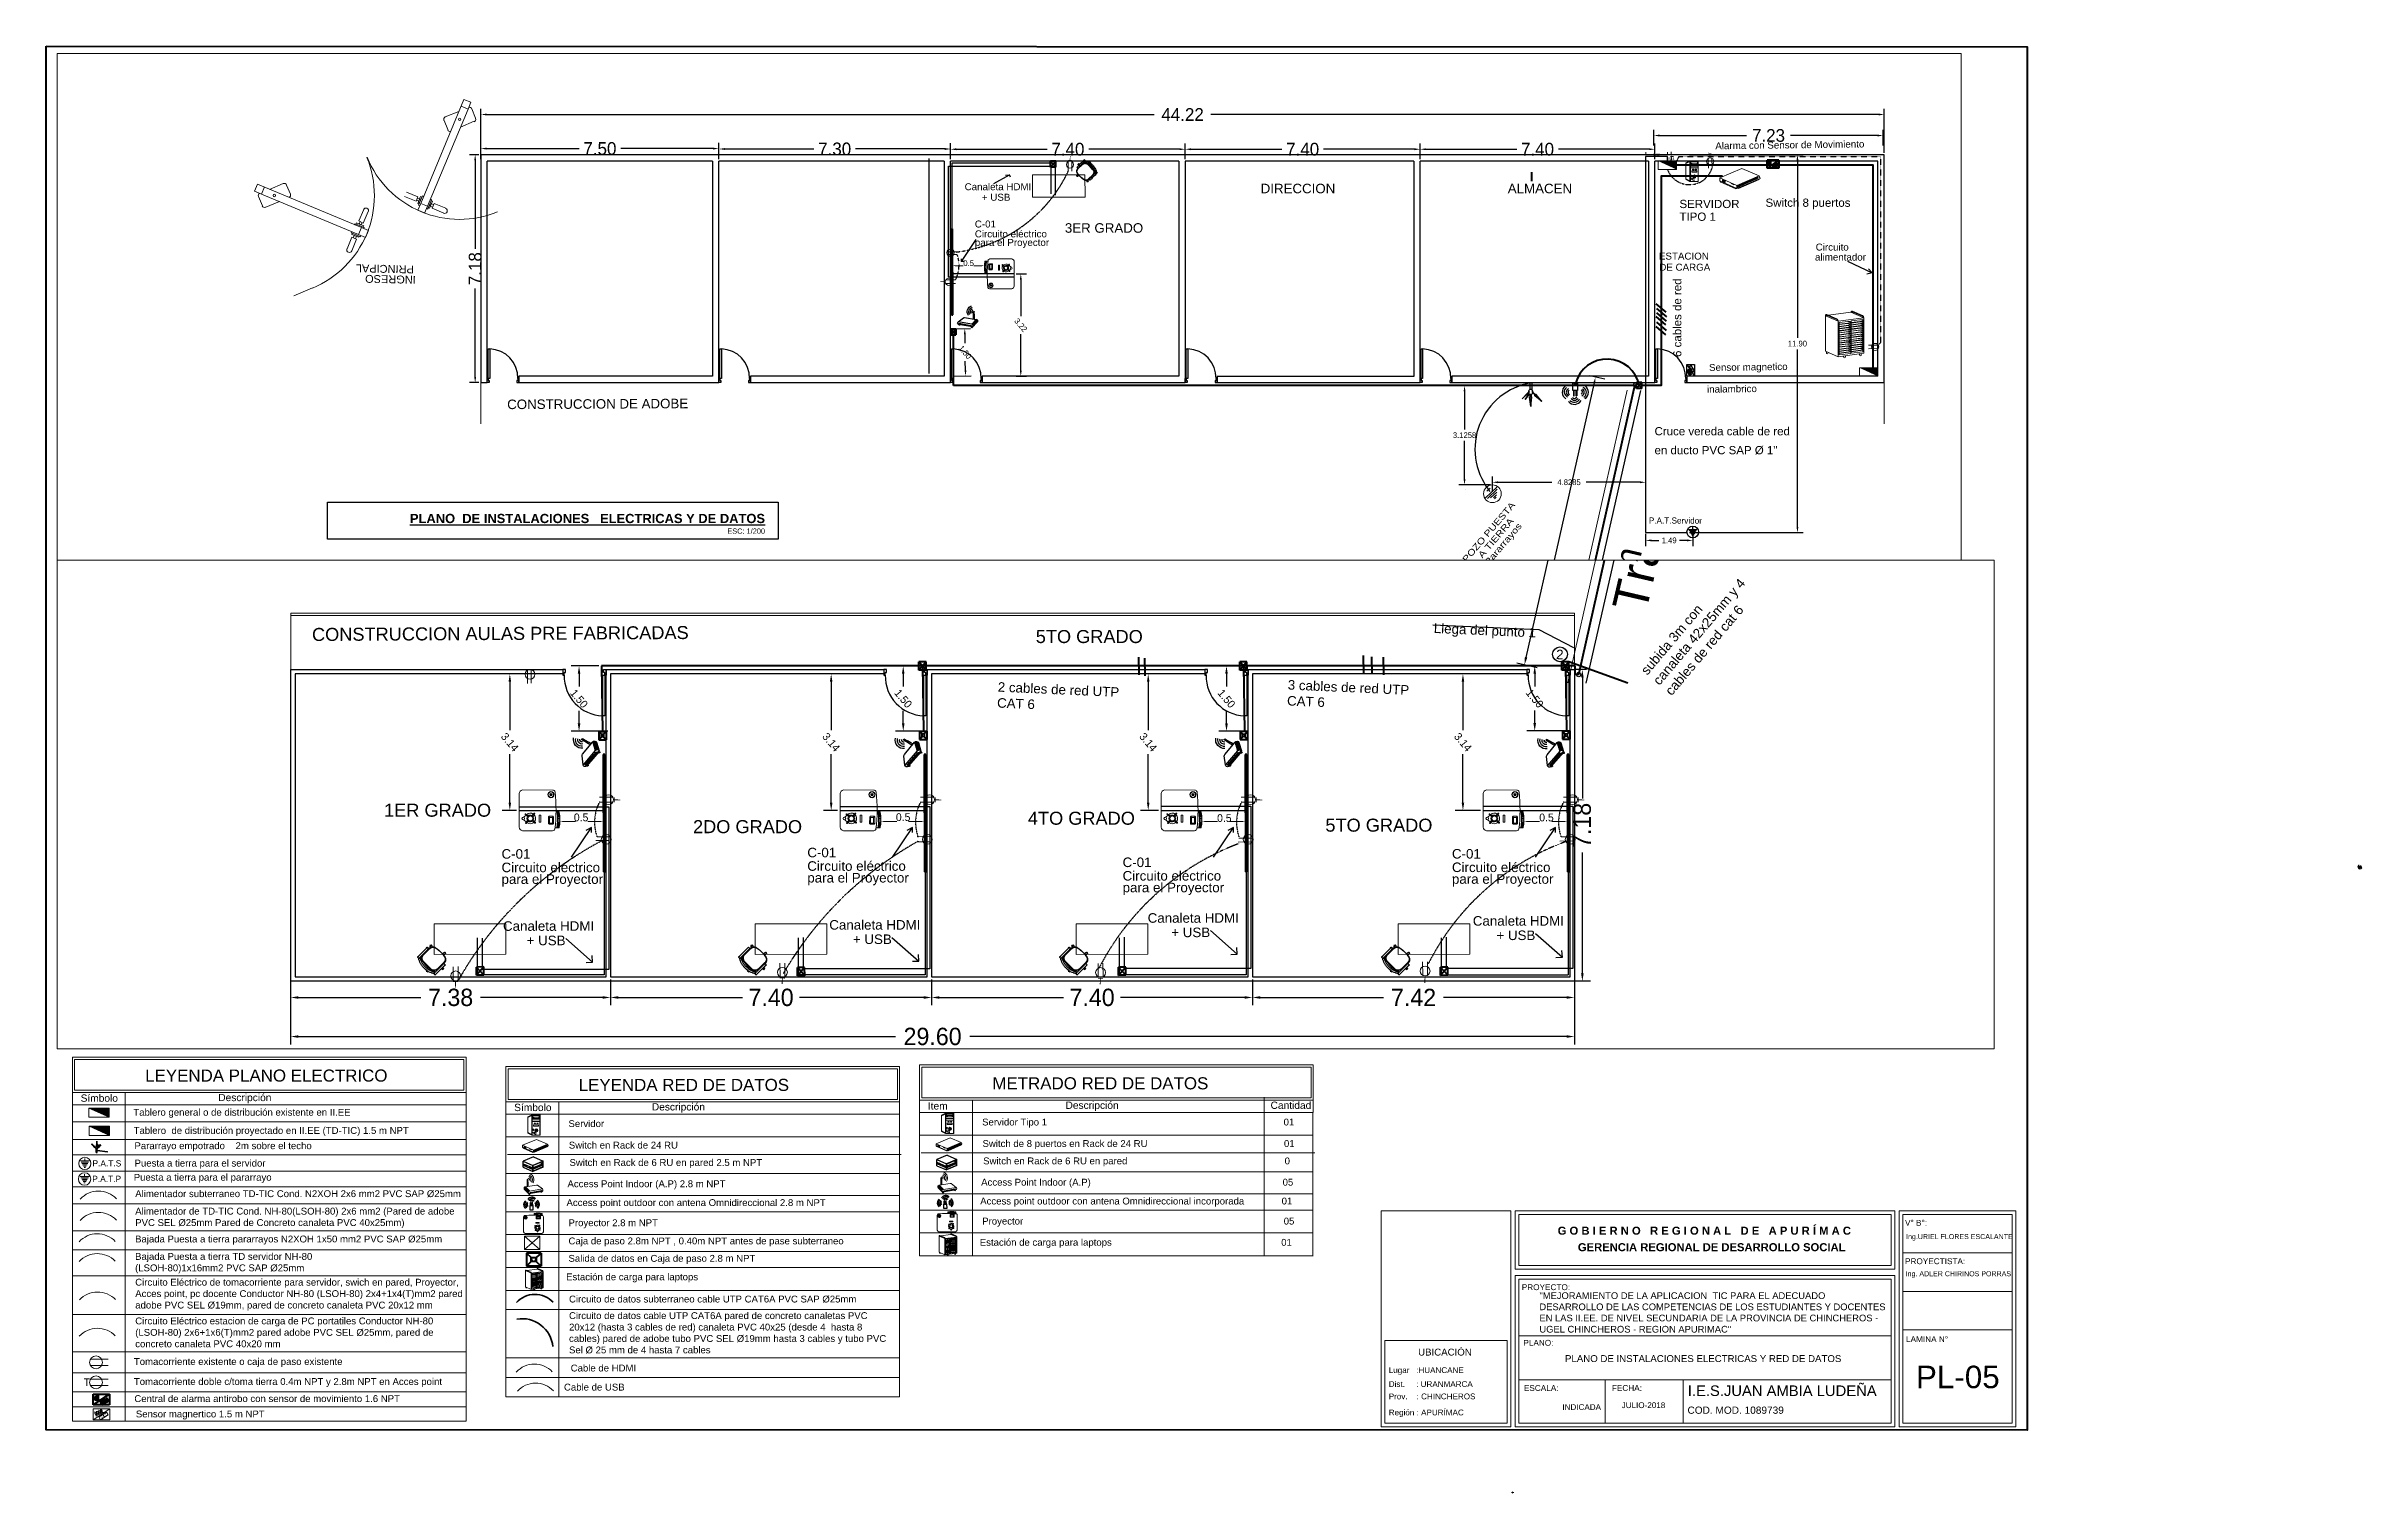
# Paper-space layout 'Layout6-Layout3' of a CAD drawing. Header units: metres. Extents: x 2 to 484, y -8 to 293.
# The model-space entities are those that its viewports show. They can reach past a viewport. Long polylines and large blocks are cut down to what shows.
import ezdxf
from ezdxf.enums import TextEntityAlignment as Align

# ---------------------------------------------------------------- set-up
doc = ezdxf.new("R2010")
doc.units = ezdxf.units.M
doc.header["$MEASUREMENT"] = 0
doc.linetypes.add('LÍNEAS_OCULTAS2', pattern=[0.1875, 0.125, -0.0625])
for name, color, linetype in [('ACHURADOS', 8, 'Continuous'), ('Cir Cargador Laptop NH-80 3x6mm2', 6, 'LÍNEAS_OCULTAS2'), ('Circ Tomac Nh-80 3x4mm2', 1, 'LÍNEAS_OCULTAS2'), ('Cuadricula Coordenadas', 5, 'Continuous'), ('DETALLE', 3, 'Continuous'), ('Gabinete 6RU', 6, 'Continuous'), ('PDF8_PUERTAS - PETER', 2, 'Continuous'), ('Planta', 251, 'Continuous'), ('Salida de red', 4, 'Continuous'), ('sensor movimiento', 6, 'Continuous'), ('VANOS', 2, 'Continuous')]:
    doc.layers.add(name, color=color, linetype=linetype)
for name, color, linetype, lineweight in [('ALAYUT MARGEN', 5, 'Continuous', 50), ('Anotaciones - Textos_Pluma_Nº__86', 7, 'Continuous', 20), ('CABLE HDMI', 160, 'Continuous', 18), ('Cable USB', 3, 'Continuous', 30), ('CABLE UTP', 222, 'Continuous', 5), ('CABLE UTP CAT 6', 140, 'COMPU_LINE', 35), ('CABLEADO POZO TIERRA', 3, 'Continuous', 30), ('central de alarma', 4, 'Continuous', 53), ('CIRCUITO DE ALIMENTACION', 30, 'Continuous', 50), ('CIRCUITO DE DATOS', 4, 'COMPU_LINE', 50), ('CIRCUITO DE ESTACION DE CARGA', 6, 'Continuous', 50), ('CIRCUITO DE SERVIDOR', 6, 'Continuous', 50), ('CIRCUITO ELECTRICO DE SERVIDOR AP', 1, 'Continuous', 50), ('CIRCUITO ELECTRICO EST DE CARGA', 6, 'Continuous', 50), ('CIRCUITO ELECTRICOS', 7, 'Continuous', 15), ('CONECCION USB Y HDMI', 150, 'Continuous', 30), ('CONEXION USB', 3, 'Continuous', 18), ('EQUIPOS ELECTRONICOS', 242, 'Continuous', 13), ('ESTACION DE CARGA', 66, 'Continuous', 9), ('MUEBLES', 150, 'Continuous', 25), ('MUEBLES - PETER', 253, 'Continuous', 5), ('MUEBLES MOVILES', 42, 'Continuous', 5), ('MURO ADOBE', 252, 'Continuous', 25), ('MURO PREFABRICADO', 252, 'Continuous', 25), ('MUROS', 251, 'Continuous', 53), ('PUERTAS', 24, 'Continuous', 5), ('PUESTA A TIERRA', 3, 'Continuous', 25), ('PUESTA A TIERRA PARARRAYO', 249, 'Continuous', 35), ('RED PUESTA A TIERRA', 44, 'T_LINE', 30), ('ROTULO_YMT', 7, 'Continuous', 5), ('sensor magnetico', 5, 'Continuous', 20), ('SERVIDOR', 5, 'Continuous', 13), ('switchs', 44, 'Continuous', 13), ('texto', 7, 'Continuous', 5), ('TEXTO PETER', 7, 'Continuous', 25), ('TEXTOS-SUBTITULO', 26, 'Continuous', 30), ('tomacorriente', 1, 'Continuous', 20)]:
    doc.layers.add(name, color=color, linetype=linetype, lineweight=lineweight)
doc.styles.add('COTAS', font='arial.ttf', dxfattribs={"height": 0.075})
doc.styles.add('PETER - TITULOS', font='swisse.ttf')
doc.styles.add('SANS', font='sanss___.ttf', dxfattribs={"width": 1.2})
doc.styles.add('style4', font='arial.ttf')
doc.styles.add('TURBO TEXTO', font='swisse.ttf')
doc.styles.add('TURBO_BASS', font='swisseb.ttf')
doc.styles.add('TURBO_ENERGO_ARIAL', font='arial.ttf', dxfattribs={"height": 1})
doc.linetypes.add('COMPU_LINE', pattern='A,0.5,-0.1,["R",Standard,S=0.1,R=0,X=-0.05,Y=-0.05],-0.1', length=0.7)
doc.linetypes.add('T_LINE', pattern='A,12.7,-5.08,["T",Standard,S=2.54,R=0,X=-2.54,Y=-1.27],-6.35', length=24.13)
doc.dimstyles.new('julio_75', dxfattribs={"dimscale": 0.75, "dimtxt": 0.075, "dimasz": 0.1, "dimexe": 0.1, "dimexo": 0.1, "dimgap": 0.1, "dimtad": 0, "dimtih": 1, "dimtoh": 1, "dimzin": 1, "dimtxsty": 'COTAS', "dimcen": 0.1, "dimclrd": 256, "dimclre": 256, "dimclrt": 256, "dimaunit": 1, "dimadec": 3, "dimazin": 0, "dimtfac": 1, "dimtix": 1, "dimtmove": 0, "dimatfit": 3, "dimfxl": 0.1, "dimfxlon": 1, "dimlwd": -1, "dimlwe": -1, "dimarcsym": 0})
doc.dimstyles.new('UTILIZAR', dxfattribs={"dimtxt": 0.18, "dimasz": 0.18, "dimexe": 0.18, "dimexo": 0.0625, "dimgap": 0.09, "dimtad": 0, "dimtih": 1, "dimtoh": 1, "dimdec": 4, "dimzin": 0, "dimdsep": 46, "dimtxsty": 'Standard', "dimcen": 0.09, "dimadec": 0, "dimazin": 0, "dimtfac": 1, "dimtdec": 4, "dimtofl": 0, "dimtmove": 0, "dimatfit": 3, "dimfxl": 1, "dimtolj": 1, "dimtzin": 0, "dimarcsym": 0})
picture_1 = doc.add_image_def('image1.jpg', size_in_pixel=(208, 187))

psp = doc.layouts.new('Layout6-Layout3')

# ---------------------------------------------------------------- texts
at = {"lineweight": 13, "attachment_point": 1, "style": 'style4'}
for s, width, insert, char_height in [('LEYENDA PLANO ELECTRICO', 69.5595, (22.76, 80.19), 2.5157), ('LEYENDA RED DE DATOS', 69.5595, (112.9, 78.25), 2.5157), ('METRADO RED DE DATOS', 69.5595, (198.92, 78.58), 2.5157), ('Símbolo', 0.5114, (9.34, 75), 1.514), ('Descripción', 1.2506, (37.96, 75.13), 1.5144), ('Símbolo', 0.5114, (99.49, 73.06), 1.514), ('Descripción', 1.2506, (128.11, 73.19), 1.5144), ('Item', 0.5114, (185.51, 73.39), 1.514), ('Descripción', 1.2506, (214.13, 73.52), 1.5144), ('Cantidad', 1.2506, (256.77, 73.52), 1.514), ('Tablero general o de distribución existente en II.EE', 85.1327, (20.3, 72.01), 1.4254), ('Tablero  de distribución proyectado en II.EE (TD-TIC) 1.5 m NPT', 83.5864, (20.36, 68.23), 1.4254), ('Servidor', 58.6217, (110.78, 69.65), 1.425), ('Servidor Tipo 1', 58.6217, (196.79, 69.98), 1.4254), ('01', 58.6217, (259.48, 69.98), 1.425), ('Pararrayo empotrado    2m sobre el techo', 58.9843, (20.53, 65.06), 1.4254), ('Switch en Rack de 24 RU', 57.2644, (110.85, 65.18), 1.4254), ('Switch de 8 puertos en Rack de 24 RU', 57.2644, (196.87, 65.51), 1.4254), ('01', 57.2644, (259.55, 65.51), 1.425), ('Puesta a tierra para el pararrayo', 65.0583, (20.38, 58.5), 1.4254), ('Puesta a tierra para el servidor', 58.8106, (20.56, 61.44), 1.4254), ('Switch en Rack de 6 RU en pared 2.5 m NPT', 57.2644, (110.99, 61.57), 1.4254), ('Switch en Rack de 6 RU en pared', 57.2644, (197, 61.9), 1.4254), ('0', 57.2644, (259.69, 61.9), 1.43), ('Alimentador subterraneo TD-TIC Cond. N2XOH 2x6 mm2 PVC SAP Ø25mm', 84.0791, (20.69, 55.09), 1.4254), ('Access point outdoor con antena Omnidireccional 2.8 m NPT', 58.9843, (110.37, 53.23), 1.4254), ('Access Point Indoor (A.P) 2.8 m NPT', 59.4155, (110.57, 57.15), 1.4254), ('Access point outdoor con antena Omnidireccional incorporada', 58.9843, (196.39, 53.56), 1.4254), ('Access Point Indoor (A.P)', 59.4155, (196.59, 57.48), 1.4254), ('01', 58.9843, (259.07, 53.56), 1.425), ('05', 59.4155, (259.27, 57.48), 1.425), ('Alimentador de TD-TIC Cond. NH-80(LSOH-80) 2x6 mm2 (Pared de adobe PVC SEL Ø25mm Pared de Concreto canaleta PVC 40x25mm)', 66.9161, (20.69, 51.46), 1.42538), ('Proyector 2.8 m NPT', 58.7391, (110.79, 49.05), 1.4254), ('Proyector', 58.7391, (196.81, 49.39), 1.425), ('05', 58.7391, (259.5, 49.39), 1.425), ('Bajada Puesta a tierra pararrayos N2XOH 1x50 mm2 PVC SAP Ø25mm ', 84.5678, (20.66, 45.67), 1.4254), ('Caja de paso 2.8m NPT , 0.40m NPT antes de pase subterraneo', 84.2508, (110.78, 45.27), 1.4254), ('Estación de carga para laptops', 58.078, (196.3, 44.98), 1.4254), ('01', 58.078, (258.98, 44.98), 1.425), ('Bajada Puesta a tierra TD servidor NH-80 (LSOH-80)1x16mm2 PVC SAP Ø25mm ', 50.5903, (20.66, 42.05), 1.4254), ('Salida de datos en Caja de paso 2.8 m NPT', 84.2508, (110.78, 41.65), 1.4254), ('Circuito Eléctrico de tomacorriente para servidor, swich en pared, Proyector, Acces point, pc docente Conductor NH-80 (LSOH-80) 2x4+1x4(T)mm2 pared adobe PVC SEL Ø19mm, pared de concreto canaleta PVC 20x12 mm', 69.1622, (20.69, 36.69), 1.42538), ('Estación de carga para laptops', 58.078, (110.28, 37.8), 1.4254), ('Circuito de datos cable UTP CAT6A pared de concreto canaletas PVC 20x12 (hasta 3 cables de red) canaleta PVC 40x25 (desde 4  hasta 8 cables) pared de adobe tubo PVC SEL Ø19mm hasta 3 cables y tubo PVC Sel Ø 25 mm de 4 hasta 7 cables', 66.0614, (110.89, 29.74), 1.42538), ('Circuito de datos subterraneo cable UTP CAT6A PVC SAP Ø25mm', 84.01, (110.89, 33.19), 1.4254), ('Circuito Eléctrico estacion de carga de PC portatiles Conductor NH-80 (LSOH-80) 2x6+1x6(T)mm2 pared adobe PVC SEL Ø25mm, pared de concreto canaleta PVC 40x20 mm', 69.1622, (20.69, 28.64), 1.42538), ('Tomacorriente existente o caja de paso existente', 80.8132, (20.41, 20.2), 1.4254), ('Tomacorriente doble c/toma tierra 0.4m NPT y 2.8m NPT en Acces point', 112.107, (20.41, 16.04), 1.4254), ('Cable de USB', 84.01, (109.84, 14.88), 1.4254), ('Cable de HDMI', 84.01, (111.24, 18.85), 1.4254), ('Central de alarma antirobo con sensor de movimiento 1.6 NPT', 84.01, (20.51, 12.49), 1.4254), ('Sensor magnertico 1.5 m NPT', 84.01, (20.82, 9.3), 1.4254)]:
    psp.add_mtext_dynamic_manual_height_columns(s, width=width, gutter_width=12.5, heights=[0], dxfattribs=dict(at, insert=insert, char_height=char_height))
at = {"color": 3, "lineweight": 13, "insert": (11.8, 61.34), "char_height": 1.301, "attachment_point": 1}
psp.add_mtext_dynamic_manual_height_columns('P.A.T.S', width=0.416, gutter_width=12.5, heights=[0], dxfattribs=at)
at = {"color": 1, "lineweight": 13, "insert": (10, 15.97), "char_height": 1.59, "attachment_point": 1}
psp.add_mtext_dynamic_manual_height_columns('T', width=0.1137, gutter_width=12.5, heights=[0.12], dxfattribs=at)
at = {"layer": 'PUESTA A TIERRA', "color": 1, "lineweight": 9, "style": 'TURBO_ENERGO_ARIAL'}
psp.add_text('PLANO DE INSTALACIONES ELECTRICAS Y RED DE DATOS', height=1.4374, dxfattribs=at).set_placement((346.72, 19.38), align=Align.CENTER)
at = {"layer": 'PUESTA A TIERRA PARARRAYO', "color": 249, "lineweight": 13, "insert": (11.76, 58.11), "char_height": 1.301, "attachment_point": 1}
psp.add_mtext_dynamic_manual_height_columns('P.A.T.P', width=0.3835, gutter_width=12.5, heights=[0], dxfattribs=at)
at = {"layer": 'ROTULO_YMT', "linetype": 'Continuous', "lineweight": 9, "ltscale": 0.02}
for s, height, style, p in [('V° B°:', 1.222, 'TURBO_ENERGO_ARIAL', (388.69, 47.72)), ('Ing.URIEL FLORES ESCALANTE', 1.05, 'TURBO_ENERGO_ARIAL', (388.91, 44.94)), ('PROYECTISTA:', 1.2218, 'TURBO_ENERGO_ARIAL', (388.69, 39.73)), ('PROYECTO:', 1.222, 'TURBO_ENERGO_ARIAL', (309, 34.33)), ('Ing. ADLER CHIRINOS PORRAS', 1.05, 'TURBO_ENERGO_ARIAL', (388.82, 37.21)), ('LAMINA N°', 1.222, 'TURBO_ENERGO_ARIAL', (388.9, 23.53)), ('PLANO:', 1.222, 'TURBO_ENERGO_ARIAL', (309.33, 22.77)), ('Lugar   :HUANCANE', 1.2036, 'TURBO TEXTO', (281.34, 17.09)), ('Dist.     : URANMARCA', 1.2036, 'TURBO TEXTO', (281.34, 14.2)), ('ESCALA:             ', 1.2218, 'TURBO_ENERGO_ARIAL', (309.44, 13.38)), ('FECHA:', 1.222, 'TURBO_ENERGO_ARIAL', (327.73, 13.38)), ('I.E.S.JUAN AMBIA LUDEÑA ', 2.2, 'TURBO_ENERGO_ARIAL', (343.52, 12.32)), ('Prov.    : CHINCHEROS', 1.2036, 'TURBO TEXTO', (281.34, 11.64)), ('Región : APURÍMAC', 1.2036, 'TURBO TEXTO', (281.34, 8.3)), ('COD. MOD. 1089739', 1.5, 'TURBO_ENERGO_ARIAL', (343.46, 8.63))]:
    psp.add_text(s, height=height, dxfattribs=dict(at, style=style)).set_placement(p)
at = {"layer": 'ROTULO_YMT', "color": 5, "lineweight": 9, "style": 'TURBO_BASS'}
for s, p in [('G O B I E R N O   R E G I O N A L   D E   A P U R Í M A C', (346.96, 45.85)), ('GERENCIA REGIONAL DE DESARROLLO SOCIAL', (348.49, 42.42))]:
    psp.add_text(s, height=1.6717, dxfattribs=at).set_placement(p, align=Align.CENTER)
at = {"layer": 'ROTULO_YMT', "lineweight": 9, "style": 'TURBO TEXTO'}
psp.add_text('UBICACIÓN', height=1.437, dxfattribs=at).set_placement((287.45, 20.73))
psp.add_text('PL-05', height=4.672, dxfattribs=at).set_placement((399.67, 13.95), align=Align.CENTER)
at = {"layer": 'ROTULO_YMT', "linetype": 'Continuous', "lineweight": 9, "ltscale": 0.02, "style": 'TURBO TEXTO'}
for s, p in [('INDICADA', (321.46, 9.42)), ('JULIO-2018', (334.31, 9.81))]:
    psp.add_text(s, height=1.204, dxfattribs=at).set_placement(p, align=Align.CENTER)
at = {"layer": 'ROTULO_YMT', "lineweight": 9, "insert": (312.67, 33.88), "char_height": 1.39428, "width": 72.1693, "attachment_point": 1, "style": 'TURBO_ENERGO_ARIAL'}
psp.add_mtext('"MEJORAMIENTO DE LA APLICACION  TIC PARA EL ADECUADO DESARROLLO DE LAS COMPETENCIAS DE LOS ESTUDIANTES Y DOCENTES EN LAS II.EE. DE NIVEL SECUNDARIA DE LA PROVINCIA DE CHINCHEROS - UGEL CHINCHEROS - REGION APURIMAC"', dxfattribs=at)
at = {"layer": 'sensor magnetico', "color": 6, "char_height": 0.437, "attachment_point": 1, "rotation": 29.8093}
for s, insert in [('N', (13.42, 8.02)), ('S', (14.23, 8.51))]:
    psp.add_mtext_dynamic_manual_height_columns(s, width=0.1043, gutter_width=12.5, heights=[0], dxfattribs=dict(at, insert=insert))
at = {"layer": 'TEXTO PETER', "color": 250, "style": 'PETER - TITULOS'}
for s, insert, char_height, attachment_point in [('{\\fSwis721 Ex BT|b1|i0|c0|p34;\\LPLANO  DE INSTALACIONES   ELECTRICAS Y DE DATOS}', (151.65, 193.74), 1.9222, 9), ('ESC: 1/200', (151.65, 192.65), 1.098, 3)]:
    psp.add_mtext(s, dxfattribs=dict(at, insert=insert, char_height=char_height, attachment_point=attachment_point))

msp = doc.modelspace()

# ---------------------------------------------------------------- texts
at = {"char_height": 0.3, "attachment_point": 1, "rotation": 0, "style": 'style4'}
for s, heights, insert in [('DIRECCION', [0.33661], (644390.17034, 8488357.92343)), ('ALMACEN', [0], (644397.95668, 8488357.92343)), ('3ER GRADO', [0], (644384.00014, 8488356.68012)), ('5TO GRADO', [0], (644382.7751, 8488323.07058)), ('1ER GRADO', [0], (644367.75015, 8488319.0681)), ('4TO GRADO', [0], (644382.59296, 8488318.8828)), ('2DO GRADO', [0], (644374.8732, 8488318.68881)), ('5TO GRADO', [0], (644389.45251, 8488318.72352))]:
    msp.add_mtext_dynamic_manual_height_columns(s, width=2.5599864, gutter_width=12.5, heights=heights, dxfattribs=dict(at, insert=insert))
at = {"layer": 'Anotaciones - Textos_Pluma_Nº__86', "char_height": 0.18, "attachment_point": 5, "rotation": 0}
for insert in [(644380.96681, 8488355.42113), (644372.29337, 8488318.7518), (644379.71762, 8488318.75721), (644387.12337, 8488318.73516), (644394.55024, 8488318.74973)]:
    msp.add_mtext('\\A1;0.5', dxfattribs=dict(at, insert=insert))
at = {"layer": 'Planta', "color": 0, "style": 'style4'}
for s, height, rotation, p in [('Alarma con Sensor de Movimiento', 0.22, 0.730814, (644404.49915, 8488359.00749, 0)), ('Canaleta HDMI', 0.22, 0, (644380.84134, 8488357.71931)), ('+ USB', 0.22, 0, (644381.38609, 8488357.38752)), ('SERVIDOR', 0.2592, 0, (644403.36821, 8488357.15702)), ('Switch 8 puertos', 0.2592, 0, (644406.07999, 8488357.19713)), ('C-01', 0.22, 0, (644381.16226, 8488356.54514)), ('TIPO 1', 0.2592, 0, (644403.36821, 8488356.75582)), ('Circuito eléctrico', 0.22, 0, (644381.16226, 8488356.23396)), ('para el Proyector', 0.22, 0, (644381.16226, 8488355.96409)), ('ESTACION', 0.22, 0, (644402.72206, 8488355.53397)), ('alimentador', 0.22, 0, (644407.63887, 8488355.50386)), ('Circuito ', 0.22, 0, (644407.66115, 8488355.81876)), ('DE CARGA', 0.22, 0, (644402.73302, 8488355.18383)), ('6 cables de red', 0.2592, 90, (644403.42685, 8488352.46574)), ('Sensor magnetico', 0.22, 0.737736, (644404.30079, 8488352.02471)), ('inalambrico', 0.22, 0.730814, (644404.23709, 8488351.34111)), ('Cruce vereda cable de red', 0.2592, 0, (644402.58244, 8488349.99853)), ('en ducto PVC SAP Ø 1"', 0.2592, 0, (644402.58244, 8488349.40115)), ('Tramo subterraneo en ducto PVC SAP Ø25mm', 0.8, 76.84926, (644396.83973, 8488323.44355)), ('Llega del punto 1 ', 0.22, 357.480784, (644391.94859, 8488323.00429)), ('2', 0.22, 357.480784, (644394.76702, 8488322.40129)), ('C-01', 0.22, 0, (644370.45884, 8488317.8009)), ('Circuito eléctrico', 0.22, 0, (644370.45884, 8488317.48971)), ('C-01', 0.22, 0, (644377.50832, 8488317.83279)), ('Circuito eléctrico', 0.22, 0, (644377.50832, 8488317.5216)), ('C-01', 0.22, 0, (644384.7779, 8488317.60777)), ('C-01', 0.22, 0, (644392.37035, 8488317.80388)), ('Circuito eléctrico', 0.22, 0, (644392.37035, 8488317.4927)), ('para el Proyector', 0.22, 0, (644370.45884, 8488317.21985)), ('para el Proyector', 0.22, 0, (644377.50832, 8488317.25174)), ('Circuito eléctrico', 0.22, 0, (644384.7779, 8488317.29658)), ('para el Proyector', 0.22, 0, (644384.7779, 8488317.02672)), ('para el Proyector', 0.22, 0, (644392.37035, 8488317.22283)), ('Canaleta HDMI', 0.22, 0, (644370.49304, 8488316.13829)), ('Canaleta HDMI', 0.22, 0, (644378.01489, 8488316.1661)), ('Canaleta HDMI', 0.22, 0, (644385.35584, 8488316.32448)), ('+ USB', 0.22, 0, (644385.90059, 8488315.99269)), ('Canaleta HDMI', 0.22, 0, (644392.85198, 8488316.25716)), ('+ USB', 0.22, 0, (644393.39673, 8488315.92537)), ('+ USB', 0.22, 0, (644371.03779, 8488315.8065)), ('+ USB', 0.22, 0, (644378.55964, 8488315.83431))]:
    msp.add_text(s, height=height, rotation=rotation, dxfattribs=at).set_placement(p)
at = {"layer": 'Planta', "color": 0, "lineweight": 15, "style": 'style4'}
for s, p in [('PRINCIPAL', (644363.48601, 8488355.34642)), ('INGRESO', (644363.54789, 8488355.0202))]:
    msp.add_text(s, height=0.247798, rotation=178.810449, dxfattribs=at).set_placement(p)
at = {"layer": 'Planta', "color": 0, "char_height": 0.22, "attachment_point": 1, "style": 'style4'}
for s, insert, rotation in [('subida 3m con canaleta 42x25mm y 4 cables de red cat 6', (644396.7056, 8488322.1598), 49.746677), ('2 cables de red UTP CAT 6', (644381.90578, 8488321.87121), 357.480784), ('3 cables de red UTP CAT 6', (644388.59102, 8488321.91992), 357.480784)]:
    msp.add_mtext_dynamic_manual_height_columns(s, width=3.1981557, gutter_width=12.5, heights=[0], dxfattribs=dict(at, insert=insert, rotation=rotation))
at = {"layer": 'PUESTA A TIERRA', "insert": (644404.07696, 8488347.40741), "char_height": 0.1924228, "attachment_point": 3, "rotation": 359.859818}
msp.add_mtext_dynamic_manual_height_columns('P.A.T.Servidor', width=1.4961474, gutter_width=12.5, heights=[0], dxfattribs=at)
at = {"layer": 'RED PUESTA A TIERRA', "ltscale": 0.14, "style": 'SANS', "width": 1.2}
for s, p in [('POZO PUESTA', (644397.35639, 8488346.95092)), ('A TIERRA', (644397.58151, 8488346.76634)), ('Pararrayos', (644397.80821, 8488346.57318))]:
    msp.add_text(s, height=0.2, rotation=49.567274, dxfattribs=at).set_placement(p, align=Align.MIDDLE_CENTER)
at = {"layer": 'sensor movimiento', "char_height": 0.04787, "attachment_point": 1, "rotation": 119.809331}
for s, insert in [('S', (644403.72172, 8488352.1069)), ('N', (644403.77549, 8488352.01742))]:
    msp.add_mtext_dynamic_manual_height_columns(s, width=0.1042609, gutter_width=12.5, heights=[0], dxfattribs=dict(at, insert=insert))
at = {"layer": 'TEXTOS-SUBTITULO', "color": 0, "style": 'style4'}
for s, p in [('CONSTRUCCION DE ADOBE', (644369.27764, 8488350.83761)), ('CONSTRUCCION AULAS PRE FABRICADAS', (644370.43208, 8488322.84083))]:
    msp.add_text(s, height=0.3, rotation=0.3, dxfattribs=at).set_placement(p, align=Align.CENTER)
at = {"layer": 'tomacorriente', "char_height": 0.14803, "width": 1.3807297, "attachment_point": 2, "style": 'style4'}
for insert, rotation in [((644404.32787, 8488358.89653), 358.991763), ((644384.1635, 8488358.65139, 0), 178.126246), ((644380.21637, 8488354.83869), 268.126246), ((644373.05143, 8488319.15847), 88.126246), ((644380.45323, 8488319.15847), 88.126246), ((644387.85233, 8488319.15847), 88.126246), ((644395.27643, 8488319.15847), 88.126246), ((644376.93274, 8488315.05739, 0), 358.126246), ((644384.26619, 8488315.05185, 0), 358.126246), ((644391.74953, 8488315.08533, 0), 358.126246), ((644369.39911, 8488314.97531), 358.126246)]:
    msp.add_mtext('T', dxfattribs=dict(at, insert=insert, rotation=rotation))

# ---------------------------------------------------------------- blocks, each defined once
blk = doc.blocks.new('PUERTA8')
at = {"layer": 'VANOS', "ltscale": 0.5}
for points in [[(0.025, 0.05), (0.025, 0.8), (0.065, 0.8), (0.065, 0.05)], [(0, -0.05), (0, 0.05), (0.025, 0.05), (0.025, 0), (0.05, 0), (0.05, -0.05)], [(0.8, -0.05), (0.8, 0.05), (0.775, 0.05), (0.775, 0), (0.75, 0), (0.75, -0.05)]]:
    blk.add_lwpolyline(points, close=True, dxfattribs=at)
at = {"layer": 'VANOS', "color": 8, "ltscale": 0.5}
blk.add_arc((0.045, 0.07), 0.73, 358.4306, 88.4306, dxfattribs=at)
blk = doc.blocks.new('P-1')
at = {"layer": 'ACHURADOS'}
blk.add_blockref('PUERTA8', (0, 0.05), dxfattribs=at)
blk = doc.blocks.new('ECRAN')
at = {"layer": 'CIRCUITO DE SERVIDOR'}
h = blk.add_hatch(color=141, dxfattribs=at)
h.dxf.hatch_style = 1
h.paths.add_polyline_path([(714290.289, 8427261.831), (714290.304, 8427261.851), (714288.907, 8427262.986), (714288.892, 8427262.966)])
at = {"layer": 'CIRCUITO DE SERVIDOR', "color": 0}
for p, q in [((714288.892, 8427262.966), (714288.907, 8427262.986)), ((714290.289, 8427261.831), (714288.892, 8427262.966)), ((714290.304, 8427261.851), (714288.907, 8427262.986)), ((714290.289, 8427261.831), (714290.304, 8427261.851))]:
    blk.add_line(p, q, dxfattribs=at)
blk = doc.blocks.new('PROYECTOR')
at = {"layer": 'EQUIPOS ELECTRONICOS', "color": 22}
for p, q in [((714285.889, 8427253.988), (714285.86, 8427253.988)), ((714285.889, 8427253.971), (714285.86, 8427253.971)), ((714285.89, 8427254.003), (714285.861, 8427254.003)), ((714285.891, 8427254.016), (714285.862, 8427254.016)), ((714285.892, 8427254.025), (714285.863, 8427254.025)), ((714285.894, 8427254.035), (714285.864, 8427254.035)), ((714285.895, 8427254.043), (714285.866, 8427254.043)), ((714285.896, 8427254.051), (714285.867, 8427254.051)), ((714285.897, 8427254.057), (714285.868, 8427254.057)), ((714285.898, 8427254.062), (714285.869, 8427254.062)), ((714285.899, 8427254.066), (714285.87, 8427254.066)), ((714285.874, 8427254.069), (714285.919, 8427254.069)), ((714285.937, 8427254.018), (714285.945, 8427254.026)), ((714285.937, 8427254.018), (714285.95, 8427254.012)), ((714285.945, 8427254.026), (714285.95, 8427254.012)), ((714285.994, 8427254.026), (714285.988, 8427254.012)), ((714285.999, 8427254.019), (714285.988, 8427254.012)), ((714285.994, 8427254.026), (714285.999, 8427254.019)), ((714285.889, 8427253.954), (714285.86, 8427253.954)), ((714285.89, 8427253.939), (714285.861, 8427253.939)), ((714285.891, 8427253.927), (714285.862, 8427253.927)), ((714285.892, 8427253.917), (714285.863, 8427253.917)), ((714285.894, 8427253.907), (714285.864, 8427253.907)), ((714285.895, 8427253.899), (714285.866, 8427253.899)), ((714285.896, 8427253.892), (714285.867, 8427253.892)), ((714285.897, 8427253.886), (714285.868, 8427253.886)), ((714285.898, 8427253.88), (714285.869, 8427253.88)), ((714285.899, 8427253.877), (714285.87, 8427253.877)), ((714285.874, 8427253.873), (714285.9, 8427253.873)), ((714285.9, 8427253.873), (714285.908, 8427253.873)), ((714285.937, 8427253.935), (714285.95, 8427253.941)), ((714285.937, 8427253.935), (714285.945, 8427253.926)), ((714285.945, 8427253.926), (714285.95, 8427253.941)), ((714285.999, 8427253.934), (714285.988, 8427253.941)), ((714285.994, 8427253.926), (714285.988, 8427253.941)), ((714285.994, 8427253.926), (714285.999, 8427253.934))]:
    blk.add_line(p, q, dxfattribs=at)
for points in [[(714285.937, 8427253.935), (714285.937, 8427254.018)], [(714285.945, 8427254.026), (714285.994, 8427254.026)], [(714285.95, 8427254.107), (714286.321, 8427254.107)], [(714285.999, 8427254.019), (714285.999, 8427253.934)], [(714286.189, 8427253.979), (714286.16, 8427254.004)], [(714286.167, 8427254.012), (714286.196, 8427253.986)], [(714286.25, 8427253.989), (714286.275, 8427254.018)], [(714286.283, 8427254.011), (714286.257, 8427253.982)], [(714286.362, 8427254.062), (714286.362, 8427253.651)], [(714285.994, 8427253.926), (714285.945, 8427253.926)], [(714286.195, 8427253.925), (714286.17, 8427253.896)], [(714286.178, 8427253.889), (714286.203, 8427253.919)], [(714286.253, 8427253.924), (714286.282, 8427253.899)], [(714286.289, 8427253.907), (714286.259, 8427253.932)], [(714286.321, 8427253.605), (714285.95, 8427253.605)]]:
    blk.add_lwpolyline(points, dxfattribs=at)
for points in [[(714285.95, 8427253.941), (714285.95, 8427254.012), (714285.988, 8427254.012), (714285.988, 8427253.941)], [(714286.096, 8427253.916), (714286.096, 8427254), (714286.114, 8427254), (714286.114, 8427253.916)], [(714285.959, 8427253.661), (714285.959, 8427253.664), (714285.971, 8427253.664), (714285.971, 8427253.661)]]:
    blk.add_lwpolyline(points, close=True, dxfattribs=at)
for centre, radius in [((714286.224, 8427253.955), 0.0304), ((714286.31, 8427253.955), 0.0164), ((714285.971, 8427253.662), 0.0381), ((714285.971, 8427253.662), 0.0331), ((714285.971, 8427253.662), 0.014)]:
    blk.add_circle(centre, radius, dxfattribs=at)
for centre, radius, start, end in [((714286.3, 8427253.971), 0.44, 167.5718, 192.4282), ((714285.875, 8427254.064), 0.00496, 93.9534, 163.5798), ((714286.329, 8427253.971), 0.44, 167.0985, 192.9015), ((714287.909, 8427253.856), 2.001, 173.425, 186.575), ((714285.955, 8427254.07), 0.0374, 98.673, 156.471), ((714286.224, 8427253.955), 0.0653, 143.6007, 227.2934), ((714286.165, 8427254.006), 0.00543, 73.4853, 205.0201), ((714286.224, 8427253.955), 0.0653, 51.3173, 134.9047), ((714286.224, 8427253.955), 0.0419, 145.8568, 226.2323), ((714286.191, 8427253.984), 0.00543, 253.4853, 25.0201), ((714286.224, 8427253.955), 0.0419, 52.4732, 132.6486), ((714286.255, 8427253.987), 0.00543, 163.4853, 295.0201), ((714286.224, 8427253.955), 0.0419, 325.9622, 39.2682), ((714286.392, 8427254.122), 0.171, 225.6035, 241.2485), ((714286.277, 8427254.013), 0.00543, 343.4853, 115.0201), ((714286.309, 8427254.055), 0.0537, 7.2076, 76.3441), ((714285.875, 8427253.878), 0.00496, 196.4202, 266.0466), ((714286.175, 8427253.894), 0.00543, 163.5907, 295.1255), ((714286.224, 8427253.955), 0.0653, 235.9964, 315.0101), ((714286.198, 8427253.92), 0.00543, 343.5907, 115.1255), ((714286.224, 8427253.955), 0.0419, 239.2135, 312.7541), ((714286.258, 8427253.927), 0.00543, 73.5907, 205.1255), ((714286.392, 8427253.789), 0.171, 135.3, 135.5685), ((714286.392, 8427253.789), 0.171, 118.7515, 131.9741), ((714286.284, 8427253.904), 0.00543, 253.5907, 25.1255), ((714285.955, 8427253.642), 0.0374, 203.529, 261.327), ((714285.971, 8427253.662), 0.00701, 214.7427, 146.5983), ((714286.309, 8427253.657), 0.0537, 283.6559, 352.7924)]:
    blk.add_arc(centre, radius, start, end, dxfattribs=at)
blk = doc.blocks.new('TOMACORRIENTE DOBLE')
at = {"layer": 'tomacorriente'}
for p, q in [((697806.69, 8439550.781), (697806.391, 8439550.86)), ((697806.719, 8439550.89), (697806.419, 8439550.969))]:
    blk.add_line(p, q, dxfattribs=at)
blk.add_circle((697806.61, 8439550.86), 0.113, dxfattribs=at)
blk = doc.blocks.new('ACCES POINT')
at = {"color": 92}
for p, q in [((714282.818, 8427256.024), (714282.958, 8427255.874)), ((714282.819, 8427256.007), (714282.959, 8427255.856)), ((714282.826, 8427256.045), (714282.861, 8427256.007)), ((714282.846, 8427256.064), (714282.882, 8427256.025)), ((714282.857, 8427256.068), (714282.895, 8427256.028)), ((714282.859, 8427256.005), (714282.913, 8427255.947)), ((714282.865, 8427256.069), (714283.005, 8427255.919)), ((714282.921, 8427256.134), (714282.921, 8427256.231)), ((714282.921, 8427256.078), (714282.921, 8427256.134)), ((714282.93, 8427256.317), (714282.93, 8427256.314)), ((714282.941, 8427256.317), (714282.941, 8427256.315)), ((714282.952, 8427256.134), (714282.952, 8427256.231)), ((714282.952, 8427256.083), (714282.952, 8427256.134)), ((714282.824, 8427255.992), (714282.964, 8427255.842)), ((714282.915, 8427255.95), (714282.966, 8427255.895)), ((714282.936, 8427255.967), (714282.986, 8427255.913)), ((714282.949, 8427255.97), (714282.997, 8427255.917)), ((714282.976, 8427255.83), (714282.965, 8427255.841)), ((714282.976, 8427255.83), (714283.422, 8427255.911)), ((714282.978, 8427255.83), (714282.978, 8427255.818)), ((714283.005, 8427255.919), (714283.429, 8427255.994)), ((714283.011, 8427255.821), (714283.011, 8427255.836)), ((714283.397, 8427255.947), (714283.03, 8427255.88)), ((714283.404, 8427255.922), (714283.037, 8427255.855)), ((714283.378, 8427255.903), (714283.378, 8427255.895)), ((714283.405, 8427255.908), (714283.405, 8427255.895))]:
    blk.add_line(p, q, dxfattribs=at)
for points in [[(714283.229, 8427256.126), (714282.865, 8427256.069)], [(714282.925, 8427256.235), (714282.925, 8427256.31)], [(714282.948, 8427256.235), (714282.948, 8427256.31)], [(714283.429, 8427255.994), (714283.263, 8427256.122)]]:
    blk.add_lwpolyline(points, dxfattribs=at)
for centre in [(714282.993, 8427255.849), (714283.007, 8427255.851), (714283.02, 8427255.854)]:
    blk.add_circle(centre, 0.00399, dxfattribs=at)
for centre, radius, start, end in [((714282.869, 8427256.018), 0.0515, 94.5799, 210.7273), ((714282.899, 8427255.982), 0.0456, 84.1018, 150.5306), ((714282.903, 8427255.978), 0.0456, 84.1018, 150.5306), ((714282.908, 8427255.973), 0.0456, 84.1018, 150.5306), ((714282.912, 8427255.968), 0.0456, 84.1018, 150.5306), ((714282.917, 8427255.963), 0.0456, 84.1018, 150.5306), ((714282.921, 8427255.958), 0.0456, 84.1018, 150.5306), ((714282.926, 8427255.953), 0.0456, 84.1018, 150.5306), ((714282.936, 8427256.219), 0.0194, 37.7243, 142.2757), ((714282.936, 8427256.3), 0.0155, 40.3834, 139.6166), ((714282.936, 8427256.314), 0.00651, 35.1733, 144.9998), ((714282.948, 8427256.31), 0.0489, 317.3396, 78.8718), ((714282.948, 8427256.31), 0.0984, 322.0864, 73.8838), ((714282.948, 8427256.31), 0.148, 323.6467, 72.2452), ((714282.948, 8427256.31), 0.197, 324.4234, 71.4296), ((714283.239, 8427256.073), 0.0539, 64.318, 101.064), ((714282.93, 8427255.949), 0.0456, 84.1018, 150.5306), ((714282.935, 8427255.944), 0.0456, 84.1018, 150.5306), ((714282.939, 8427255.939), 0.0456, 84.1018, 150.5306), ((714282.944, 8427255.934), 0.0456, 84.1018, 150.5306), ((714282.948, 8427255.929), 0.0456, 84.1018, 150.5306), ((714282.953, 8427255.925), 0.0456, 84.1018, 150.5306), ((714283.009, 8427255.867), 0.0515, 94.5799, 210.7273), ((714282.995, 8427255.823), 0.0171, 196.7065, 353.7504), ((714283.037, 8427255.868), 0.0134, 123.9317, 267.7766), ((714283.391, 8427255.897), 0.0136, 171.6117, 8.3883), ((714283.39, 8427255.932), 0.0167, 326.4303, 65.278), ((714283.402, 8427255.955), 0.0478, 294.6996, 54.5999)]:
    blk.add_arc(centre, radius, start, end, dxfattribs=at)
blk = doc.blocks.new('34')
at = {"layer": 'MUEBLES'}
for p, q in [((1317.682, 1591.305), (1317.68, 1591.305)), ((1317.683, 1591.265), (1317.68, 1591.305)), ((1317.688, 1591.305), (1317.682, 1591.305)), ((1317.687, 1591.291), (1317.69, 1591.298)), ((1317.697, 1591.306), (1317.688, 1591.305)), ((1317.69, 1591.298), (1317.696, 1591.302)), ((1317.696, 1591.302), (1317.727, 1591.303)), ((1317.708, 1591.306), (1317.697, 1591.306)), ((1317.723, 1591.398), (1317.707, 1591.373)), ((1317.708, 1591.374), (1317.707, 1591.373)), ((1317.707, 1591.373), (1317.723, 1591.356)), ((1317.724, 1591.399), (1317.708, 1591.374)), ((1317.723, 1591.355), (1317.708, 1591.371)), ((1317.708, 1591.371), (1317.709, 1591.371)), ((1317.709, 1591.371), (1317.708, 1591.371)), ((1317.717, 1591.307), (1317.708, 1591.306)), ((1317.723, 1591.307), (1317.717, 1591.307)), ((1317.727, 1591.304), (1317.722, 1591.277)), ((1317.74, 1591.425), (1317.723, 1591.398)), ((1317.723, 1591.356), (1317.744, 1591.349)), ((1317.742, 1591.35), (1317.723, 1591.355)), ((1317.726, 1591.307), (1317.723, 1591.307)), ((1317.74, 1591.425), (1317.724, 1591.399)), ((1317.726, 1591.303), (1317.726, 1591.307)), ((1317.737, 1591.328), (1317.727, 1591.304)), ((1317.735, 1591.298), (1317.73, 1591.272)), ((1317.745, 1591.323), (1317.735, 1591.298)), ((1317.743, 1591.34), (1317.737, 1591.328)), ((1317.757, 1591.452), (1317.74, 1591.425)), ((1317.757, 1591.452), (1317.74, 1591.425)), ((1317.742, 1591.35), (1317.742, 1591.35)), ((1317.742, 1591.35), (1317.742, 1591.35)), ((1317.837, 1591.489), (1317.743, 1591.34)), ((1317.76, 1591.375), (1317.744, 1591.349)), ((1317.744, 1591.349), (1317.746, 1591.351)), ((1317.752, 1591.334), (1317.745, 1591.323)), ((1317.761, 1591.376), (1317.746, 1591.351)), ((1317.845, 1591.483), (1317.752, 1591.334)), ((1317.775, 1591.48), (1317.757, 1591.452)), ((1317.775, 1591.48), (1317.757, 1591.452)), ((1317.777, 1591.402), (1317.76, 1591.375)), ((1317.777, 1591.402), (1317.761, 1591.376)), ((1317.792, 1591.508), (1317.775, 1591.48)), ((1317.792, 1591.508), (1317.775, 1591.48)), ((1317.794, 1591.429), (1317.777, 1591.402)), ((1317.794, 1591.429), (1317.777, 1591.402)), ((1317.81, 1591.536), (1317.792, 1591.508)), ((1317.81, 1591.536), (1317.792, 1591.508)), ((1317.812, 1591.457), (1317.794, 1591.429)), ((1317.812, 1591.457), (1317.794, 1591.429)), ((1317.827, 1591.564), (1317.81, 1591.536)), ((1317.827, 1591.564), (1317.81, 1591.536)), ((1317.829, 1591.485), (1317.812, 1591.457)), ((1317.829, 1591.485), (1317.812, 1591.457)), ((1317.844, 1591.591), (1317.827, 1591.564)), ((1317.844, 1591.591), (1317.827, 1591.564)), ((1317.847, 1591.513), (1317.829, 1591.485)), ((1317.847, 1591.513), (1317.829, 1591.485)), ((1317.856, 1591.513), (1317.837, 1591.489)), ((1317.86, 1591.618), (1317.844, 1591.591)), ((1317.86, 1591.617), (1317.844, 1591.591)), ((1317.864, 1591.507), (1317.845, 1591.483)), ((1317.864, 1591.541), (1317.847, 1591.513)), ((1317.864, 1591.54), (1317.847, 1591.513)), ((1317.88, 1591.532), (1317.856, 1591.513)), ((1317.877, 1591.644), (1317.86, 1591.618)), ((1317.876, 1591.642), (1317.86, 1591.617)), ((1317.881, 1591.568), (1317.864, 1591.54)), ((1317.881, 1591.568), (1317.864, 1591.541)), ((1317.888, 1591.527), (1317.864, 1591.507)), ((1317.873, 1591.556), (1317.88, 1591.54)), ((1317.876, 1591.642), (1317.877, 1591.644)), ((1317.877, 1591.644), (1317.899, 1591.637)), ((1317.899, 1591.637), (1317.878, 1591.642)), ((1317.878, 1591.642), (1317.878, 1591.642)), ((1317.878, 1591.642), (1317.878, 1591.642)), ((1317.908, 1591.545), (1317.88, 1591.532)), ((1317.88, 1591.54), (1317.883, 1591.533)), ((1317.897, 1591.594), (1317.881, 1591.568)), ((1317.898, 1591.594), (1317.881, 1591.568)), ((1317.916, 1591.54), (1317.888, 1591.527)), ((1317.897, 1591.593), (1317.899, 1591.591)), ((1317.914, 1591.62), (1317.898, 1591.594)), ((1317.899, 1591.637), (1317.914, 1591.62)), ((1317.912, 1591.621), (1317.899, 1591.637)), ((1317.899, 1591.591), (1317.915, 1591.553)), ((1317.904, 1591.591), (1317.901, 1591.599)), ((1317.908, 1591.582), (1317.904, 1591.591)), ((1317.911, 1591.573), (1317.908, 1591.582)), ((1317.918, 1591.547), (1317.908, 1591.545)), ((1317.91, 1591.579), (1317.915, 1591.618)), ((1317.912, 1591.581), (1317.91, 1591.579)), ((1317.91, 1591.579), (1317.913, 1591.576)), ((1317.914, 1591.567), (1317.911, 1591.573)), ((1317.911, 1591.564), (1317.915, 1591.565)), ((1317.912, 1591.621), (1317.912, 1591.621)), ((1317.912, 1591.621), (1317.912, 1591.621)), ((1317.915, 1591.584), (1317.912, 1591.581)), ((1317.913, 1591.576), (1317.923, 1591.573)), ((1317.915, 1591.565), (1317.914, 1591.567)), ((1317.917, 1591.62), (1317.915, 1591.618)), ((1317.925, 1591.586), (1317.915, 1591.584)), ((1317.915, 1591.553), (1317.918, 1591.547)), ((1317.925, 1591.542), (1317.916, 1591.54)), ((1317.92, 1591.623), (1317.917, 1591.62)), ((1317.939, 1591.551), (1317.918, 1591.547)), ((1317.931, 1591.625), (1317.92, 1591.623)), ((1317.923, 1591.573), (1317.934, 1591.57)), ((1317.942, 1591.587), (1317.925, 1591.586)), ((1317.946, 1591.547), (1317.925, 1591.542)), ((1317.949, 1591.626), (1317.931, 1591.625)), ((1317.934, 1591.57), (1317.941, 1591.569)), ((1317.971, 1591.55), (1317.939, 1591.551)), ((1317.941, 1591.569), (1317.947, 1591.567)), ((1317.952, 1591.587), (1317.942, 1591.587)), ((1317.977, 1591.546), (1317.946, 1591.547)), ((1317.947, 1591.567), (1317.961, 1591.562)), ((1317.959, 1591.625), (1317.949, 1591.626)), ((1317.965, 1591.585), (1317.952, 1591.587)), ((1317.974, 1591.623), (1317.959, 1591.625)), ((1317.961, 1591.562), (1317.977, 1591.556)), ((1317.994, 1591.579), (1317.965, 1591.585)), ((1317.991, 1591.543), (1317.971, 1591.55)), ((1318.004, 1591.617), (1317.974, 1591.623)), ((1317.977, 1591.556), (1317.994, 1591.551)), ((1317.996, 1591.539), (1317.977, 1591.546)), ((1318.009, 1591.532), (1317.991, 1591.543)), ((1318.027, 1591.572), (1317.994, 1591.579)), ((1317.994, 1591.551), (1318.016, 1591.545)), ((1318.013, 1591.529), (1317.996, 1591.539)), ((1318.039, 1591.609), (1318.004, 1591.617)), ((1318.013, 1591.529), (1318.009, 1591.532)), ((1318.053, 1591.504), (1318.013, 1591.529)), ((1318.016, 1591.545), (1318.089, 1591.513)), ((1318.032, 1591.571), (1318.027, 1591.572)), ((1318.062, 1591.559), (1318.032, 1591.571)), ((1318.045, 1591.608), (1318.039, 1591.609)), ((1318.077, 1591.595), (1318.045, 1591.608)), ((1318.164, 1591.435), (1318.053, 1591.504)), ((1318.081, 1591.552), (1318.062, 1591.559)), ((1318.097, 1591.587), (1318.077, 1591.595)), ((1318.1, 1591.544), (1318.081, 1591.552)), ((1318.089, 1591.513), (1318.156, 1591.47)), ((1318.117, 1591.579), (1318.097, 1591.587)), ((1318.106, 1591.541), (1318.1, 1591.544)), ((1318.119, 1591.533), (1318.106, 1591.541)), ((1318.125, 1591.576), (1318.117, 1591.579)), ((1318.138, 1591.521), (1318.119, 1591.533)), ((1318.139, 1591.567), (1318.125, 1591.576)), ((1318.158, 1591.509), (1318.138, 1591.521)), ((1318.159, 1591.554), (1318.139, 1591.567)), ((1318.158, 1591.458), (1318.145, 1591.447)), ((1318.156, 1591.47), (1318.217, 1591.419)), ((1318.174, 1591.499), (1318.158, 1591.509)), ((1318.164, 1591.463), (1318.158, 1591.458)), ((1318.179, 1591.542), (1318.159, 1591.554)), ((1318.211, 1591.406), (1318.164, 1591.435)), ((1318.176, 1591.497), (1318.174, 1591.499)), ((1318.193, 1591.482), (1318.176, 1591.497)), ((1318.197, 1591.53), (1318.179, 1591.542)), ((1318.183, 1591.429), (1318.179, 1591.426)), ((1318.195, 1591.438), (1318.183, 1591.429)), ((1318.208, 1591.469), (1318.193, 1591.482)), ((1318.2, 1591.528), (1318.197, 1591.53)), ((1318.217, 1591.513), (1318.2, 1591.528)), ((1318.233, 1591.445), (1318.208, 1591.469)), ((1318.225, 1591.396), (1318.211, 1591.406)), ((1318.211, 1591.406), (1318.216, 1591.403)), ((1318.231, 1591.393), (1318.216, 1591.403)), ((1318.233, 1591.498), (1318.217, 1591.513)), ((1318.217, 1591.419), (1318.232, 1591.403)), ((1318.223, 1591.511), (1318.221, 1591.51)), ((1318.223, 1591.511), (1318.229, 1591.512)), ((1318.238, 1591.384), (1318.225, 1591.396)), ((1318.227, 1591.512), (1318.23, 1591.514)), ((1318.229, 1591.512), (1318.237, 1591.509)), ((1318.23, 1591.514), (1318.235, 1591.518)), ((1318.244, 1591.381), (1318.231, 1591.393)), ((1318.232, 1591.403), (1318.244, 1591.39)), ((1318.261, 1591.473), (1318.233, 1591.498)), ((1318.236, 1591.442), (1318.233, 1591.445)), ((1318.235, 1591.518), (1318.236, 1591.519)), ((1318.236, 1591.519), (1318.263, 1591.489)), ((1318.257, 1591.415), (1318.236, 1591.442)), ((1318.237, 1591.509), (1318.244, 1591.503)), ((1318.253, 1591.357), (1318.238, 1591.384)), ((1318.244, 1591.503), (1318.248, 1591.496)), ((1318.244, 1591.39), (1318.256, 1591.377)), ((1318.26, 1591.352), (1318.244, 1591.381)), ((1318.248, 1591.496), (1318.25, 1591.488)), ((1318.25, 1591.488), (1318.248, 1591.484)), ((1318.251, 1591.266), (1318.26, 1591.295)), ((1318.253, 1591.481), (1318.256, 1591.483)), ((1318.257, 1591.341), (1318.253, 1591.357)), ((1318.256, 1591.483), (1318.261, 1591.487)), ((1318.256, 1591.377), (1318.267, 1591.366)), ((1318.275, 1591.391), (1318.257, 1591.415)), ((1318.26, 1591.326), (1318.257, 1591.341)), ((1318.264, 1591.336), (1318.26, 1591.352)), ((1318.26, 1591.295), (1318.26, 1591.326)), ((1318.261, 1591.487), (1318.263, 1591.489)), ((1318.264, 1591.47), (1318.261, 1591.473)), ((1318.287, 1591.441), (1318.264, 1591.47)), ((1318.268, 1591.321), (1318.264, 1591.336)), ((1318.267, 1591.366), (1318.271, 1591.362)), ((1318.268, 1591.29), (1318.268, 1591.321)), ((1318.271, 1591.362), (1318.276, 1591.356)), ((1318.283, 1591.38), (1318.275, 1591.391)), ((1318.276, 1591.356), (1318.283, 1591.348)), ((1318.298, 1591.309), (1318.281, 1591.281)), ((1318.297, 1591.308), (1318.281, 1591.281)), ((1318.287, 1591.371), (1318.283, 1591.38)), ((1318.283, 1591.348), (1318.288, 1591.342)), ((1318.306, 1591.416), (1318.287, 1591.441)), ((1318.294, 1591.355), (1318.287, 1591.371)), ((1318.288, 1591.342), (1318.292, 1591.339)), ((1318.292, 1591.339), (1318.294, 1591.339)), ((1318.294, 1591.339), (1318.327, 1591.36)), ((1318.297, 1591.345), (1318.294, 1591.355)), ((1318.294, 1591.339), (1318.295, 1591.342)), ((1318.295, 1591.342), (1318.297, 1591.345)), ((1318.314, 1591.334), (1318.297, 1591.308)), ((1318.314, 1591.335), (1318.298, 1591.309)), ((1318.314, 1591.404), (1318.306, 1591.416)), ((1318.319, 1591.394), (1318.314, 1591.404)), ((1318.331, 1591.361), (1318.314, 1591.335)), ((1318.33, 1591.359), (1318.314, 1591.334)), ((1318.327, 1591.377), (1318.319, 1591.394)), ((1318.33, 1591.367), (1318.327, 1591.377)), ((1318.327, 1591.36), (1318.328, 1591.363)), ((1318.328, 1591.363), (1318.33, 1591.367)), ((1318.33, 1591.359), (1318.331, 1591.361)), ((1318.331, 1591.361), (1318.353, 1591.354)), ((1318.352, 1591.354), (1318.332, 1591.36)), ((1318.332, 1591.36), (1318.332, 1591.36)), ((1318.351, 1591.312), (1318.335, 1591.285)), ((1318.351, 1591.311), (1318.335, 1591.285)), ((1318.368, 1591.338), (1318.351, 1591.312)), ((1318.366, 1591.339), (1318.352, 1591.354)), ((1318.353, 1591.354), (1318.368, 1591.338)), ((1318.366, 1591.339), (1318.366, 1591.339)), ((1318.366, 1591.339), (1318.366, 1591.339)), ((1317.685, 1591.265), (1317.683, 1591.265)), ((1317.692, 1591.266), (1317.685, 1591.265)), ((1317.686, 1591.282), (1317.687, 1591.291)), ((1317.689, 1591.274), (1317.686, 1591.282)), ((1317.693, 1591.267), (1317.689, 1591.274)), ((1317.695, 1591.266), (1317.692, 1591.266)), ((1317.699, 1591.264), (1317.693, 1591.267)), ((1317.699, 1591.264), (1317.723, 1591.265)), ((1317.722, 1591.277), (1317.723, 1591.252)), ((1317.723, 1591.252), (1317.727, 1591.241)), ((1317.727, 1591.241), (1317.731, 1591.229)), ((1317.73, 1591.272), (1317.731, 1591.247)), ((1317.731, 1591.247), (1317.734, 1591.237)), ((1317.731, 1591.229), (1317.742, 1591.21)), ((1317.734, 1591.237), (1317.738, 1591.224)), ((1317.738, 1591.224), (1317.748, 1591.206)), ((1317.742, 1591.21), (1317.755, 1591.196)), ((1317.748, 1591.206), (1317.76, 1591.193)), ((1317.755, 1591.196), (1317.801, 1591.155)), ((1317.76, 1591.193), (1317.805, 1591.153)), ((1317.801, 1591.155), (1317.822, 1591.14)), ((1317.805, 1591.153), (1317.825, 1591.138)), ((1317.822, 1591.14), (1317.851, 1591.118)), ((1317.825, 1591.138), (1317.852, 1591.117)), ((1317.851, 1591.118), (1317.878, 1591.101)), ((1317.852, 1591.117), (1317.903, 1591.086)), ((1317.903, 1591.086), (1317.935, 1591.069)), ((1317.903, 1591.086), (1317.904, 1591.085)), ((1317.904, 1591.085), (1317.937, 1591.068)), ((1317.913, 1591.007), (1317.911, 1591.001)), ((1317.911, 1591.001), (1317.911, 1590.999)), ((1317.95, 1590.989), (1317.911, 1590.999)), ((1317.915, 1591.016), (1317.913, 1591.007)), ((1317.917, 1591.026), (1317.915, 1591.016)), ((1317.919, 1591.035), (1317.917, 1591.026)), ((1317.918, 1591.013), (1317.928, 1591.053)), ((1317.921, 1591.007), (1317.918, 1591.013)), ((1317.921, 1591.041), (1317.919, 1591.035)), ((1317.921, 1591.043), (1317.921, 1591.041)), ((1317.925, 1591.042), (1317.921, 1591.043)), ((1317.927, 1591.001), (1317.921, 1591.007)), ((1317.935, 1590.998), (1317.927, 1591.001)), ((1317.928, 1591.053), (1317.932, 1591.07)), ((1317.935, 1591.069), (1317.956, 1591.058)), ((1317.943, 1590.997), (1317.935, 1590.998)), ((1317.937, 1591.068), (1317.959, 1591.056)), ((1317.951, 1590.999), (1317.943, 1590.997)), ((1317.952, 1590.997), (1317.95, 1590.991)), ((1317.95, 1590.991), (1317.95, 1590.989)), ((1317.956, 1591.003), (1317.951, 1590.999)), ((1317.953, 1591.001), (1317.952, 1590.997)), ((1317.956, 1591.058), (1318.011, 1591.035)), ((1317.956, 1591.003), (1317.965, 1591.043)), ((1317.959, 1591.056), (1318.016, 1591.032)), ((1317.965, 1591.043), (1317.968, 1591.053)), ((1318.011, 1591.035), (1318.044, 1591.029)), ((1318.016, 1591.032), (1318.051, 1591.025)), ((1318.044, 1591.029), (1318.064, 1591.031)), ((1318.051, 1591.025), (1318.071, 1591.027)), ((1318.064, 1591.031), (1318.072, 1591.032)), ((1318.071, 1591.027), (1318.08, 1591.028)), ((1318.072, 1591.032), (1318.096, 1591.043)), ((1318.08, 1591.028), (1318.104, 1591.038)), ((1318.096, 1591.043), (1318.115, 1591.057)), ((1318.104, 1591.038), (1318.124, 1591.052)), ((1318.115, 1591.057), (1318.135, 1591.078)), ((1318.124, 1591.052), (1318.144, 1591.072)), ((1318.135, 1591.078), (1318.143, 1591.09)), ((1318.143, 1591.09), (1318.236, 1591.239)), ((1318.144, 1591.072), (1318.152, 1591.084)), ((1318.152, 1591.084), (1318.245, 1591.233)), ((1318.177, 1591.116), (1318.161, 1591.09)), ((1318.162, 1591.092), (1318.161, 1591.09)), ((1318.161, 1591.09), (1318.177, 1591.073)), ((1318.177, 1591.116), (1318.162, 1591.092)), ((1318.162, 1591.088), (1318.162, 1591.089)), ((1318.176, 1591.072), (1318.162, 1591.088)), ((1318.196, 1591.067), (1318.176, 1591.072)), ((1318.194, 1591.143), (1318.177, 1591.116)), ((1318.194, 1591.142), (1318.177, 1591.116)), ((1318.177, 1591.073), (1318.198, 1591.067)), ((1318.211, 1591.17), (1318.194, 1591.143)), ((1318.211, 1591.17), (1318.194, 1591.142)), ((1318.196, 1591.068), (1318.196, 1591.067)), ((1318.196, 1591.067), (1318.196, 1591.067)), ((1318.214, 1591.092), (1318.198, 1591.067)), ((1318.198, 1591.067), (1318.199, 1591.068)), ((1318.215, 1591.093), (1318.199, 1591.068)), ((1318.204, 1591.159), (1318.2, 1591.162)), ((1318.204, 1591.159), (1318.2, 1591.162)), ((1318.228, 1591.198), (1318.211, 1591.17)), ((1318.228, 1591.197), (1318.211, 1591.17)), ((1318.231, 1591.119), (1318.214, 1591.092)), ((1318.231, 1591.119), (1318.215, 1591.093)), ((1318.224, 1591.191), (1318.22, 1591.193)), ((1318.246, 1591.226), (1318.228, 1591.198)), ((1318.246, 1591.226), (1318.228, 1591.197)), ((1318.248, 1591.147), (1318.231, 1591.119)), ((1318.248, 1591.146), (1318.231, 1591.119)), ((1318.236, 1591.239), (1318.251, 1591.266)), ((1318.239, 1591.132), (1318.247, 1591.128)), ((1318.247, 1591.128), (1318.239, 1591.132)), ((1318.26, 1591.124), (1318.241, 1591.136)), ((1318.254, 1591.128), (1318.241, 1591.136)), ((1318.245, 1591.233), (1318.26, 1591.26)), ((1318.263, 1591.254), (1318.246, 1591.226)), ((1318.263, 1591.253), (1318.246, 1591.226)), ((1318.247, 1591.128), (1318.256, 1591.122)), ((1318.256, 1591.122), (1318.247, 1591.128)), ((1318.266, 1591.174), (1318.248, 1591.147)), ((1318.265, 1591.174), (1318.248, 1591.146)), ((1318.256, 1591.122), (1318.264, 1591.117)), ((1318.264, 1591.117), (1318.256, 1591.122)), ((1318.26, 1591.26), (1318.268, 1591.29)), ((1318.266, 1591.125), (1318.26, 1591.124)), ((1318.274, 1591.159), (1318.261, 1591.167)), ((1318.279, 1591.156), (1318.261, 1591.167)), ((1318.281, 1591.281), (1318.263, 1591.253)), ((1318.281, 1591.281), (1318.263, 1591.254)), ((1318.264, 1591.117), (1318.269, 1591.114)), ((1318.269, 1591.114), (1318.264, 1591.117)), ((1318.283, 1591.202), (1318.265, 1591.174)), ((1318.283, 1591.202), (1318.266, 1591.174)), ((1318.273, 1591.128), (1318.266, 1591.125)), ((1318.269, 1591.114), (1318.271, 1591.112)), ((1318.271, 1591.112), (1318.269, 1591.114)), ((1318.292, 1591.146), (1318.271, 1591.112)), ((1318.279, 1591.134), (1318.273, 1591.128)), ((1318.274, 1591.159), (1318.279, 1591.156)), ((1318.279, 1591.156), (1318.282, 1591.15)), ((1318.282, 1591.142), (1318.279, 1591.134)), ((1318.281, 1591.152), (1318.284, 1591.15)), ((1318.282, 1591.15), (1318.282, 1591.142)), ((1318.3, 1591.23), (1318.283, 1591.202)), ((1318.301, 1591.23), (1318.283, 1591.202)), ((1318.284, 1591.15), (1318.29, 1591.147)), ((1318.29, 1591.147), (1318.292, 1591.146)), ((1318.318, 1591.258), (1318.3, 1591.23)), ((1318.318, 1591.258), (1318.301, 1591.23)), ((1318.335, 1591.285), (1318.318, 1591.258)), ((1318.335, 1591.285), (1318.318, 1591.258))]:
    blk.add_line(p, q, dxfattribs=at)
blk = doc.blocks.new('SERVIDOR')
at = {"layer": 'SERVIDOR', "color": 152}
for p, q in [((714286.289, 8427256.279), (714286.139, 8427256.202)), ((714286.289, 8427256.25), (714286.139, 8427256.177)), ((714286.139, 8427256.202), (714286.139, 8427255.588)), ((714286.289, 8427255.527), (714286.139, 8427255.608)), ((714286.289, 8427255.508), (714286.139, 8427255.588)), ((714286.333, 8427256.141), (714286.574, 8427256.141)), ((714286.574, 8427256.084), (714286.333, 8427256.084)), ((714286.333, 8427256.021), (714286.574, 8427256.021))]:
    blk.add_line(p, q, dxfattribs=at)
for points in [[(714286.289, 8427256.279), (714286.606, 8427256.279), (714286.606, 8427255.508), (714286.289, 8427255.508)], [(714286.599, 8427256.262), (714286.312, 8427256.262), (714286.312, 8427255.511), (714286.599, 8427255.511)], [(714286.333, 8427256.247), (714286.574, 8427256.247), (714286.574, 8427256.187), (714286.333, 8427256.187)], [(714286.344, 8427255.695), (714286.358, 8427255.695), (714286.358, 8427255.681), (714286.344, 8427255.681)], [(714286.362, 8427255.901), (714286.551, 8427255.901), (714286.551, 8427255.852), (714286.362, 8427255.852)], [(714286.387, 8427255.968), (714286.436, 8427255.968), (714286.436, 8427255.946), (714286.387, 8427255.946)], [(714286.387, 8427255.961), (714286.436, 8427255.961), (714286.436, 8427255.946), (714286.387, 8427255.946)], [(714286.46, 8427255.705), (714286.464, 8427255.705), (714286.464, 8427255.689), (714286.46, 8427255.689)], [(714286.488, 8427255.968), (714286.537, 8427255.968), (714286.537, 8427255.946), (714286.488, 8427255.946)], [(714286.488, 8427255.961), (714286.537, 8427255.961), (714286.537, 8427255.946), (714286.488, 8427255.946)], [(714286.551, 8427256.183), (714286.574, 8427256.183), (714286.574, 8427256.173), (714286.551, 8427256.173)]]:
    blk.add_lwpolyline(points, close=True, dxfattribs=at)
for centre, radius in [((714286.339, 8427256.164), 0.00589), ((714286.35, 8427255.723), 0.0169), ((714286.353, 8427256.164), 0.00589), ((714286.368, 8427256.164), 0.00589), ((714286.462, 8427255.689), 0.0603), ((714286.462, 8427255.689), 0.0275)]:
    blk.add_circle(centre, radius, dxfattribs=at)
for centre, radius, start, end in [((714286.462, 8427255.689), 0.142, 207.06297, 269.78691), ((714286.463, 8427255.689), 0.1, 217.32265, 269.0957), ((714286.462, 8427255.689), 0.0101, 126.67734, 53.32266)]:
    blk.add_arc(centre, radius, start, end, dxfattribs=at)
blk = doc.blocks.new('SWICH')
at = {"layer": 'switchs', "color": 5}
for p, q in [((714286.003, 8427255.202), (714286.373, 8427255.359)), ((714286.294, 8427255.073), (714286.003, 8427255.202)), ((714286.003, 8427255.202), (714286.003, 8427255.15)), ((714286.294, 8427255.02), (714286.003, 8427255.15)), ((714286.273, 8427255.016), (714286.02, 8427255.129)), ((714286.094, 8427255.147), (714286.048, 8427255.167)), ((714286.048, 8427255.167), (714286.048, 8427255.145)), ((714286.094, 8427255.124), (714286.048, 8427255.145)), ((714286.087, 8427255.146), (714286.056, 8427255.16)), ((714286.056, 8427255.16), (714286.056, 8427255.145)), ((714286.087, 8427255.131), (714286.056, 8427255.145)), ((714286.087, 8427255.146), (714286.087, 8427255.131)), ((714286.094, 8427255.147), (714286.094, 8427255.124)), ((714286.243, 8427255.089), (714286.198, 8427255.109)), ((714286.198, 8427255.109), (714286.198, 8427255.103)), ((714286.664, 8427255.232), (714286.294, 8427255.073)), ((714286.683, 8427255.188), (714286.294, 8427255.02)), ((714286.669, 8427255.171), (714286.319, 8427255.02)), ((714286.373, 8427255.359), (714286.664, 8427255.232)), ((714286.388, 8427255.102), (714286.423, 8427255.117)), ((714286.4, 8427255.104), (714286.413, 8427255.109)), ((714286.413, 8427255.109), (714286.414, 8427255.106)), ((714286.417, 8427255.112), (714286.42, 8427255.113)), ((714286.417, 8427255.112), (714286.418, 8427255.111)), ((714286.418, 8427255.111), (714286.42, 8427255.112)), ((714286.42, 8427255.113), (714286.423, 8427255.114)), ((714286.42, 8427255.113), (714286.42, 8427255.112)), ((714286.42, 8427255.113), (714286.421, 8427255.112)), ((714286.421, 8427255.112), (714286.423, 8427255.113)), ((714286.423, 8427255.117), (714286.432, 8427255.098)), ((714286.423, 8427255.114), (714286.423, 8427255.113)), ((714286.432, 8427255.121), (714286.467, 8427255.136)), ((714286.432, 8427255.121), (714286.44, 8427255.102)), ((714286.44, 8427255.117), (714286.445, 8427255.119)), ((714286.44, 8427255.102), (714286.475, 8427255.117)), ((714286.44, 8427255.117), (714286.445, 8427255.107)), ((714286.443, 8427255.122), (714286.456, 8427255.128)), ((714286.443, 8427255.122), (714286.445, 8427255.119)), ((714286.445, 8427255.107), (714286.467, 8427255.116)), ((714286.456, 8427255.128), (714286.458, 8427255.125)), ((714286.458, 8427255.125), (714286.462, 8427255.126)), ((714286.461, 8427255.131), (714286.463, 8427255.132)), ((714286.461, 8427255.13), (714286.464, 8427255.131)), ((714286.461, 8427255.131), (714286.461, 8427255.13)), ((714286.462, 8427255.126), (714286.467, 8427255.116)), ((714286.463, 8427255.132), (714286.464, 8427255.131)), ((714286.464, 8427255.132), (714286.466, 8427255.133)), ((714286.464, 8427255.131), (714286.467, 8427255.132)), ((714286.464, 8427255.132), (714286.464, 8427255.131)), ((714286.466, 8427255.133), (714286.467, 8427255.132)), ((714286.467, 8427255.136), (714286.475, 8427255.117)), ((714286.475, 8427255.139), (714286.51, 8427255.155)), ((714286.475, 8427255.139), (714286.484, 8427255.12)), ((714286.484, 8427255.136), (714286.488, 8427255.138)), ((714286.484, 8427255.12), (714286.519, 8427255.136)), ((714286.484, 8427255.136), (714286.484, 8427255.136)), ((714286.484, 8427255.136), (714286.488, 8427255.125)), ((714286.487, 8427255.141), (714286.5, 8427255.147)), ((714286.487, 8427255.141), (714286.488, 8427255.138)), ((714286.488, 8427255.125), (714286.51, 8427255.135)), ((714286.5, 8427255.147), (714286.501, 8427255.143)), ((714286.501, 8427255.143), (714286.506, 8427255.145)), ((714286.504, 8427255.15), (714286.507, 8427255.151)), ((714286.504, 8427255.15), (714286.505, 8427255.148)), ((714286.505, 8427255.148), (714286.507, 8427255.149)), ((714286.506, 8427255.145), (714286.51, 8427255.135)), ((714286.507, 8427255.151), (714286.51, 8427255.152)), ((714286.507, 8427255.151), (714286.507, 8427255.149)), ((714286.507, 8427255.151), (714286.508, 8427255.15)), ((714286.508, 8427255.15), (714286.51, 8427255.151)), ((714286.51, 8427255.155), (714286.519, 8427255.136)), ((714286.51, 8427255.152), (714286.51, 8427255.151)), ((714286.519, 8427255.158), (714286.554, 8427255.173)), ((714286.519, 8427255.158), (714286.527, 8427255.139)), ((714286.527, 8427255.155), (714286.532, 8427255.157)), ((714286.527, 8427255.155), (714286.527, 8427255.155)), ((714286.527, 8427255.155), (714286.532, 8427255.144)), ((714286.527, 8427255.139), (714286.562, 8427255.154)), ((714286.53, 8427255.16), (714286.543, 8427255.166)), ((714286.53, 8427255.16), (714286.532, 8427255.157)), ((714286.532, 8427255.144), (714286.554, 8427255.154)), ((714286.543, 8427255.166), (714286.545, 8427255.162)), ((714286.545, 8427255.162), (714286.549, 8427255.164)), ((714286.548, 8427255.168), (714286.55, 8427255.17)), ((714286.548, 8427255.167), (714286.551, 8427255.168)), ((714286.548, 8427255.168), (714286.548, 8427255.167)), ((714286.549, 8427255.164), (714286.554, 8427255.154)), ((714286.55, 8427255.17), (714286.551, 8427255.168)), ((714286.551, 8427255.17), (714286.553, 8427255.171)), ((714286.551, 8427255.169), (714286.554, 8427255.17)), ((714286.551, 8427255.17), (714286.551, 8427255.169)), ((714286.553, 8427255.171), (714286.554, 8427255.17)), ((714286.554, 8427255.173), (714286.562, 8427255.154)), ((714286.562, 8427255.177), (714286.597, 8427255.192)), ((714286.562, 8427255.177), (714286.571, 8427255.158)), ((714286.571, 8427255.173), (714286.575, 8427255.175)), ((714286.571, 8427255.158), (714286.606, 8427255.173)), ((714286.571, 8427255.173), (714286.571, 8427255.173)), ((714286.571, 8427255.173), (714286.576, 8427255.163)), ((714286.574, 8427255.179), (714286.587, 8427255.185)), ((714286.574, 8427255.179), (714286.575, 8427255.175)), ((714286.576, 8427255.163), (714286.597, 8427255.172)), ((714286.587, 8427255.185), (714286.588, 8427255.181)), ((714286.588, 8427255.181), (714286.593, 8427255.183)), ((714286.591, 8427255.187), (714286.594, 8427255.188)), ((714286.591, 8427255.187), (714286.592, 8427255.186)), ((714286.592, 8427255.186), (714286.594, 8427255.187)), ((714286.593, 8427255.183), (714286.597, 8427255.172)), ((714286.594, 8427255.189), (714286.597, 8427255.19)), ((714286.594, 8427255.189), (714286.595, 8427255.187)), ((714286.594, 8427255.188), (714286.594, 8427255.187)), ((714286.595, 8427255.187), (714286.597, 8427255.188)), ((714286.597, 8427255.192), (714286.606, 8427255.173)), ((714286.597, 8427255.19), (714286.597, 8427255.188)), ((714286.606, 8427255.196), (714286.641, 8427255.211)), ((714286.606, 8427255.196), (714286.614, 8427255.177)), ((714286.614, 8427255.192), (714286.619, 8427255.194)), ((714286.614, 8427255.177), (714286.649, 8427255.192)), ((714286.614, 8427255.192), (714286.614, 8427255.192)), ((714286.614, 8427255.192), (714286.619, 8427255.182)), ((714286.617, 8427255.198), (714286.63, 8427255.203)), ((714286.617, 8427255.198), (714286.619, 8427255.194)), ((714286.619, 8427255.182), (714286.641, 8427255.191)), ((714286.63, 8427255.203), (714286.632, 8427255.2)), ((714286.632, 8427255.2), (714286.636, 8427255.202)), ((714286.635, 8427255.206), (714286.637, 8427255.207)), ((714286.635, 8427255.205), (714286.638, 8427255.206)), ((714286.635, 8427255.206), (714286.635, 8427255.205)), ((714286.636, 8427255.202), (714286.641, 8427255.191)), ((714286.637, 8427255.207), (714286.638, 8427255.206)), ((714286.638, 8427255.208), (714286.64, 8427255.209)), ((714286.638, 8427255.208), (714286.638, 8427255.206)), ((714286.638, 8427255.206), (714286.641, 8427255.207)), ((714286.64, 8427255.209), (714286.641, 8427255.207)), ((714286.641, 8427255.211), (714286.649, 8427255.192)), ((714286.664, 8427255.232), (714286.672, 8427255.214)), ((714286.677, 8427255.203), (714286.668, 8427255.223)), ((714286.669, 8427255.171), (714286.669, 8427255.182)), ((714286.672, 8427255.214), (714286.683, 8427255.188)), ((714286.243, 8427255.082), (714286.198, 8427255.103)), ((714286.243, 8427255.089), (714286.243, 8427255.082)), ((714286.273, 8427255.016), (714286.273, 8427255.029)), ((714286.288, 8427255.023), (714286.273, 8427255.016)), ((714286.294, 8427255.02), (714286.294, 8427255.073)), ((714286.294, 8427255.073), (714286.302, 8427255.054)), ((714286.301, 8427255.064), (714286.336, 8427255.079)), ((714286.301, 8427255.064), (714286.31, 8427255.045)), ((714286.302, 8427255.054), (714286.314, 8427255.028)), ((714286.319, 8427255.02), (714286.307, 8427255.025)), ((714286.31, 8427255.061), (714286.314, 8427255.062)), ((714286.31, 8427255.061), (714286.31, 8427255.061)), ((714286.31, 8427255.061), (714286.314, 8427255.05)), ((714286.31, 8427255.045), (714286.345, 8427255.06)), ((714286.313, 8427255.066), (714286.326, 8427255.072)), ((714286.313, 8427255.066), (714286.314, 8427255.062)), ((714286.314, 8427255.05), (714286.336, 8427255.059)), ((714286.319, 8427255.02), (714286.319, 8427255.03)), ((714286.326, 8427255.072), (714286.327, 8427255.068)), ((714286.327, 8427255.068), (714286.332, 8427255.07)), ((714286.33, 8427255.074), (714286.333, 8427255.075)), ((714286.33, 8427255.074), (714286.331, 8427255.073)), ((714286.331, 8427255.073), (714286.333, 8427255.074)), ((714286.332, 8427255.07), (714286.336, 8427255.059)), ((714286.333, 8427255.076), (714286.336, 8427255.077)), ((714286.333, 8427255.076), (714286.334, 8427255.074)), ((714286.333, 8427255.075), (714286.333, 8427255.074)), ((714286.334, 8427255.074), (714286.336, 8427255.076)), ((714286.336, 8427255.079), (714286.345, 8427255.06)), ((714286.336, 8427255.077), (714286.336, 8427255.076)), ((714286.345, 8427255.083), (714286.38, 8427255.098)), ((714286.345, 8427255.083), (714286.353, 8427255.064)), ((714286.353, 8427255.079), (714286.358, 8427255.081)), ((714286.353, 8427255.064), (714286.388, 8427255.079)), ((714286.353, 8427255.079), (714286.353, 8427255.079)), ((714286.353, 8427255.079), (714286.358, 8427255.069)), ((714286.356, 8427255.085), (714286.369, 8427255.09)), ((714286.356, 8427255.085), (714286.358, 8427255.081)), ((714286.358, 8427255.069), (714286.38, 8427255.078)), ((714286.369, 8427255.09), (714286.371, 8427255.087)), ((714286.371, 8427255.087), (714286.375, 8427255.089)), ((714286.374, 8427255.093), (714286.376, 8427255.094)), ((714286.374, 8427255.092), (714286.377, 8427255.093)), ((714286.374, 8427255.093), (714286.374, 8427255.092)), ((714286.375, 8427255.089), (714286.38, 8427255.078)), ((714286.376, 8427255.094), (714286.377, 8427255.093)), ((714286.377, 8427255.095), (714286.379, 8427255.096)), ((714286.377, 8427255.095), (714286.377, 8427255.093)), ((714286.377, 8427255.093), (714286.38, 8427255.094)), ((714286.379, 8427255.096), (714286.38, 8427255.094)), ((714286.38, 8427255.098), (714286.388, 8427255.079)), ((714286.388, 8427255.102), (714286.397, 8427255.083)), ((714286.397, 8427255.098), (714286.401, 8427255.1)), ((714286.397, 8427255.083), (714286.432, 8427255.098)), ((714286.397, 8427255.098), (714286.397, 8427255.098)), ((714286.397, 8427255.098), (714286.401, 8427255.088)), ((714286.4, 8427255.104), (714286.401, 8427255.1)), ((714286.401, 8427255.088), (714286.423, 8427255.097)), ((714286.414, 8427255.106), (714286.419, 8427255.108)), ((714286.419, 8427255.108), (714286.423, 8427255.097))]:
    blk.add_line(p, q, dxfattribs=at)
blk.add_arc((714285.975, 8427255.108), 0.0501, 24.5572, 55.969, dxfattribs=at)
blk = doc.blocks.new('ESTACION DE CARGA')
at = {"layer": 'ESTACION DE CARGA', "color": 43}
for p, q in [((714284.756, 8427256.356), (714284.756, 8427255.528)), ((714285.348, 8427256.196), (714285.281, 8427256.223)), ((714285.348, 8427256.232), (714285.348, 8427256.193)), ((714285.357, 8427256.234), (714285.357, 8427256.195)), ((714285.357, 8427256.195), (714285.628, 8427256.232)), ((714285.357, 8427256.186), (714285.628, 8427256.223)), ((714285.628, 8427256.244), (714285.578, 8427256.264)), ((714285.628, 8427256.196), (714285.579, 8427256.216)), ((714285.081, 8427256.157), (714285.348, 8427256.193)), ((714285.081, 8427256.148), (714285.348, 8427256.184)), ((714285.081, 8427256.105), (714285.348, 8427256.142)), ((714285.081, 8427256.099), (714285.348, 8427256.136)), ((714285.081, 8427256.057), (714285.348, 8427256.094)), ((714285.081, 8427256.048), (714285.348, 8427256.085)), ((714285.081, 8427256.009), (714285.348, 8427256.046)), ((714285.081, 8427256), (714285.348, 8427256.037)), ((714285.081, 8427255.961), (714285.348, 8427255.998)), ((714285.081, 8427255.955), (714285.348, 8427255.992)), ((714285.081, 8427255.913), (714285.348, 8427255.95)), ((714285.081, 8427255.904), (714285.348, 8427255.941)), ((714285.081, 8427255.862), (714285.348, 8427255.899)), ((714285.081, 8427255.856), (714285.348, 8427255.893)), ((714285.081, 8427255.818), (714285.348, 8427255.855)), ((714285.081, 8427255.808), (714285.348, 8427255.845)), ((714285.348, 8427256.145), (714285.275, 8427256.174)), ((714285.348, 8427256.096), (714285.275, 8427256.126)), ((714285.348, 8427255.952), (714285.275, 8427255.982)), ((714285.348, 8427255.901), (714285.275, 8427255.931)), ((714285.348, 8427255.806), (714285.277, 8427255.835)), ((714285.348, 8427256.048), (714285.281, 8427256.076)), ((714285.348, 8427256), (714285.281, 8427256.028)), ((714285.348, 8427255.857), (714285.283, 8427255.884)), ((714285.348, 8427256.184), (714285.348, 8427256.142)), ((714285.348, 8427256.136), (714285.348, 8427256.094)), ((714285.348, 8427256.085), (714285.348, 8427256.046)), ((714285.348, 8427256.037), (714285.348, 8427255.998)), ((714285.348, 8427255.992), (714285.348, 8427255.95)), ((714285.348, 8427255.941), (714285.348, 8427255.899)), ((714285.348, 8427255.893), (714285.348, 8427255.855)), ((714285.348, 8427255.845), (714285.348, 8427255.803)), ((714285.357, 8427256.186), (714285.357, 8427256.143)), ((714285.357, 8427256.143), (714285.628, 8427256.181)), ((714285.357, 8427256.137), (714285.628, 8427256.175)), ((714285.357, 8427256.137), (714285.357, 8427256.095)), ((714285.357, 8427256.095), (714285.628, 8427256.133)), ((714285.357, 8427256.086), (714285.628, 8427256.123)), ((714285.357, 8427256.086), (714285.357, 8427256.047)), ((714285.357, 8427256.047), (714285.628, 8427256.084)), ((714285.357, 8427256.038), (714285.628, 8427256.075)), ((714285.357, 8427256.038), (714285.357, 8427255.999)), ((714285.357, 8427255.999), (714285.628, 8427256.036)), ((714285.357, 8427255.993), (714285.628, 8427256.03)), ((714285.357, 8427255.993), (714285.357, 8427255.951)), ((714285.357, 8427255.951), (714285.628, 8427255.988)), ((714285.357, 8427255.942), (714285.628, 8427255.979)), ((714285.357, 8427255.942), (714285.357, 8427255.9)), ((714285.357, 8427255.9), (714285.628, 8427255.937)), ((714285.357, 8427255.894), (714285.628, 8427255.931)), ((714285.357, 8427255.894), (714285.357, 8427255.856)), ((714285.357, 8427255.856), (714285.628, 8427255.894)), ((714285.357, 8427255.846), (714285.628, 8427255.883)), ((714285.357, 8427255.846), (714285.357, 8427255.804)), ((714285.357, 8427255.804), (714285.628, 8427255.841)), ((714285.357, 8427255.798), (714285.628, 8427255.835)), ((714285.628, 8427256.146), (714285.574, 8427256.167)), ((714285.628, 8427256.002), (714285.575, 8427256.023)), ((714285.628, 8427255.855), (714285.577, 8427255.876)), ((714285.628, 8427256.048), (714285.578, 8427256.069)), ((714285.628, 8427255.904), (714285.578, 8427255.924)), ((714285.628, 8427255.953), (714285.58, 8427255.973)), ((714285.628, 8427256.098), (714285.582, 8427256.117)), ((714285.628, 8427255.811), (714285.584, 8427255.829)), ((714285.081, 8427255.766), (714285.348, 8427255.803)), ((714285.081, 8427255.76), (714285.348, 8427255.797)), ((714285.081, 8427255.724), (714285.348, 8427255.76)), ((714285.081, 8427255.715), (714285.348, 8427255.751)), ((714285.081, 8427255.676), (714285.348, 8427255.712)), ((714285.081, 8427255.67), (714285.348, 8427255.706)), ((714285.081, 8427255.628), (714285.348, 8427255.664)), ((714285.081, 8427255.619), (714285.348, 8427255.655)), ((714285.081, 8427255.579), (714285.348, 8427255.616)), ((714285.081, 8427255.57), (714285.348, 8427255.607)), ((714285.081, 8427255.531), (714285.348, 8427255.568)), ((714285.081, 8427255.522), (714285.348, 8427255.559)), ((714285.081, 8427255.483), (714285.348, 8427255.52)), ((714285.081, 8427255.474), (714285.348, 8427255.511)), ((714285.348, 8427255.667), (714285.275, 8427255.696)), ((714285.348, 8427255.57), (714285.28, 8427255.598)), ((714285.348, 8427255.715), (714285.281, 8427255.742)), ((714285.348, 8427255.619), (714285.281, 8427255.646)), ((714285.348, 8427255.522), (714285.281, 8427255.55)), ((714285.348, 8427255.763), (714285.286, 8427255.788)), ((714285.348, 8427255.797), (714285.348, 8427255.76)), ((714285.348, 8427255.751), (714285.348, 8427255.712)), ((714285.348, 8427255.706), (714285.348, 8427255.664)), ((714285.348, 8427255.655), (714285.348, 8427255.616)), ((714285.348, 8427255.607), (714285.348, 8427255.568)), ((714285.348, 8427255.559), (714285.348, 8427255.52)), ((714285.348, 8427255.511), (714285.348, 8427255.478)), ((714285.357, 8427255.762), (714285.628, 8427255.799)), ((714285.357, 8427255.798), (714285.357, 8427255.762)), ((714285.357, 8427255.753), (714285.628, 8427255.79)), ((714285.357, 8427255.753), (714285.357, 8427255.714)), ((714285.357, 8427255.714), (714285.628, 8427255.751)), ((714285.357, 8427255.708), (714285.628, 8427255.745)), ((714285.357, 8427255.708), (714285.357, 8427255.666)), ((714285.357, 8427255.666), (714285.628, 8427255.703)), ((714285.357, 8427255.657), (714285.628, 8427255.694)), ((714285.357, 8427255.657), (714285.357, 8427255.617)), ((714285.357, 8427255.617), (714285.628, 8427255.655)), ((714285.357, 8427255.608), (714285.628, 8427255.646)), ((714285.357, 8427255.608), (714285.357, 8427255.569)), ((714285.357, 8427255.569), (714285.628, 8427255.607)), ((714285.357, 8427255.56), (714285.628, 8427255.598)), ((714285.357, 8427255.56), (714285.357, 8427255.521)), ((714285.357, 8427255.521), (714285.628, 8427255.558)), ((714285.357, 8427255.512), (714285.628, 8427255.549)), ((714285.357, 8427255.512), (714285.357, 8427255.479)), ((714285.628, 8427255.716), (714285.574, 8427255.737)), ((714285.628, 8427255.617), (714285.576, 8427255.638)), ((714285.628, 8427255.763), (714285.578, 8427255.783)), ((714285.628, 8427255.57), (714285.578, 8427255.591)), ((714285.628, 8427255.668), (714285.58, 8427255.687))]:
    blk.add_line(p, q, dxfattribs=at)
for points in [[(714284.756, 8427256.356, -0.476248), (714284.789, 8427256.385), (714285.027, 8427256.283, -0.337771), (714285.057, 8427256.229, 0.050508)], [(714284.77, 8427256.35, -0.451012), (714284.786, 8427256.37), (714285.024, 8427256.268, -0.231761), (714285.037, 8427256.237, 0.050508)], [(714285.354, 8427256.436, -0.459964), (714285.387, 8427256.463), (714285.625, 8427256.361, -0.327318), (714285.655, 8427256.31, 0.050508)], [(714285.369, 8427256.43, -0.469854), (714285.384, 8427256.448), (714285.622, 8427256.346, -0.211215), (714285.635, 8427256.318, 0.050508)], [(714284.78, 8427255.518), (714284.78, 8427255.494, 0.385871), (714284.801, 8427255.471, 0.392123), (714284.822, 8427255.494), (714284.822, 8427255.501)], [(714285.553, 8427255.469), (714285.553, 8427255.445, 0.385871), (714285.574, 8427255.423, 0.392123), (714285.595, 8427255.445), (714285.595, 8427255.475)], [(714285.183, 8427255.418), (714285.183, 8427255.394, 0.385871), (714285.204, 8427255.372, 0.392123), (714285.224, 8427255.394), (714285.224, 8427255.424)]]:
    blk.add_lwpolyline(points, format="xyb", dxfattribs=at)
for points in [[(714285.655, 8427256.308), (714285.057, 8427256.229), (714284.756, 8427256.356)], [(714285.057, 8427256.229), (714285.057, 8427255.401), (714284.756, 8427255.528)], [(714284.771, 8427256.358), (714284.803, 8427256.363)], [(714284.832, 8427256.367), (714285.354, 8427256.436), (714285.655, 8427256.31)], [(714285.655, 8427256.31), (714285.655, 8427255.483), (714285.057, 8427255.401)], [(714285.081, 8427256.196), (714285.348, 8427256.232)], [(714285.357, 8427256.234), (714285.628, 8427256.271), (714285.628, 8427255.516), (714285.357, 8427255.479)], [(714285.348, 8427255.478), (714285.081, 8427255.441), (714285.081, 8427256.196)]]:
    blk.add_lwpolyline(points, dxfattribs=at)
blk = doc.blocks.new('*D196')
at = {"layer": 'Anotaciones - Textos_Pluma_Nº__86', "color": 0, "lineweight": -2, "transparency": 16777216}
for p, q in [((644365.597, 8488358.901), (644365.597, 8488360.285)), ((644365.777, 8488360.105), (644386.819, 8488360.105)), ((644409.641, 8488360.105), (644388.599, 8488360.105)), ((644409.821, 8488358.901), (644409.821, 8488360.285))]:
    blk.add_line(p, q, dxfattribs=at)
at = {"layer": 'Anotaciones - Textos_Pluma_Nº__86', "color": 0, "transparency": 16777216}
for points in [[(644365.777, 8488360.135), (644365.777, 8488360.075), (644365.597, 8488360.105)], [(644409.641, 8488360.135), (644409.641, 8488360.075), (644409.821, 8488360.105)]]:
    blk.add_solid(points, dxfattribs=at)
at = {"layer": 'Defpoints', "color": 0, "transparency": 16777216}
for p in [(644365.597, 8488360.105), (644365.597, 8488358.838, 0), (644409.821, 8488358.838, 0)]:
    blk.add_point(p, dxfattribs=at)
at = {"layer": 'Anotaciones - Textos_Pluma_Nº__86', "color": 0, "transparency": 16777216, "insert": (644387.709, 8488360.105), "char_height": 0.4, "attachment_point": 5}
blk.add_mtext('\\A1;44.22', dxfattribs=at)
blk = doc.blocks.new('*D197')
at = {"layer": 'Anotaciones - Textos_Pluma_Nº__86', "color": 0, "lineweight": -2, "transparency": 16777216}
for p, q in [((644365.597, 8488358.701), (644365.597, 8488359.211)), ((644365.777, 8488359.031), (644368.69, 8488359.031)), ((644372.916, 8488359.031), (644370.004, 8488359.031)), ((644373.096, 8488358.701), (644373.096, 8488359.211))]:
    blk.add_line(p, q, dxfattribs=at)
at = {"layer": 'Anotaciones - Textos_Pluma_Nº__86', "color": 0, "transparency": 16777216}
for points in [[(644365.777, 8488359.061), (644365.777, 8488359.001), (644365.597, 8488359.031)], [(644372.916, 8488359.061), (644372.916, 8488359.001), (644373.096, 8488359.031)]]:
    blk.add_solid(points, dxfattribs=at)
at = {"layer": 'Defpoints', "color": 0, "transparency": 16777216}
for p in [(644373.096, 8488359.031), (644365.597, 8488358.638, 0), (644373.096, 8488358.638, 0)]:
    blk.add_point(p, dxfattribs=at)
at = {"layer": 'Anotaciones - Textos_Pluma_Nº__86', "color": 0, "transparency": 16777216, "insert": (644369.347, 8488359.031), "char_height": 0.4, "attachment_point": 5}
blk.add_mtext('\\A1;7.50', dxfattribs=at)
blk = doc.blocks.new('*D198')
at = {"layer": 'Anotaciones - Textos_Pluma_Nº__86', "color": 0, "lineweight": -2, "transparency": 16777216}
for p, q in [((644373.096, 8488358.701), (644373.096, 8488359.198)), ((644373.276, 8488359.018), (644376.089, 8488359.018)), ((644380.216, 8488359.018), (644377.403, 8488359.018)), ((644380.396, 8488358.701), (644380.396, 8488359.198))]:
    blk.add_line(p, q, dxfattribs=at)
at = {"layer": 'Anotaciones - Textos_Pluma_Nº__86', "color": 0, "transparency": 16777216}
for points in [[(644373.276, 8488359.048), (644373.276, 8488358.988), (644373.096, 8488359.018)], [(644380.216, 8488359.048), (644380.216, 8488358.988), (644380.396, 8488359.018)]]:
    blk.add_solid(points, dxfattribs=at)
at = {"layer": 'Defpoints', "color": 0, "transparency": 16777216}
for p in [(644380.396, 8488359.018), (644373.096, 8488358.638, 0), (644380.396, 8488358.638, 0)]:
    blk.add_point(p, dxfattribs=at)
at = {"layer": 'Anotaciones - Textos_Pluma_Nº__86', "color": 0, "transparency": 16777216, "insert": (644376.746, 8488359.018), "char_height": 0.4, "attachment_point": 5}
blk.add_mtext('\\A1;7.30', dxfattribs=at)
blk = doc.blocks.new('*D199')
at = {"layer": 'Anotaciones - Textos_Pluma_Nº__86', "color": 0, "lineweight": -2, "transparency": 16777216}
for p, q in [((644380.396, 8488358.701), (644380.396, 8488359.19)), ((644380.576, 8488359.01), (644383.438, 8488359.01)), ((644387.615, 8488359.01), (644384.752, 8488359.01)), ((644387.795, 8488358.701), (644387.795, 8488359.19))]:
    blk.add_line(p, q, dxfattribs=at)
at = {"layer": 'Anotaciones - Textos_Pluma_Nº__86', "color": 0, "transparency": 16777216}
for points in [[(644380.576, 8488359.04), (644380.576, 8488358.98), (644380.396, 8488359.01)], [(644387.615, 8488359.04), (644387.615, 8488358.98), (644387.795, 8488359.01)]]:
    blk.add_solid(points, dxfattribs=at)
at = {"layer": 'Defpoints', "color": 0, "transparency": 16777216}
for p in [(644387.795, 8488359.01), (644380.396, 8488358.638, 0), (644387.795, 8488358.638, 0)]:
    blk.add_point(p, dxfattribs=at)
at = {"layer": 'Anotaciones - Textos_Pluma_Nº__86', "color": 0, "transparency": 16777216, "insert": (644384.095, 8488359.01), "char_height": 0.4, "attachment_point": 5}
blk.add_mtext('\\A1;7.40', dxfattribs=at)
blk = doc.blocks.new('*D200')
at = {"layer": 'Anotaciones - Textos_Pluma_Nº__86', "color": 0, "lineweight": -2, "transparency": 16777216}
for p, q in [((644387.795, 8488358.701), (644387.795, 8488359.19)), ((644387.975, 8488359.01), (644390.837, 8488359.01)), ((644395.014, 8488359.01), (644392.151, 8488359.01)), ((644395.194, 8488358.701), (644395.194, 8488359.19))]:
    blk.add_line(p, q, dxfattribs=at)
at = {"layer": 'Anotaciones - Textos_Pluma_Nº__86', "color": 0, "transparency": 16777216}
for points in [[(644387.975, 8488359.04), (644387.975, 8488358.98), (644387.795, 8488359.01)], [(644395.014, 8488359.04), (644395.014, 8488358.98), (644395.194, 8488359.01)]]:
    blk.add_solid(points, dxfattribs=at)
at = {"layer": 'Defpoints', "color": 0, "transparency": 16777216}
for p in [(644387.795, 8488359.01), (644387.795, 8488358.638, 0), (644395.194, 8488358.638, 0)]:
    blk.add_point(p, dxfattribs=at)
at = {"layer": 'Anotaciones - Textos_Pluma_Nº__86', "color": 0, "transparency": 16777216, "insert": (644391.494, 8488359.01), "char_height": 0.4, "attachment_point": 5}
blk.add_mtext('\\A1;7.40', dxfattribs=at)
blk = doc.blocks.new('*D201')
at = {"layer": 'Anotaciones - Textos_Pluma_Nº__86', "color": 0, "lineweight": -2, "transparency": 16777216}
for p, q in [((644395.194, 8488358.701), (644395.194, 8488359.19)), ((644395.374, 8488359.01), (644398.238, 8488359.01)), ((644402.416, 8488359.01), (644399.551, 8488359.01)), ((644402.596, 8488358.701), (644402.596, 8488359.19))]:
    blk.add_line(p, q, dxfattribs=at)
at = {"layer": 'Anotaciones - Textos_Pluma_Nº__86', "color": 0, "transparency": 16777216}
for points in [[(644395.374, 8488359.04), (644395.374, 8488358.98), (644395.194, 8488359.01)], [(644402.416, 8488359.04), (644402.416, 8488358.98), (644402.596, 8488359.01)]]:
    blk.add_solid(points, dxfattribs=at)
at = {"layer": 'Defpoints', "color": 0, "transparency": 16777216}
for p in [(644395.194, 8488359.01), (644395.194, 8488358.638, 0), (644402.596, 8488358.638, 0)]:
    blk.add_point(p, dxfattribs=at)
at = {"layer": 'Anotaciones - Textos_Pluma_Nº__86', "color": 0, "transparency": 16777216, "insert": (644398.895, 8488359.01), "char_height": 0.4, "attachment_point": 5}
blk.add_mtext('\\A1;7.40', dxfattribs=at)
blk = doc.blocks.new('*D192')
at = {"layer": 'Anotaciones - Textos_Pluma_Nº__86', "color": 0, "lineweight": -2, "transparency": 16777216}
for p, q in [((644402.562, 8488359.132), (644402.562, 8488359.622)), ((644402.742, 8488359.442), (644405.484, 8488359.442)), ((644409.607, 8488359.442), (644406.864, 8488359.442)), ((644409.787, 8488359.132), (644409.787, 8488359.622))]:
    blk.add_line(p, q, dxfattribs=at)
at = {"layer": 'Anotaciones - Textos_Pluma_Nº__86', "color": 0, "transparency": 16777216}
for points in [[(644402.742, 8488359.472), (644402.742, 8488359.412), (644402.562, 8488359.442)], [(644409.607, 8488359.472), (644409.607, 8488359.412), (644409.787, 8488359.442)]]:
    blk.add_solid(points, dxfattribs=at)
at = {"layer": 'Defpoints', "color": 0, "transparency": 16777216}
for p in [(644402.562, 8488359.442), (644402.562, 8488359.069, 0), (644409.787, 8488359.069, 0)]:
    blk.add_point(p, dxfattribs=at)
at = {"layer": 'Anotaciones - Textos_Pluma_Nº__86', "color": 0, "transparency": 16777216, "insert": (644406.174, 8488359.442), "char_height": 0.4, "attachment_point": 5}
blk.add_mtext('\\A1;7.23', dxfattribs=at)
blk = doc.blocks.new('*D202')
at = {"layer": 'Anotaciones - Textos_Pluma_Nº__86', "color": 0, "lineweight": -2, "transparency": 16777216}
for p, q in [((644382.466, 8488355.083), (644382.791, 8488355.083)), ((644382.611, 8488354.903), (644382.611, 8488353.751)), ((644382.611, 8488352.038), (644382.611, 8488353.19)), ((644382.466, 8488351.858), (644382.791, 8488351.858))]:
    blk.add_line(p, q, dxfattribs=at)
at = {"layer": 'Anotaciones - Textos_Pluma_Nº__86', "color": 0, "transparency": 16777216}
for points in [[(644382.581, 8488354.903), (644382.641, 8488354.903), (644382.611, 8488355.083)], [(644382.581, 8488352.038), (644382.641, 8488352.038), (644382.611, 8488351.858)]]:
    blk.add_solid(points, dxfattribs=at)
at = {"layer": 'Defpoints', "color": 0, "transparency": 16777216}
for p in [(644382.404, 8488355.083, 0), (644382.404, 8488351.858, 0), (644382.611, 8488351.858)]:
    blk.add_point(p, dxfattribs=at)
at = {"layer": 'Anotaciones - Textos_Pluma_Nº__86', "color": 0, "transparency": 16777216, "insert": (644382.611, 8488353.47), "char_height": 0.18, "attachment_point": 5, "rotation": 310}
blk.add_mtext('\\A1;3.22', dxfattribs=at)
blk = doc.blocks.new('*D203')
at = {"layer": 'Anotaciones - Textos_Pluma_Nº__86', "color": 0, "lineweight": -2, "transparency": 16777216}
for p, q in [((644387.5, 8488322.242), (644386.993, 8488322.242)), ((644387.173, 8488322.062), (644387.173, 8488321.771)), ((644387.173, 8488320.919), (644387.173, 8488321.21)), ((644387.524, 8488320.739), (644386.993, 8488320.739))]:
    blk.add_line(p, q, dxfattribs=at)
at = {"layer": 'Anotaciones - Textos_Pluma_Nº__86', "color": 0, "transparency": 16777216}
for points in [[(644387.143, 8488322.062), (644387.203, 8488322.062), (644387.173, 8488322.242)], [(644387.143, 8488320.919), (644387.203, 8488320.919), (644387.173, 8488320.739)]]:
    blk.add_solid(points, dxfattribs=at)
at = {"layer": 'Defpoints', "color": 0, "transparency": 16777216}
for p in [(644387.563, 8488322.242, 0), (644387.173, 8488320.739), (644387.587, 8488320.739, 0)]:
    blk.add_point(p, dxfattribs=at)
at = {"layer": 'Anotaciones - Textos_Pluma_Nº__86', "color": 0, "transparency": 16777216, "insert": (644387.173, 8488321.49), "char_height": 0.18, "attachment_point": 5, "rotation": 310}
blk.add_mtext('\\A1;1.50', dxfattribs=at)
blk = doc.blocks.new('*D204')
at = {"layer": 'Anotaciones - Textos_Pluma_Nº__86', "color": 0, "lineweight": -2, "transparency": 16777216}
for p, q in [((644385.603, 8488322.058), (644385.188, 8488322.058)), ((644385.368, 8488321.878), (644385.368, 8488320.766)), ((644385.368, 8488319.094), (644385.368, 8488320.206)), ((644385.603, 8488318.914), (644385.188, 8488318.914))]:
    blk.add_line(p, q, dxfattribs=at)
at = {"layer": 'Anotaciones - Textos_Pluma_Nº__86', "color": 0, "transparency": 16777216}
for points in [[(644385.338, 8488321.878), (644385.398, 8488321.878), (644385.368, 8488322.058)], [(644385.338, 8488319.094), (644385.398, 8488319.094), (644385.368, 8488318.914)]]:
    blk.add_solid(points, dxfattribs=at)
at = {"layer": 'Defpoints', "color": 0, "transparency": 16777216}
for p in [(644385.368, 8488322.058), (644385.665, 8488322.058, 0), (644385.665, 8488318.914, 0)]:
    blk.add_point(p, dxfattribs=at)
at = {"layer": 'Anotaciones - Textos_Pluma_Nº__86', "color": 0, "transparency": 16777216, "insert": (644385.368, 8488320.486), "char_height": 0.18, "attachment_point": 5, "rotation": 310}
blk.add_mtext('\\A1;3.14', dxfattribs=at)
blk = doc.blocks.new('*D205')
at = {"layer": 'Anotaciones - Textos_Pluma_Nº__86', "color": 0, "lineweight": -2, "transparency": 16777216}
for p, q in [((644394.925, 8488322.242), (644394.099, 8488322.242)), ((644394.279, 8488322.062), (644394.279, 8488321.773)), ((644394.279, 8488320.925), (644394.279, 8488321.213)), ((644394.948, 8488320.745), (644394.099, 8488320.745))]:
    blk.add_line(p, q, dxfattribs=at)
at = {"layer": 'Anotaciones - Textos_Pluma_Nº__86', "color": 0, "transparency": 16777216}
for points in [[(644394.249, 8488322.062), (644394.309, 8488322.062), (644394.279, 8488322.242)], [(644394.249, 8488320.925), (644394.309, 8488320.925), (644394.279, 8488320.745)]]:
    blk.add_solid(points, dxfattribs=at)
at = {"layer": 'Defpoints', "color": 0, "transparency": 16777216}
for p in [(644394.987, 8488322.242, 0), (644394.279, 8488320.745), (644395.011, 8488320.745, 0)]:
    blk.add_point(p, dxfattribs=at)
at = {"layer": 'Anotaciones - Textos_Pluma_Nº__86', "color": 0, "transparency": 16777216, "insert": (644394.279, 8488321.493), "char_height": 0.18, "attachment_point": 5, "rotation": 310}
blk.add_mtext('\\A1;1.50', dxfattribs=at)
blk = doc.blocks.new('*D206')
at = {"layer": 'Anotaciones - Textos_Pluma_Nº__86', "color": 0, "lineweight": -2, "transparency": 16777216}
for p, q in [((644393.027, 8488322.058), (644392.444, 8488322.058)), ((644392.624, 8488321.878), (644392.624, 8488320.766)), ((644392.624, 8488319.094), (644392.624, 8488320.206)), ((644393.027, 8488318.914), (644392.444, 8488318.914))]:
    blk.add_line(p, q, dxfattribs=at)
at = {"layer": 'Anotaciones - Textos_Pluma_Nº__86', "color": 0, "transparency": 16777216}
for points in [[(644392.594, 8488321.878), (644392.654, 8488321.878), (644392.624, 8488322.058)], [(644392.594, 8488319.094), (644392.654, 8488319.094), (644392.624, 8488318.914)]]:
    blk.add_solid(points, dxfattribs=at)
at = {"layer": 'Defpoints', "color": 0, "transparency": 16777216}
for p in [(644392.624, 8488322.058), (644393.089, 8488322.058, 0), (644393.089, 8488318.914, 0)]:
    blk.add_point(p, dxfattribs=at)
at = {"layer": 'Anotaciones - Textos_Pluma_Nº__86', "color": 0, "transparency": 16777216, "insert": (644392.624, 8488320.486), "char_height": 0.18, "attachment_point": 5, "rotation": 310}
blk.add_mtext('\\A1;3.14', dxfattribs=at)
blk = doc.blocks.new('*D207')
at = {"layer": 'Anotaciones - Textos_Pluma_Nº__86', "color": 0, "lineweight": -2, "transparency": 16777216}
for p, q in [((644378.204, 8488322.058), (644377.879, 8488322.058)), ((644378.059, 8488321.878), (644378.059, 8488320.766)), ((644378.059, 8488319.094), (644378.059, 8488320.206)), ((644378.204, 8488318.914), (644377.879, 8488318.914))]:
    blk.add_line(p, q, dxfattribs=at)
at = {"layer": 'Anotaciones - Textos_Pluma_Nº__86', "color": 0, "transparency": 16777216}
for points in [[(644378.029, 8488321.878), (644378.089, 8488321.878), (644378.059, 8488322.058)], [(644378.029, 8488319.094), (644378.089, 8488319.094), (644378.059, 8488318.914)]]:
    blk.add_solid(points, dxfattribs=at)
at = {"layer": 'Defpoints', "color": 0, "transparency": 16777216}
for p in [(644378.059, 8488322.058), (644378.266, 8488322.058, 0), (644378.266, 8488318.914, 0)]:
    blk.add_point(p, dxfattribs=at)
at = {"layer": 'Anotaciones - Textos_Pluma_Nº__86', "color": 0, "transparency": 16777216, "insert": (644378.059, 8488320.486), "char_height": 0.18, "attachment_point": 5, "rotation": 310}
blk.add_mtext('\\A1;3.14', dxfattribs=at)
blk = doc.blocks.new('*D208')
at = {"layer": 'Anotaciones - Textos_Pluma_Nº__86', "color": 0, "lineweight": -2, "transparency": 16777216}
for p, q in [((644380.101, 8488322.242), (644379.54, 8488322.242)), ((644379.72, 8488322.062), (644379.72, 8488321.771)), ((644379.72, 8488320.92), (644379.72, 8488321.211)), ((644380.125, 8488320.74), (644379.54, 8488320.74))]:
    blk.add_line(p, q, dxfattribs=at)
at = {"layer": 'Anotaciones - Textos_Pluma_Nº__86', "color": 0, "transparency": 16777216}
for points in [[(644379.69, 8488322.062), (644379.75, 8488322.062), (644379.72, 8488322.242)], [(644379.69, 8488320.92), (644379.75, 8488320.92), (644379.72, 8488320.74)]]:
    blk.add_solid(points, dxfattribs=at)
at = {"layer": 'Defpoints', "color": 0, "transparency": 16777216}
for p in [(644380.164, 8488322.242, 0), (644379.72, 8488320.74), (644380.188, 8488320.74, 0)]:
    blk.add_point(p, dxfattribs=at)
at = {"layer": 'Anotaciones - Textos_Pluma_Nº__86', "color": 0, "transparency": 16777216, "insert": (644379.72, 8488321.491), "char_height": 0.18, "attachment_point": 5, "rotation": 310}
blk.add_mtext('\\A1;1.50', dxfattribs=at)
blk = doc.blocks.new('*D209')
at = {"layer": 'Anotaciones - Textos_Pluma_Nº__86', "color": 0, "lineweight": -2, "transparency": 16777216}
for p, q in [((644372.7, 8488322.242), (644372.066, 8488322.242)), ((644372.246, 8488322.062), (644372.246, 8488321.77)), ((644372.246, 8488320.918), (644372.246, 8488321.21)), ((644372.91, 8488320.738), (644372.066, 8488320.738))]:
    blk.add_line(p, q, dxfattribs=at)
at = {"layer": 'Anotaciones - Textos_Pluma_Nº__86', "color": 0, "transparency": 16777216}
for points in [[(644372.216, 8488322.062), (644372.276, 8488322.062), (644372.246, 8488322.242)], [(644372.216, 8488320.918), (644372.276, 8488320.918), (644372.246, 8488320.738)]]:
    blk.add_solid(points, dxfattribs=at)
at = {"layer": 'Defpoints', "color": 0, "transparency": 16777216}
for p in [(644372.762, 8488322.242, 0), (644372.246, 8488320.738), (644372.972, 8488320.738, 0)]:
    blk.add_point(p, dxfattribs=at)
at = {"layer": 'Anotaciones - Textos_Pluma_Nº__86', "color": 0, "transparency": 16777216, "insert": (644372.246, 8488321.49), "char_height": 0.18, "attachment_point": 5, "rotation": 310}
blk.add_mtext('\\A1;1.50', dxfattribs=at)
blk = doc.blocks.new('*D210')
at = {"layer": 'Anotaciones - Textos_Pluma_Nº__86', "color": 0, "lineweight": -2, "transparency": 16777216}
for p, q in [((644370.802, 8488322.058), (644370.47, 8488322.058)), ((644370.65, 8488321.878), (644370.65, 8488320.766)), ((644370.65, 8488319.094), (644370.65, 8488320.206)), ((644370.802, 8488318.914), (644370.47, 8488318.914))]:
    blk.add_line(p, q, dxfattribs=at)
at = {"layer": 'Anotaciones - Textos_Pluma_Nº__86', "color": 0, "transparency": 16777216}
for points in [[(644370.62, 8488321.878), (644370.68, 8488321.878), (644370.65, 8488322.058)], [(644370.62, 8488319.094), (644370.68, 8488319.094), (644370.65, 8488318.914)]]:
    blk.add_solid(points, dxfattribs=at)
at = {"layer": 'Defpoints', "color": 0, "transparency": 16777216}
for p in [(644370.65, 8488322.058), (644370.864, 8488322.058, 0), (644370.864, 8488318.914, 0)]:
    blk.add_point(p, dxfattribs=at)
at = {"layer": 'Anotaciones - Textos_Pluma_Nº__86', "color": 0, "transparency": 16777216, "insert": (644370.65, 8488320.486), "char_height": 0.18, "attachment_point": 5, "rotation": 310}
blk.add_mtext('\\A1;3.14', dxfattribs=at)
blk = doc.blocks.new('*D211')
at = {"layer": 'Anotaciones - Textos_Pluma_Nº__86', "color": 0, "lineweight": -2, "transparency": 16777216}
for p, q in [((644365.597, 8488314.916), (644365.597, 8488313.522)), ((644395.197, 8488314.916), (644395.197, 8488313.522)), ((644365.777, 8488313.702), (644379.541, 8488313.702)), ((644395.017, 8488313.702), (644381.254, 8488313.702))]:
    blk.add_line(p, q, dxfattribs=at)
at = {"layer": 'Anotaciones - Textos_Pluma_Nº__86', "color": 0, "transparency": 16777216}
for points in [[(644365.777, 8488313.732), (644365.777, 8488313.672), (644365.597, 8488313.702)], [(644395.017, 8488313.732), (644395.017, 8488313.672), (644395.197, 8488313.702)]]:
    blk.add_solid(points, dxfattribs=at)
at = {"layer": 'Defpoints', "color": 0, "transparency": 16777216}
for p in [(644365.597, 8488314.978, 0), (644395.197, 8488314.978, 0), (644365.597, 8488313.702)]:
    blk.add_point(p, dxfattribs=at)
at = {"layer": 'Anotaciones - Textos_Pluma_Nº__86', "color": 0, "transparency": 16777216, "insert": (644380.397, 8488313.702), "char_height": 0.4, "attachment_point": 5}
blk.add_mtext('\\A1;29.60', dxfattribs=at)
blk = doc.blocks.new('*D212')
at = {"layer": 'Anotaciones - Textos_Pluma_Nº__86', "color": 0, "lineweight": -2, "transparency": 16777216}
for p, q in [((644365.597, 8488315.016), (644365.597, 8488314.422)), ((644365.777, 8488314.602), (644368.595, 8488314.602)), ((644372.792, 8488314.602), (644369.975, 8488314.602)), ((644372.972, 8488315.016), (644372.972, 8488314.422))]:
    blk.add_line(p, q, dxfattribs=at)
at = {"layer": 'Anotaciones - Textos_Pluma_Nº__86', "color": 0, "transparency": 16777216}
for points in [[(644365.777, 8488314.632), (644365.777, 8488314.572), (644365.597, 8488314.602)], [(644372.792, 8488314.632), (644372.792, 8488314.572), (644372.972, 8488314.602)]]:
    blk.add_solid(points, dxfattribs=at)
at = {"layer": 'Defpoints', "color": 0, "transparency": 16777216}
for p in [(644365.597, 8488315.078, 0), (644372.972, 8488315.078, 0), (644372.972, 8488314.602)]:
    blk.add_point(p, dxfattribs=at)
at = {"layer": 'Anotaciones - Textos_Pluma_Nº__86', "color": 0, "transparency": 16777216, "insert": (644369.285, 8488314.602), "char_height": 0.4, "attachment_point": 5}
blk.add_mtext('\\A1;7.38', dxfattribs=at)
blk = doc.blocks.new('*D213')
at = {"layer": 'Anotaciones - Textos_Pluma_Nº__86', "color": 0, "lineweight": -2, "transparency": 16777216}
for p, q in [((644372.972, 8488315.016), (644372.972, 8488314.422)), ((644373.152, 8488314.602), (644376.017, 8488314.602)), ((644380.194, 8488314.602), (644377.33, 8488314.602)), ((644380.374, 8488315.016), (644380.374, 8488314.422))]:
    blk.add_line(p, q, dxfattribs=at)
at = {"layer": 'Anotaciones - Textos_Pluma_Nº__86', "color": 0, "transparency": 16777216}
for points in [[(644373.152, 8488314.632), (644373.152, 8488314.572), (644372.972, 8488314.602)], [(644380.194, 8488314.632), (644380.194, 8488314.572), (644380.374, 8488314.602)]]:
    blk.add_solid(points, dxfattribs=at)
at = {"layer": 'Defpoints', "color": 0, "transparency": 16777216}
for p in [(644372.972, 8488315.078, 0), (644380.374, 8488315.078, 0), (644372.972, 8488314.602)]:
    blk.add_point(p, dxfattribs=at)
at = {"layer": 'Anotaciones - Textos_Pluma_Nº__86', "color": 0, "transparency": 16777216, "insert": (644376.673, 8488314.602), "char_height": 0.4, "attachment_point": 5}
blk.add_mtext('\\A1;7.40', dxfattribs=at)
blk = doc.blocks.new('*D214')
at = {"layer": 'Anotaciones - Textos_Pluma_Nº__86', "color": 0, "lineweight": -2, "transparency": 16777216}
for p, q in [((644380.374, 8488315.016), (644380.374, 8488314.422)), ((644380.554, 8488314.602), (644383.417, 8488314.602)), ((644387.593, 8488314.602), (644384.73, 8488314.602)), ((644387.773, 8488315.016), (644387.773, 8488314.422))]:
    blk.add_line(p, q, dxfattribs=at)
at = {"layer": 'Anotaciones - Textos_Pluma_Nº__86', "color": 0, "transparency": 16777216}
for points in [[(644380.554, 8488314.632), (644380.554, 8488314.572), (644380.374, 8488314.602)], [(644387.593, 8488314.632), (644387.593, 8488314.572), (644387.773, 8488314.602)]]:
    blk.add_solid(points, dxfattribs=at)
at = {"layer": 'Defpoints', "color": 0, "transparency": 16777216}
for p in [(644380.374, 8488315.078, 0), (644387.773, 8488315.078, 0), (644380.374, 8488314.602)]:
    blk.add_point(p, dxfattribs=at)
at = {"layer": 'Anotaciones - Textos_Pluma_Nº__86', "color": 0, "transparency": 16777216, "insert": (644384.074, 8488314.602), "char_height": 0.4, "attachment_point": 5}
blk.add_mtext('\\A1;7.40', dxfattribs=at)
blk = doc.blocks.new('*D215')
at = {"layer": 'Anotaciones - Textos_Pluma_Nº__86', "color": 0, "lineweight": -2, "transparency": 16777216}
for p, q in [((644387.773, 8488315.016), (644387.773, 8488314.422)), ((644387.953, 8488314.602), (644390.795, 8488314.602)), ((644395.017, 8488314.602), (644392.175, 8488314.602)), ((644395.197, 8488315.016), (644395.197, 8488314.422))]:
    blk.add_line(p, q, dxfattribs=at)
at = {"layer": 'Anotaciones - Textos_Pluma_Nº__86', "color": 0, "transparency": 16777216}
for points in [[(644387.953, 8488314.632), (644387.953, 8488314.572), (644387.773, 8488314.602)], [(644395.017, 8488314.632), (644395.017, 8488314.572), (644395.197, 8488314.602)]]:
    blk.add_solid(points, dxfattribs=at)
at = {"layer": 'Defpoints', "color": 0, "transparency": 16777216}
for p in [(644387.773, 8488315.078, 0), (644395.197, 8488315.078, 0), (644387.773, 8488314.602)]:
    blk.add_point(p, dxfattribs=at)
at = {"layer": 'Anotaciones - Textos_Pluma_Nº__86', "color": 0, "transparency": 16777216, "insert": (644391.485, 8488314.602), "char_height": 0.4, "attachment_point": 5}
blk.add_mtext('\\A1;7.42', dxfattribs=at)
blk = doc.blocks.new('*D216')
at = {"layer": 'Anotaciones - Textos_Pluma_Nº__86', "color": 0, "lineweight": -2, "transparency": 16777216}
for p, q in [((644402.301, 8488346.891), (644402.301, 8488346.508)), ((644402.481, 8488346.688), (644402.714, 8488346.688)), ((644403.608, 8488346.688), (644403.374, 8488346.688)), ((644403.788, 8488346.891), (644403.788, 8488346.508))]:
    blk.add_line(p, q, dxfattribs=at)
at = {"layer": 'Anotaciones - Textos_Pluma_Nº__86', "color": 0, "transparency": 16777216}
for points in [[(644402.481, 8488346.718), (644402.481, 8488346.658), (644402.301, 8488346.688)], [(644403.608, 8488346.718), (644403.608, 8488346.658), (644403.788, 8488346.688)]]:
    blk.add_solid(points, dxfattribs=at)
at = {"layer": 'Defpoints', "color": 0, "transparency": 16777216}
for p in [(644402.301, 8488346.954, 0), (644402.301, 8488346.688), (644403.788, 8488346.954, 0)]:
    blk.add_point(p, dxfattribs=at)
at = {"layer": 'Anotaciones - Textos_Pluma_Nº__86', "color": 0, "transparency": 16777216, "insert": (644403.044, 8488346.688), "char_height": 0.18, "attachment_point": 5}
blk.add_mtext('\\A1;1.49', dxfattribs=at)
blk = doc.blocks.new('*D218')
at = {"layer": 'Anotaciones - Textos_Pluma_Nº__86', "color": 0, "lineweight": -2, "transparency": 16777216}
for p, q in [((644365.535, 8488358.838), (644365.237, 8488358.838)), ((644365.417, 8488358.658), (644365.417, 8488355.871)), ((644365.417, 8488351.838), (644365.417, 8488354.625)), ((644365.535, 8488351.658), (644365.237, 8488351.658))]:
    blk.add_line(p, q, dxfattribs=at)
at = {"layer": 'Anotaciones - Textos_Pluma_Nº__86', "color": 0, "transparency": 16777216}
for points in [[(644365.387, 8488358.658), (644365.447, 8488358.658), (644365.417, 8488358.838)], [(644365.387, 8488351.838), (644365.447, 8488351.838), (644365.417, 8488351.658)]]:
    blk.add_solid(points, dxfattribs=at)
at = {"layer": 'Defpoints', "color": 0, "transparency": 16777216}
for p in [(644365.597, 8488358.838, 0), (644365.417, 8488351.658), (644365.597, 8488351.658, 0)]:
    blk.add_point(p, dxfattribs=at)
at = {"layer": 'Anotaciones - Textos_Pluma_Nº__86', "color": 0, "transparency": 16777216, "insert": (644365.417, 8488355.248), "char_height": 0.4, "attachment_point": 5, "rotation": 90}
blk.add_mtext('\\A1;7.18', dxfattribs=at)
blk = doc.blocks.new('*D219')
at = {"layer": 'Anotaciones - Textos_Pluma_Nº__86', "transparency": 16777216}
for p, q in [((644402.304, 8488358.838), (644402.304, 8488358.913)), ((644402.379, 8488358.838), (644402.474, 8488358.838)), ((644402.914, 8488358.838), (644402.819, 8488358.838)), ((644402.989, 8488358.838), (644402.989, 8488358.913))]:
    blk.add_line(p, q, dxfattribs=at)
for points in [[(644402.379, 8488358.851), (644402.379, 8488358.826), (644402.304, 8488358.838)], [(644402.914, 8488358.851), (644402.914, 8488358.826), (644402.989, 8488358.838)]]:
    blk.add_solid(points, dxfattribs=at)
at = {"layer": 'Defpoints', "color": 0, "transparency": 16777216}
for p in [(644402.989, 8488358.838), (644402.304, 8488358.777, 0), (644402.989, 8488358.777, 0)]:
    blk.add_point(p, dxfattribs=at)
at = {"layer": 'Anotaciones - Textos_Pluma_Nº__86', "transparency": 16777216, "insert": (644402.646, 8488358.838), "char_height": 0.075, "attachment_point": 5, "style": 'COTAS'}
blk.add_mtext('0,68', dxfattribs=at)
blk = doc.blocks.new('*D220')
at = {"layer": 'Anotaciones - Textos_Pluma_Nº__86', "transparency": 16777216}
for p, q in [((644403.107, 8488358.852), (644403.107, 8488358.927)), ((644403.085, 8488358.777), (644403.182, 8488358.777)), ((644403.085, 8488358.638), (644403.182, 8488358.638)), ((644403.107, 8488358.777), (644403.107, 8488358.638)), ((644403.107, 8488358.563), (644403.107, 8488358.488))]:
    blk.add_line(p, q, dxfattribs=at)
for points in [[(644403.095, 8488358.852), (644403.12, 8488358.852), (644403.107, 8488358.777)], [(644403.095, 8488358.563), (644403.12, 8488358.563), (644403.107, 8488358.638)]]:
    blk.add_solid(points, dxfattribs=at)
at = {"layer": 'Defpoints', "color": 0, "transparency": 16777216}
for p in [(644403.01, 8488358.777, 0), (644403.01, 8488358.638, 0), (644403.107, 8488358.638)]:
    blk.add_point(p, dxfattribs=at)
at = {"layer": 'Anotaciones - Textos_Pluma_Nº__86', "transparency": 16777216, "insert": (644403.107, 8488358.707), "char_height": 0.075, "attachment_point": 5, "style": 'COTAS'}
blk.add_mtext('0,14', dxfattribs=at)
blk = doc.blocks.new('*D191')
at = {"layer": 'Anotaciones - Textos_Pluma_Nº__86', "color": 0, "lineweight": -2, "transparency": 16777216}
for p, q in [((644395.469, 8488322.158), (644395.197, 8488322.158)), ((644395.377, 8488321.978), (644395.377, 8488319.191)), ((644395.377, 8488315.158), (644395.377, 8488317.945)), ((644395.567, 8488314.978), (644395.197, 8488314.978))]:
    blk.add_line(p, q, dxfattribs=at)
at = {"layer": 'Anotaciones - Textos_Pluma_Nº__86', "color": 0, "transparency": 16777216}
for points in [[(644395.347, 8488321.978), (644395.407, 8488321.978), (644395.377, 8488322.158)], [(644395.347, 8488315.158), (644395.407, 8488315.158), (644395.377, 8488314.978)]]:
    blk.add_solid(points, dxfattribs=at)
at = {"layer": 'Defpoints', "color": 0, "transparency": 16777216}
for p in [(644395.532, 8488322.158), (644395.377, 8488314.978), (644395.63, 8488314.978)]:
    blk.add_point(p, dxfattribs=at)
at = {"layer": 'Anotaciones - Textos_Pluma_Nº__86', "color": 0, "transparency": 16777216, "insert": (644395.377, 8488318.568), "char_height": 0.4, "attachment_point": 5, "rotation": 90}
blk.add_mtext('\\A1;7.18', dxfattribs=at)
blk = doc.blocks.new('*D221')
at = {"layer": 'Anotaciones - Textos_Pluma_Nº__86', "color": 0, "lineweight": -2, "transparency": 16777216}
for p, q in [((644403.686, 8488358.838), (644407.266, 8488358.838)), ((644407.086, 8488358.658), (644407.086, 8488353.066)), ((644407.086, 8488347.114), (644407.086, 8488352.706)), ((644403.686, 8488346.934), (644407.266, 8488346.934))]:
    blk.add_line(p, q, dxfattribs=at)
at = {"layer": 'Anotaciones - Textos_Pluma_Nº__86', "color": 0, "transparency": 16777216}
for points in [[(644407.056, 8488358.658), (644407.116, 8488358.658), (644407.086, 8488358.838)], [(644407.056, 8488347.114), (644407.116, 8488347.114), (644407.086, 8488346.934)]]:
    blk.add_solid(points, dxfattribs=at)
at = {"layer": 'Defpoints', "color": 0, "transparency": 16777216}
for p in [(644403.623, 8488358.838), (644407.086, 8488358.838), (644403.623, 8488346.934)]:
    blk.add_point(p, dxfattribs=at)
at = {"layer": 'Anotaciones - Textos_Pluma_Nº__86', "color": 0, "transparency": 16777216, "insert": (644407.086, 8488352.886), "char_height": 0.18, "attachment_point": 5}
blk.add_mtext('\\A1;11.90', dxfattribs=at)
blk = doc.blocks.new('*D194')
at = {"layer": 'Anotaciones - Textos_Pluma_Nº__86', "color": 0, "lineweight": -2, "transparency": 16777216}
for p, q in [((644400.683, 8488351.654), (644397.788, 8488338.842)), ((644401.018, 8488351.763), (644400.547, 8488351.87)), ((644394.081, 8488322.441), (644396.976, 8488335.253)), ((644394.337, 8488322.199), (644393.866, 8488322.305))]:
    blk.add_line(p, q, dxfattribs=at)
at = {"layer": 'Anotaciones - Textos_Pluma_Nº__86', "color": 0, "transparency": 16777216}
for points in [[(644400.654, 8488351.661), (644400.712, 8488351.648), (644400.723, 8488351.83)], [(644394.052, 8488322.448), (644394.11, 8488322.435), (644394.041, 8488322.266)]]:
    blk.add_solid(points, dxfattribs=at)
at = {"layer": 'Defpoints', "color": 0, "transparency": 16777216}
for p in [(644400.723, 8488351.83), (644401.079, 8488351.749), (644394.398, 8488322.185)]:
    blk.add_point(p, dxfattribs=at)
at = {"layer": 'Anotaciones - Textos_Pluma_Nº__86', "color": 0, "transparency": 16777216, "insert": (644397.382, 8488337.048), "char_height": 1, "attachment_point": 5, "rotation": 77.265}
blk.add_mtext('\\A1;30.31', dxfattribs=at)
blk = doc.blocks.new('*D193')
at = {"layer": 'ALAYUT MARGEN', "color": 0, "lineweight": -2, "transparency": 16777216}
for p, q in [((644397.412, 8488351.564), (644396.415, 8488351.564)), ((644396.595, 8488351.384), (644396.595, 8488350.181)), ((644396.595, 8488348.618), (644396.595, 8488349.821)), ((644397.412, 8488348.438), (644396.415, 8488348.438))]:
    blk.add_line(p, q, dxfattribs=at)
at = {"layer": 'ALAYUT MARGEN', "color": 0, "transparency": 16777216}
for points in [[(644396.565, 8488351.384), (644396.625, 8488351.384), (644396.595, 8488351.564)], [(644396.565, 8488348.618), (644396.625, 8488348.618), (644396.595, 8488348.438)]]:
    blk.add_solid(points, dxfattribs=at)
at = {"layer": 'Defpoints', "color": 0, "transparency": 16777216}
for p in [(644396.595, 8488351.564), (644397.474, 8488351.564), (644397.474, 8488348.438)]:
    blk.add_point(p, dxfattribs=at)
at = {"layer": 'ALAYUT MARGEN', "color": 0, "transparency": 16777216, "insert": (644396.595, 8488350.001), "char_height": 0.18, "attachment_point": 5}
blk.add_mtext('\\A1;3.1258', dxfattribs=at)
blk = doc.blocks.new('*D217')
at = {"layer": 'ALAYUT MARGEN', "color": 0, "lineweight": -2, "transparency": 16777216}
for p, q in [((644397.474, 8488348.22), (644397.474, 8488348.699)), ((644402.303, 8488348.22), (644402.303, 8488348.699)), ((644397.654, 8488348.519), (644399.348, 8488348.519)), ((644402.123, 8488348.519), (644400.428, 8488348.519))]:
    blk.add_line(p, q, dxfattribs=at)
at = {"layer": 'ALAYUT MARGEN', "color": 0, "transparency": 16777216}
for points in [[(644397.654, 8488348.549), (644397.654, 8488348.489), (644397.474, 8488348.519)], [(644402.123, 8488348.549), (644402.123, 8488348.489), (644402.303, 8488348.519)]]:
    blk.add_solid(points, dxfattribs=at)
at = {"layer": 'Defpoints', "color": 0, "transparency": 16777216}
for p in [(644397.474, 8488348.157), (644402.303, 8488348.519), (644402.303, 8488348.157, 0)]:
    blk.add_point(p, dxfattribs=at)
at = {"layer": 'ALAYUT MARGEN', "color": 0, "transparency": 16777216, "insert": (644399.888, 8488348.519), "char_height": 0.18, "attachment_point": 5}
blk.add_mtext('\\A1;4.8285', dxfattribs=at)
blk = doc.blocks.new('*D195')
at = {"layer": 'Anotaciones - Textos_Pluma_Nº__86', "color": 0, "lineweight": -2, "transparency": 16777216}
for p, q in [((644380.458, 8488353.356), (644381.025, 8488353.366)), ((644380.848, 8488353.183), (644380.852, 8488352.901)), ((644380.867, 8488352.048), (644380.862, 8488352.329)), ((644380.483, 8488351.861), (644381.05, 8488351.871))]:
    blk.add_line(p, q, dxfattribs=at)
at = {"layer": 'Anotaciones - Textos_Pluma_Nº__86', "color": 0, "transparency": 16777216}
for points in [[(644380.878, 8488353.183), (644380.818, 8488353.182), (644380.845, 8488353.363)], [(644380.897, 8488352.048), (644380.837, 8488352.047), (644380.87, 8488351.868)]]:
    blk.add_solid(points, dxfattribs=at)
at = {"layer": 'Defpoints', "color": 0, "transparency": 16777216}
for p in [(644380.396, 8488353.355), (644380.845, 8488353.363), (644380.421, 8488351.86)]:
    blk.add_point(p, dxfattribs=at)
at = {"layer": 'Anotaciones - Textos_Pluma_Nº__86', "color": 0, "transparency": 16777216, "insert": (644380.857, 8488352.615), "char_height": 0.18, "attachment_point": 5, "rotation": 310}
blk.add_mtext('\\A1;1.50', dxfattribs=at)

# ---------------------------------------------------------------- dimensions: what is measured, and where the dimension line sits
at = {"layer": 'ALAYUT MARGEN'}
for p1, p2, distance, picture, middle in [((644397.474053, 8488348.438194), (644397.474053, 8488351.564041), 0.878697, '*D193', (644396.595357, 8488350.001117)), ((644397.47405, 8488348.15736), (644402.30258, 8488348.15736, 0), 0.36183, '*D217', (644399.88832, 8488348.51919))]:
    dim = msp.add_aligned_dim(p1=p1, p2=p2, distance=distance, dimstyle='UTILIZAR', dxfattribs=at)
    dim.commit()
    dim.dimension.update_dxf_attribs({"geometry": picture, "text_midpoint": middle})
at = {"layer": 'Anotaciones - Textos_Pluma_Nº__86'}
for base, p1, p2, angle, override, picture, middle in [((644365.5973, 8488360.10523, 0), (644409.8205, 8488358.83801), (644365.5973, 8488358.83801), 0, {"dimtxt": 0.4, "dimtih": 0, "dimdec": 2}, '*D196', (644387.7089, 8488360.10523, 0)), ((644402.5616168051, 8488359.4416538011, -0.0000000132), (644409.7866168057, 8488359.0692499299), (644402.5616168051, 8488359.0692499187), 0.0000001067, {"dimtxt": 0.4, "dimtih": 0, "dimdec": 2}, '*D192', (644406.1741168054, 8488359.4416538011, -0.0000000132)), ((644365.41662, 8488351.65801, 0), (644365.5973, 8488358.83801), (644365.5973, 8488351.65801), 90, {"dimtxt": 0.4, "dimtih": 0, "dimdec": 2}, '*D218', (644365.41662, 8488355.24801, 0)), ((644373.0964, 8488359.03148, 0), (644365.5973, 8488358.63801), (644373.0964, 8488358.63801), 0, {"dimtxt": 0.4, "dimtih": 0, "dimdec": 2}, '*D197', (644369.34685, 8488359.03148, 0)), ((644380.3955, 8488359.01788, 0), (644373.0964, 8488358.63801), (644380.3955, 8488358.63801), 0, {"dimtxt": 0.4, "dimtih": 0, "dimdec": 2}, '*D198', (644376.74595, 8488359.01788, 0)), ((644387.79461, 8488359.01041, 0), (644380.3955, 8488358.63801), (644387.79461, 8488358.63801), 0, {"dimtxt": 0.4, "dimtih": 0, "dimdec": 2}, '*D199', (644384.09506, 8488359.01041, 0)), ((644387.79461, 8488359.01041, 0), (644395.19371, 8488358.63801), (644387.79461, 8488358.63801), 0, {"dimtxt": 0.4, "dimtih": 0, "dimdec": 2}, '*D200', (644391.49416, 8488359.01041, 0)), ((644395.19371, 8488359.01041, 0), (644402.5955, 8488358.63801), (644395.19371, 8488358.63801), 0, {"dimtxt": 0.4, "dimtih": 0, "dimdec": 2}, '*D201', (644398.89461, 8488359.01041, 0)), ((644402.30113, 8488346.68815, 0), (644403.78771, 8488346.95388), (644402.30113, 8488346.95388), 0, {"dimdec": 2}, '*D216', (644403.04442, 8488346.68815, 0)), ((644395.3773, 8488314.97801), (644395.53199, 8488322.15801), (644395.62979, 8488314.97801), 90, {"dimtxt": 0.4, "dimtih": 0, "dimdec": 2}, '*D191', (644395.3773, 8488318.56801)), ((644372.9722990261, 8488314.6020618398, -0.0000000132), (644365.5972990261, 8488315.0780072715), (644372.9722990261, 8488315.0780072846), 0.0000001067, {"dimtxt": 0.4, "dimtih": 0, "dimdec": 2}, '*D212', (644369.2847990261, 8488314.6020618398, -0.0000000132)), ((644372.9723, 8488314.60206, 0), (644380.37409, 8488315.07801), (644372.9723, 8488315.07801), 0, {"dimtxt": 0.4, "dimtih": 0, "dimdec": 2}, '*D213', (644376.6732, 8488314.60206, 0)), ((644380.37409, 8488314.60206, 0), (644387.7732, 8488315.07801), (644380.37409, 8488315.07801), 0, {"dimtxt": 0.4, "dimtih": 0, "dimdec": 2}, '*D214', (644384.07364, 8488314.60206, 0)), ((644387.7732, 8488314.60206, 0), (644395.1973, 8488315.07801), (644387.7732, 8488315.07801), 0, {"dimtxt": 0.4, "dimtih": 0, "dimdec": 2}, '*D215', (644391.48525, 8488314.60206, 0)), ((644365.5973, 8488313.70212, 0), (644395.1973, 8488314.97801), (644365.5973, 8488314.97801), 0, {"dimtxt": 0.4, "dimtih": 0, "dimdec": 2}, '*D211', (644380.3973, 8488313.70212, 0))]:
    dim = msp.add_linear_dim(base=base, p1=p1, p2=p2, angle=angle, dimstyle='UTILIZAR', override=override, dxfattribs=at)
    dim.commit()
    dim.dimension.update_dxf_attribs({"geometry": picture, "text_midpoint": middle})
for base, p1, p2, angle, picture, middle in [((644402.9888, 8488358.83801, 0), (644402.30386, 8488358.77681), (644402.9888, 8488358.77681), 0, '*D219', (644402.64633, 8488358.83801, 0)), ((644403.10742, 8488358.63801, 0), (644403.01047, 8488358.77681), (644403.01047, 8488358.63801), 90, '*D220', (644403.10742, 8488358.70741, 0))]:
    dim = msp.add_linear_dim(base=base, p1=p1, p2=p2, angle=angle, dimstyle='julio_75', dxfattribs=at)
    dim.commit()
    dim.dimension.update_dxf_attribs({"geometry": picture, "text_midpoint": middle})
for p1, p2, distance, override, picture, middle in [((644403.62311, 8488346.93372), (644403.62311, 8488358.83801), -3.46299, {"dimdec": 2}, '*D221', (644407.08611, 8488352.88586)), ((644394.3977, 8488322.185), (644401.07928, 8488351.74932), 0.36558, {"dimtxt": 1, "dimtih": 0, "dimdec": 2}, '*D194', (644397.3819, 8488337.04775))]:
    dim = msp.add_aligned_dim(p1=p1, p2=p2, distance=distance, dimstyle='UTILIZAR', override=override, dxfattribs=at)
    dim.commit()
    dim.dimension.update_dxf_attribs({"geometry": picture, "text_midpoint": middle})
for base, p1, p2, picture, middle in [((644382.61057, 8488351.85801, 0), (644382.40355, 8488355.08294), (644382.40355, 8488351.85801), '*D202', (644382.61057, 8488353.47047, 0)), ((644370.6499, 8488322.05801, 0), (644370.86425, 8488318.91422), (644370.86425, 8488322.05801), '*D210', (644370.6499, 8488320.48612, 0)), ((644372.24573, 8488320.73812, 0), (644372.76201, 8488322.24181), (644372.9723, 8488320.73812), '*D209', (644372.24573, 8488321.48997, 0)), ((644378.05859, 8488322.05801, 0), (644378.26605, 8488318.91422), (644378.26605, 8488322.05801), '*D207', (644378.05859, 8488320.48612, 0)), ((644379.72036, 8488320.73982, 0), (644380.1638, 8488322.24181), (644380.18762, 8488320.73982), '*D208', (644379.72036, 8488321.49081, 0)), ((644385.36755, 8488322.05801, 0), (644385.66515, 8488318.91422), (644385.66515, 8488322.05801), '*D204', (644385.36755, 8488320.48612, 0)), ((644387.17287, 8488320.73917, 0), (644387.56291, 8488322.24181), (644387.58673, 8488320.73917), '*D203', (644387.17287, 8488321.49049, 0)), ((644392.62438, 8488322.05801, 0), (644393.08925, 8488318.91422), (644393.08925, 8488322.05801), '*D206', (644392.62438, 8488320.48612, 0)), ((644394.27879, 8488320.74479, 0), (644394.98701, 8488322.24181), (644395.01075, 8488320.74479), '*D205', (644394.27879, 8488321.4933, 0))]:
    dim = msp.add_linear_dim(base=base, p1=p1, p2=p2, angle=90, dimstyle='UTILIZAR', override={"dimtih": 0, "dimdec": 2}, dxfattribs=at)
    dim.commit()
    dim.dimension.update_dxf_attribs({"geometry": picture, "text_midpoint": middle, "text_rotation": 310})
dim = msp.add_aligned_dim(p1=(644380.42071, 8488351.86), p2=(644380.3955, 8488353.35503), distance=-0.4492, dimstyle='UTILIZAR', override={"dimtih": 0, "dimdec": 2}, dxfattribs=at)
dim.commit()
dim.dimension.update_dxf_attribs({"geometry": '*D195', "text_midpoint": (644380.85724, 8488352.61509), "text_rotation": 310})

# ---------------------------------------------------------------- hatches: boundary and pattern name
at = {"layer": 'CIRCUITO ELECTRICOS'}
h = msp.add_hatch(color=10, dxfattribs=at)
h.dxf.hatch_style = 1
h.paths.add_polyline_path([(644403.27792, 8488358.37153), (644403.27792, 8488358.63801), (644402.69967, 8488358.63801)])
h = msp.add_hatch(color=0, dxfattribs=at)
h.dxf.hatch_style = 1
h.paths.add_polyline_path([(644409.61954, 8488351.85801), (644409.61954, 8488352.12448), (644409.04128, 8488352.12448)])
at = {"layer": 'PUESTA A TIERRA'}
h = msp.add_hatch(color=256, dxfattribs=at)
h.dxf.hatch_style = 1
h.paths.add_polyline_path([(644400.06095, 8488351.64817), (644400.12146, 8488351.64817), (644400.12146, 8488351.59966), (644400.06095, 8488351.59966)])
h.paths.add_polyline_path([(644400.10255, 8488351.62962), (644400.10255, 8488351.63602), (644400.09877, 8488351.63602), (644400.09877, 8488351.64242), (644400.08364, 8488351.64242), (644400.08364, 8488351.63602), (644400.07986, 8488351.63602), (644400.07986, 8488351.62962), (644400.06852, 8488351.62962), (644400.06852, 8488351.60722), (644400.1139, 8488351.60722), (644400.1139, 8488351.62962)], flags=16)
edge = h.paths.add_edge_path(flags=17)
edge.add_line((644400.06095, 8488351.60722), (644400.06095, 8488351.64817))
at = {"layer": 'Salida de red'}
h = msp.add_hatch(color=256, dxfattribs=at)
h.dxf.hatch_style = 1
h.paths.add_polyline_path([(644380.51616, 8488353.29386), (644380.51616, 8488353.21823), (644380.45552, 8488353.21823), (644380.45552, 8488353.29386)])
h.paths.add_polyline_path([(644380.49297, 8488353.24186), (644380.50097, 8488353.24186), (644380.50097, 8488353.24659), (644380.50897, 8488353.24659), (644380.50897, 8488353.2655), (644380.50097, 8488353.2655), (644380.50097, 8488353.27023), (644380.49297, 8488353.27023), (644380.49297, 8488353.28441), (644380.46497, 8488353.28441), (644380.46497, 8488353.22768), (644380.49297, 8488353.22768)], flags=16)
edge = h.paths.add_edge_path()
edge.add_line((644380.46497, 8488353.29386), (644380.51616, 8488353.29386))
h = msp.add_hatch(color=256, dxfattribs=at)
h.dxf.hatch_style = 1
h.paths.add_polyline_path([(644372.81904, 8488320.6769), (644372.81904, 8488320.60127), (644372.75839, 8488320.60127), (644372.75839, 8488320.6769)])
h.paths.add_polyline_path([(644372.79585, 8488320.6249), (644372.80385, 8488320.6249), (644372.80385, 8488320.62963), (644372.81185, 8488320.62963), (644372.81185, 8488320.64854), (644372.80385, 8488320.64854), (644372.80385, 8488320.65327), (644372.79585, 8488320.65327), (644372.79585, 8488320.66745), (644372.76785, 8488320.66745), (644372.76785, 8488320.61072), (644372.79585, 8488320.61072)], flags=16)
edge = h.paths.add_edge_path(flags=16)
edge.add_line((644372.76785, 8488320.6769), (644372.81904, 8488320.6769))
h = msp.add_hatch(color=256, dxfattribs=at)
h.dxf.hatch_style = 1
h.paths.add_polyline_path([(644380.21123, 8488320.68326), (644380.21123, 8488320.60763), (644380.15058, 8488320.60763), (644380.15058, 8488320.68326)])
h.paths.add_polyline_path([(644380.18804, 8488320.63126), (644380.19604, 8488320.63126), (644380.19604, 8488320.63599), (644380.20404, 8488320.63599), (644380.20404, 8488320.6549), (644380.19604, 8488320.6549), (644380.19604, 8488320.65963), (644380.18804, 8488320.65963), (644380.18804, 8488320.67381), (644380.16004, 8488320.67381), (644380.16004, 8488320.61708), (644380.18804, 8488320.61708)], flags=16)
edge = h.paths.add_edge_path(flags=16)
edge.add_line((644380.16004, 8488320.68326), (644380.21123, 8488320.68326))
h = msp.add_hatch(color=256, dxfattribs=at)
h.dxf.hatch_style = 1
h.paths.add_polyline_path([(644387.6031, 8488320.68188), (644387.6031, 8488320.60624), (644387.54246, 8488320.60624), (644387.54246, 8488320.68188)])
h.paths.add_polyline_path([(644387.57991, 8488320.62988), (644387.58791, 8488320.62988), (644387.58791, 8488320.6346), (644387.59591, 8488320.6346), (644387.59591, 8488320.65351), (644387.58791, 8488320.65351), (644387.58791, 8488320.65824), (644387.57991, 8488320.65824), (644387.57991, 8488320.67242), (644387.55191, 8488320.67242), (644387.55191, 8488320.61569), (644387.57991, 8488320.61569)], flags=16)
edge = h.paths.add_edge_path(flags=16)
edge.add_line((644387.55191, 8488320.68188), (644387.6031, 8488320.68188))
h = msp.add_hatch(color=256, dxfattribs=at)
h.dxf.hatch_style = 1
h.paths.add_polyline_path([(644395.03412, 8488320.68949), (644395.03412, 8488320.61386), (644394.97347, 8488320.61386), (644394.97347, 8488320.68949)])
h.paths.add_polyline_path([(644395.01093, 8488320.63749), (644395.01893, 8488320.63749), (644395.01893, 8488320.64222), (644395.02693, 8488320.64222), (644395.02693, 8488320.66113), (644395.01893, 8488320.66113), (644395.01893, 8488320.66586), (644395.01093, 8488320.66586), (644395.01093, 8488320.68004), (644394.98293, 8488320.68004), (644394.98293, 8488320.62331), (644395.01093, 8488320.62331)], flags=16)
edge = h.paths.add_edge_path(flags=16)
edge.add_line((644394.98293, 8488320.68949), (644395.03412, 8488320.68949))

# ---------------------------------------------------------------- linework, layer by layer
msp.add_line((644403.72688, 8488352.07392), (644403.78855, 8488352.113))
at = {"layer": 'ALAYUT MARGEN'}
msp.add_line((644396.42453, 8488321.84757), (644395.06897, 8488322.33805), dxfattribs=at)
at = {"layer": 'Anotaciones - Textos_Pluma_Nº__86'}
for p, q in [((644380.46271, 8488355.3406), (644380.46271, 8488355.4156)), ((644380.53771, 8488355.3406), (644380.79416, 8488355.3406)), ((644381.3881, 8488355.3406), (644381.13166, 8488355.3406)), ((644381.4631, 8488355.3406), (644381.4631, 8488355.4156)), ((644395.03972, 8488321.85215), (644401.72131, 8488351.41646)), ((644402.30258, 8488348.30247, 0), (644402.30258, 8488347.91924, 0)), ((644371.8047, 8488318.65656), (644371.8047, 8488318.58156)), ((644371.8797, 8488318.65656), (644372.16134, 8488318.65656)), ((644372.7301, 8488318.65656), (644372.44845, 8488318.65656)), ((644372.8051, 8488318.65656), (644372.8051, 8488318.58156)), ((644379.2065, 8488318.65656), (644379.2065, 8488318.58156)), ((644379.2815, 8488318.65656), (644379.57064, 8488318.65656)), ((644380.13189, 8488318.65656), (644379.84275, 8488318.65656)), ((644380.20689, 8488318.65656), (644380.20689, 8488318.58156)), ((644386.6056, 8488318.65656), (644386.6056, 8488318.58156)), ((644386.6806, 8488318.65656), (644386.96224, 8488318.65656)), ((644387.53099, 8488318.65656), (644387.24935, 8488318.65656)), ((644387.60599, 8488318.65656), (644387.60599, 8488318.58156)), ((644394.0297, 8488318.65656), (644394.0297, 8488318.58156)), ((644394.1047, 8488318.65656), (644394.38634, 8488318.65656)), ((644394.9551, 8488318.65656), (644394.67345, 8488318.65656)), ((644395.0301, 8488318.65656), (644395.0301, 8488318.58156))]:
    msp.add_line(p, q, dxfattribs=at)
for points in [[(644380.53771, 8488355.3531), (644380.53771, 8488355.3281), (644380.46271, 8488355.3406)], [(644381.3881, 8488355.3531), (644381.3881, 8488355.3281), (644381.4631, 8488355.3406)], [(644371.8797, 8488318.66906), (644371.8797, 8488318.64406), (644371.8047, 8488318.65656)], [(644372.7301, 8488318.66906), (644372.7301, 8488318.64406), (644372.8051, 8488318.65656)], [(644379.2815, 8488318.66906), (644379.2815, 8488318.64406), (644379.2065, 8488318.65656)], [(644380.13189, 8488318.66906), (644380.13189, 8488318.64406), (644380.20689, 8488318.65656)], [(644386.6806, 8488318.66906), (644386.6806, 8488318.64406), (644386.6056, 8488318.65656)], [(644387.53099, 8488318.66906), (644387.53099, 8488318.64406), (644387.60599, 8488318.65656)], [(644394.1047, 8488318.66906), (644394.1047, 8488318.64406), (644394.0297, 8488318.65656)], [(644394.9551, 8488318.66906), (644394.9551, 8488318.64406), (644395.0301, 8488318.65656)]]:
    msp.add_solid(points, dxfattribs=at)
at = {"layer": 'Cable USB'}
for points in [[(644382.40322, 8488354.97605), (644380.32818, 8488354.97605), (644380.32818, 8488358.47245), (644383.55787, 8488358.47245), (644383.55787, 8488357.60626)], [(644370.86449, 8488318.99213), (644372.93193, 8488318.99213), (644372.93193, 8488315.24839), (644370.01795, 8488315.24839), (644370.01795, 8488315.96919)], [(644378.26633, 8488319.00706), (644380.33377, 8488319.00706), (644380.33377, 8488315.26333), (644377.41979, 8488315.26333), (644377.41979, 8488315.98412)], [(644385.66546, 8488319.0149), (644387.7329, 8488319.0149), (644387.7329, 8488315.27116), (644384.81892, 8488315.27116), (644384.81892, 8488315.99196)], [(644393.08956, 8488319.01351), (644395.15699, 8488319.01351), (644395.15699, 8488315.26977), (644392.24302, 8488315.26977), (644392.24302, 8488315.99057)]]:
    msp.add_lwpolyline(points, dxfattribs=at)
at = {"layer": 'CABLE UTP CAT 6'}
for points in [[(644372.79554, 8488320.73281), (644372.87567, 8488320.73281)], [(644380.18773, 8488320.73916), (644380.26786, 8488320.73916)], [(644387.57961, 8488320.73778), (644387.65974, 8488320.73778)], [(644395.01062, 8488320.74539), (644395.09075, 8488320.74539)]]:
    msp.add_lwpolyline(points, dxfattribs=at)
at = {"layer": 'CABLEADO POZO TIERRA'}
msp.add_lwpolyline([(644402.9888, 8488358.63801), (644402.9888, 8488358.77681), (644402.30113, 8488358.77681), (644402.30113, 8488346.93372), (644403.62311, 8488346.93372)], dxfattribs=at)
at = {"layer": 'central de alarma'}
for p, q in [((644406.12759, 8488358.41749), (644406.12759, 8488358.66749)), ((644406.50259, 8488358.66749), (644406.12759, 8488358.41749)), ((644406.50259, 8488358.66749), (644406.12759, 8488358.66749)), ((644406.50259, 8488358.41749), (644406.12759, 8488358.41749)), ((644406.16342, 8488358.53033), (644406.16342, 8488358.61458)), ((644406.16342, 8488358.61458), (644406.20342, 8488358.61458)), ((644406.16342, 8488358.53033), (644406.20342, 8488358.53033)), ((644406.20342, 8488358.61458), (644406.24808, 8488358.64743)), ((644406.20342, 8488358.61458), (644406.20342, 8488358.53033)), ((644406.20354, 8488358.53034), (644406.24808, 8488358.49868)), ((644406.24808, 8488358.49868), (644406.24808, 8488358.64743)), ((644406.50259, 8488358.66749), (644406.50259, 8488358.41749))]:
    msp.add_line(p, q, dxfattribs=at)
for centre, radius, start, end in [((644406.35184, 8488358.4938), 0.05813, 163.889886, 277.299952), ((644406.28478, 8488358.45771), 0.0534, 306.939631, 77.880313), ((644406.39333, 8488358.51425), 0.05813, 163.889886, 280.422831), ((644406.32627, 8488358.47817), 0.0534, 308.097065, 77.880313), ((644406.43881, 8488358.53585), 0.05813, 163.889886, 277.299952), ((644406.37175, 8488358.49976), 0.0534, 306.939631, 77.880313), ((644406.4803, 8488358.5563), 0.05813, 163.889886, 277.299952), ((644406.41325, 8488358.52022), 0.0534, 308.097065, 77.880313)]:
    msp.add_arc(centre, radius, start, end, dxfattribs=at)
at = {"layer": 'Cir Cargador Laptop NH-80 3x6mm2', "linetype": 'LÍNEAS_OCULTAS2'}
for p, q in [((644403.34202, 8488358.77029, 0), (644403.27792, 8488358.63801)), ((644409.71696, 8488352.9274, 0), (644409.63306, 8488352.84064, 0))]:
    msp.add_line(p, q, dxfattribs=at)
at = {"layer": 'Cir Cargador Laptop NH-80 3x6mm2', "linetype": 'LÍNEAS_OCULTAS2', "elevation": 0}
msp.add_lwpolyline([(644409.71696, 8488358.77029), (644403.34202, 8488358.77029)], dxfattribs=at)
at = {"layer": 'Cir Cargador Laptop NH-80 3x6mm2', "linetype": 'LÍNEAS_OCULTAS2'}
msp.add_lwpolyline([(644409.71696, 8488352.9274), (644409.71696, 8488358.77029)], dxfattribs=at)
at = {"layer": 'Circ Tomac Nh-80 3x4mm2'}
for centre, radius, start, end in [((644380.02865, 8488360.25454), 4.51717, 277.070022, 334.809252), ((644403.68445, 8488358.63967), 0.74554, 201.079153, 342.506305), ((644379.64562, 8488355.35896), 1.0194, 332.806683, 19.311899), ((644373.62219, 8488318.6382), 1.0194, 152.806683, 199.311899), ((644381.02398, 8488318.6382), 1.0194, 152.806683, 199.311899), ((644388.42308, 8488318.6382), 1.0194, 152.806683, 199.311899), ((644395.84719, 8488318.6382), 1.0194, 152.806683, 199.311899), ((644376.56858, 8488310.99319), 8.15694, 117.714871, 149.818537), ((644384.07479, 8488310.99727), 8.24548, 119.095655, 149.731791), ((644389.57985, 8488312.516), 6.01944, 110.592381, 152.698746), ((644396.98036, 8488312.76474), 5.78071, 110.075633, 153.15501)]:
    msp.add_arc(centre, radius, start, end, dxfattribs=at)
at = {"layer": 'CIRCUITO DE ALIMENTACION'}
msp.add_lwpolyline([(644409.4692, 8488352.12448), (644409.4692, 8488358.50402), (644403.27792, 8488358.50477)], dxfattribs=at)
at = {"layer": 'CIRCUITO DE DATOS', "color": 0}
for p, q in [((644383.71761, 8488358.44756), (644383.71568, 8488358.63837)), ((644380.40291, 8488353.35145), (644380.40291, 8488353.16063)), ((644402.18423, 8488351.47219), (644402.1823, 8488351.663)), ((644380.24769, 8488322.14724), (644380.24576, 8488322.33805)), ((644387.64679, 8488322.14724), (644387.64487, 8488322.33805)), ((644395.0709, 8488322.14724), (644395.06897, 8488322.33805)), ((644372.70579, 8488320.7345), (644372.70579, 8488320.54368)), ((644380.09798, 8488320.74085), (644380.09798, 8488320.55003)), ((644387.48986, 8488320.73947), (644387.48986, 8488320.54865)), ((644394.92087, 8488320.74708), (644394.92087, 8488320.55626)), ((644370.04908, 8488315.1153), (644370.04715, 8488315.30611)), ((644377.44905, 8488315.10392), (644377.44712, 8488315.29473)), ((644384.85067, 8488315.11302), (644384.84874, 8488315.30383)), ((644392.27505, 8488315.11267), (644392.27312, 8488315.30348))]:
    msp.add_line(p, q, dxfattribs=at)
at = {"layer": 'CIRCUITO DE DATOS'}
for p, q in [((644398.71749, 8488358.00376), (644398.71749, 8488358.28343)), ((644402.62842, 8488354.1408), (644402.93565, 8488353.8787)), ((644402.62842, 8488354.1408), (644402.93565, 8488353.8787)), ((644402.62538, 8488353.74052), (644402.93261, 8488353.47842)), ((644402.62538, 8488353.74052), (644402.93261, 8488353.47842)), ((644402.64279, 8488353.86115), (644402.95002, 8488353.59905)), ((644402.64279, 8488353.86115), (644402.95002, 8488353.59905)), ((644402.64514, 8488353.56323), (644402.95237, 8488353.30113)), ((644402.64514, 8488353.56323), (644402.95237, 8488353.30113)), ((644402.64783, 8488353.99233), (644402.95506, 8488353.73023)), ((644402.64783, 8488353.99233), (644402.95506, 8488353.73023)), ((644380.48906, 8488351.56404), (644380.49273, 8488353.16063)), ((644402.62541, 8488353.42319), (644402.93265, 8488353.16109)), ((644402.62541, 8488353.42319), (644402.93265, 8488353.16109)), ((644402.01744, 8488351.56404), (644380.48906, 8488351.56404)), ((644395.29264, 8488322.04415), (644401.97423, 8488351.60846)), ((644395.21082, 8488322.24181), (644372.76201, 8488322.24181)), ((644385.14603, 8488322.4457), (644385.1544, 8488322.04194)), ((644385.27882, 8488322.41967), (644385.28719, 8488322.01591)), ((644390.32251, 8488322.48013), (644390.33088, 8488322.07637)), ((644390.51287, 8488322.45345), (644390.52124, 8488322.0497)), ((644390.78555, 8488322.4438), (644390.79392, 8488322.04004)), ((644395.21082, 8488322.04415), (644395.21082, 8488322.24181)), ((644395.29264, 8488322.04415), (644395.21082, 8488322.04415))]:
    msp.add_line(p, q, dxfattribs=at)
for points in [[(644404.72088, 8488358.16492), (644402.78841, 8488358.16492), (644402.78841, 8488351.56404), (644402.1833, 8488351.56404)], [(644372.76201, 8488322.24181), (644372.78591, 8488320.7345)], [(644380.1638, 8488322.24181), (644380.1876, 8488320.74085)], [(644387.56291, 8488322.24181), (644387.58673, 8488320.73947)], [(644394.98701, 8488322.24181), (644395.01071, 8488320.74708)]]:
    msp.add_lwpolyline(points, dxfattribs=at)
msp.add_arc((644401.08796, 8488351.36637), 1.03203, 11.196192, 164.869394, dxfattribs=at)
at = {"layer": 'CIRCUITO ELECTRICO EST DE CARGA', "color": 0}
for p, q in [((644383.71568, 8488358.63837), (644383.54984, 8488358.63669)), ((644383.55177, 8488358.44588), (644383.54984, 8488358.63669)), ((644383.71761, 8488358.44756), (644383.54984, 8488358.63669)), ((644383.71568, 8488358.63837), (644383.55177, 8488358.44588)), ((644383.71761, 8488358.44756), (644383.55177, 8488358.44588)), ((644380.40291, 8488353.35145), (644380.56876, 8488353.35145)), ((644380.40291, 8488353.35145), (644380.45552, 8488353.29386)), ((644380.40291, 8488353.16063), (644380.45552, 8488353.21823)), ((644380.40291, 8488353.16063), (644380.56876, 8488353.16063)), ((644380.51616, 8488353.29386), (644380.56876, 8488353.35145)), ((644380.51616, 8488353.21823), (644380.56876, 8488353.16063)), ((644380.56876, 8488353.35145), (644380.56876, 8488353.16063)), ((644402.1823, 8488351.663), (644402.01646, 8488351.66133)), ((644402.01839, 8488351.47052), (644402.01646, 8488351.66133)), ((644402.18423, 8488351.47219), (644402.01646, 8488351.66133)), ((644402.1823, 8488351.663), (644402.01839, 8488351.47052)), ((644402.18423, 8488351.47219), (644402.01839, 8488351.47052)), ((644380.24576, 8488322.33805), (644380.07992, 8488322.33638)), ((644380.08185, 8488322.14557), (644380.07992, 8488322.33638)), ((644380.24769, 8488322.14724), (644380.07992, 8488322.33638)), ((644380.24576, 8488322.33805), (644380.08185, 8488322.14557)), ((644380.24769, 8488322.14724), (644380.08185, 8488322.14557)), ((644387.64487, 8488322.33805), (644387.47902, 8488322.33638)), ((644387.48095, 8488322.14557), (644387.47902, 8488322.33638)), ((644387.64679, 8488322.14724), (644387.47902, 8488322.33638)), ((644387.64487, 8488322.33805), (644387.48095, 8488322.14557)), ((644387.64679, 8488322.14724), (644387.48095, 8488322.14557)), ((644395.06897, 8488322.33805), (644394.90312, 8488322.33638)), ((644394.90505, 8488322.14557), (644394.90312, 8488322.33638)), ((644395.0709, 8488322.14724), (644394.90312, 8488322.33638)), ((644395.06897, 8488322.33805), (644394.90505, 8488322.14557)), ((644395.0709, 8488322.14724), (644394.90505, 8488322.14557)), ((644372.70579, 8488320.7345), (644372.87164, 8488320.7345)), ((644372.70579, 8488320.7345), (644372.75839, 8488320.6769)), ((644372.70579, 8488320.54368), (644372.75839, 8488320.60127)), ((644372.70579, 8488320.54368), (644372.87164, 8488320.54368)), ((644372.81904, 8488320.6769), (644372.87164, 8488320.7345)), ((644372.81904, 8488320.60127), (644372.87164, 8488320.54368)), ((644372.87164, 8488320.7345), (644372.87164, 8488320.54368)), ((644380.09798, 8488320.74085), (644380.26383, 8488320.74085)), ((644380.09798, 8488320.74085), (644380.15058, 8488320.68326)), ((644380.09798, 8488320.55003), (644380.15058, 8488320.60763)), ((644380.09798, 8488320.55003), (644380.26383, 8488320.55003)), ((644380.21123, 8488320.68326), (644380.26383, 8488320.74085)), ((644380.21123, 8488320.60763), (644380.26383, 8488320.55003)), ((644380.26383, 8488320.74085), (644380.26383, 8488320.55003)), ((644387.48986, 8488320.73947), (644387.65571, 8488320.73947)), ((644387.48986, 8488320.73947), (644387.54246, 8488320.68188)), ((644387.48986, 8488320.54865), (644387.54246, 8488320.60624)), ((644387.48986, 8488320.54865), (644387.65571, 8488320.54865)), ((644387.6031, 8488320.68188), (644387.65571, 8488320.73947)), ((644387.6031, 8488320.60624), (644387.65571, 8488320.54865)), ((644387.65571, 8488320.73947), (644387.65571, 8488320.54865)), ((644394.92087, 8488320.74708), (644395.08672, 8488320.74708)), ((644394.92087, 8488320.74708), (644394.97347, 8488320.68949)), ((644394.92087, 8488320.55626), (644394.97347, 8488320.61386)), ((644394.92087, 8488320.55626), (644395.08672, 8488320.55626)), ((644395.03412, 8488320.68949), (644395.08672, 8488320.74708)), ((644395.03412, 8488320.61386), (644395.08672, 8488320.55626)), ((644395.08672, 8488320.74708), (644395.08672, 8488320.55626)), ((644370.04715, 8488315.30611), (644369.88131, 8488315.30444)), ((644369.88324, 8488315.11363), (644369.88131, 8488315.30444)), ((644370.04908, 8488315.1153), (644369.88131, 8488315.30444)), ((644370.04715, 8488315.30611), (644369.88324, 8488315.11363)), ((644370.04908, 8488315.1153), (644369.88324, 8488315.11363)), ((644377.44712, 8488315.29473), (644377.28128, 8488315.29306)), ((644377.28321, 8488315.10225), (644377.28128, 8488315.29306)), ((644377.44905, 8488315.10392), (644377.28128, 8488315.29306)), ((644377.44712, 8488315.29473), (644377.28321, 8488315.10225)), ((644377.44905, 8488315.10392), (644377.28321, 8488315.10225)), ((644384.84874, 8488315.30383), (644384.68289, 8488315.30215)), ((644384.68482, 8488315.11134), (644384.68289, 8488315.30215)), ((644384.85067, 8488315.11302), (644384.68289, 8488315.30215)), ((644384.84874, 8488315.30383), (644384.68482, 8488315.11134)), ((644384.85067, 8488315.11302), (644384.68482, 8488315.11134)), ((644392.27312, 8488315.30348), (644392.10728, 8488315.3018)), ((644392.10921, 8488315.11099), (644392.10728, 8488315.3018)), ((644392.27505, 8488315.11267), (644392.10728, 8488315.3018)), ((644392.27312, 8488315.30348), (644392.10921, 8488315.11099)), ((644392.27505, 8488315.11267), (644392.10921, 8488315.11099))]:
    msp.add_line(p, q, dxfattribs=at)
at = {"layer": 'CIRCUITO ELECTRICOS', "color": 5}
for p, q in [((644380.29063, 8488355.77447), (644380.6005, 8488355.77739)), ((644380.29778, 8488355.69317), (644380.60766, 8488355.69609)), ((644371.05924, 8488322.14843), (644371.06074, 8488321.83855)), ((644371.14057, 8488322.15522), (644371.14207, 8488321.84533)), ((644372.97002, 8488318.30399), (644372.66015, 8488318.30107)), ((644380.35032, 8488318.31841), (644380.04045, 8488318.31549)), ((644387.76874, 8488318.27599), (644387.45887, 8488318.27308)), ((644395.19502, 8488318.30399), (644394.88515, 8488318.30107)), ((644372.9408, 8488318.21947), (644372.63093, 8488318.21655)), ((644380.34807, 8488318.19151), (644380.0382, 8488318.1886)), ((644387.75429, 8488318.18593), (644387.44442, 8488318.18301)), ((644395.17032, 8488318.20865), (644394.86044, 8488318.20573))]:
    msp.add_line(p, q, dxfattribs=at)
at = {"layer": 'CIRCUITO ELECTRICOS', "color": 10}
msp.add_lwpolyline([(644403.27792, 8488358.63801), (644402.69967, 8488358.63801), (644402.69967, 8488358.37153), (644403.27792, 8488358.37153)], close=True, dxfattribs=at)
at = {"layer": 'CIRCUITO ELECTRICOS', "color": 0}
msp.add_lwpolyline([(644409.61954, 8488352.12448), (644409.04128, 8488352.12448), (644409.04128, 8488351.85801), (644409.61954, 8488351.85801)], close=True, dxfattribs=at)
at = {"layer": 'CIRCUITO ELECTRICOS', "color": 5}
for centre in [(644380.3955, 8488355.75051), (644371.11613, 8488322.05045), (644372.8723, 8488318.24665), (644380.27409, 8488318.24665), (644387.6732, 8488318.24665), (644395.0973, 8488318.24665)]:
    msp.add_circle(centre, 0.1133, dxfattribs=at)
at = {"layer": 'CONECCION USB Y HDMI'}
for p, q in [((644380.44307, 8488355.08294), (644380.44307, 8488358.58717)), ((644380.44307, 8488358.58717), (644383.69696, 8488358.58717)), ((644383.69696, 8488358.58717), (644383.69696, 8488357.56256)), ((644382.40355, 8488355.08294), (644380.44307, 8488355.08294)), ((644370.86425, 8488318.91422), (644372.82473, 8488318.91422)), ((644372.82473, 8488318.91422), (644372.82473, 8488315.40999)), ((644378.26605, 8488318.91422), (644380.22652, 8488318.91422)), ((644380.22652, 8488318.91422), (644380.22652, 8488315.12448)), ((644385.66515, 8488318.91422), (644387.62563, 8488318.91422)), ((644387.62563, 8488318.91422), (644387.62563, 8488315.12448)), ((644393.08925, 8488318.91422), (644395.04973, 8488318.91422)), ((644395.04973, 8488318.91422), (644395.04973, 8488315.12448)), ((644369.90183, 8488315.12448), (644369.90183, 8488315.97682)), ((644377.30363, 8488315.12448), (644377.30363, 8488315.97682)), ((644384.70273, 8488315.12448), (644384.70273, 8488315.97682)), ((644392.12683, 8488315.12448), (644392.12683, 8488315.97682)), ((644372.82473, 8488315.12448), (644369.90183, 8488315.12448)), ((644372.82473, 8488315.40999), (644372.82473, 8488315.12448)), ((644380.22652, 8488315.12448), (644377.30363, 8488315.12448)), ((644387.62563, 8488315.12448), (644384.70273, 8488315.12448)), ((644392.12683, 8488315.12448), (644395.04973, 8488315.12448))]:
    msp.add_line(p, q, dxfattribs=at)
at = {"layer": 'DETALLE'}
for p, q in [((644398.62636, 8488351.36674), (644398.4144, 8488351.14536)), ((644398.57487, 8488351.32531), (644398.62891, 8488351.38175)), ((644398.5872, 8488351.3135), (644398.62731, 8488351.35539)), ((644398.65068, 8488351.64854), (644398.65068, 8488351.43335)), ((644398.71181, 8488351.64854), (644398.65068, 8488351.64854)), ((644398.71181, 8488351.64854), (644398.71181, 8488351.43164)), ((644398.8227, 8488351.28562), (644398.73122, 8488351.37646)), ((644398.73214, 8488351.36051), (644399.0289, 8488351.06582)), ((644398.57487, 8488351.32531), (644398.4144, 8488351.14536)), ((644398.5872, 8488351.3135), (644398.4144, 8488351.14536)), ((644398.50983, 8488351.12177), (644398.63423, 8488351.3072)), ((644398.61155, 8488351.28565), (644398.50983, 8488351.12177)), ((644398.50983, 8488351.12177), (644398.62495, 8488351.26203)), ((644398.61155, 8488351.28565), (644398.629, 8488351.31166)), ((644398.6229, 8488351.27804), (644398.63982, 8488351.30327)), ((644398.62495, 8488351.26203), (644398.6229, 8488351.27804)), ((644398.6433, 8488351.19685), (644398.6599, 8488351.21584)), ((644398.68125, 8488350.90238), (644398.6433, 8488351.19685)), ((644398.6599, 8488351.21584), (644398.6599, 8488351.29438)), ((644398.68125, 8488351.29179), (644398.68125, 8488350.90238)), ((644398.68125, 8488350.91065), (644398.71757, 8488351.19854)), ((644398.70259, 8488351.21584), (644398.70259, 8488351.29553)), ((644398.71919, 8488351.19685), (644398.70259, 8488351.21584)), ((644398.80766, 8488351.27048), (644398.72946, 8488351.34813)), ((644398.80944, 8488351.24531), (644398.80766, 8488351.27048)), ((644399.0289, 8488351.06582), (644398.80944, 8488351.24531)), ((644398.84788, 8488351.28402), (644398.8227, 8488351.28562)), ((644399.0289, 8488351.06582), (644398.84788, 8488351.28402))]:
    msp.add_line(p, q, dxfattribs=at)
for centre, radius, start, end in [((644398.67936, 8488351.36547), 0.0737, 201.687914, 185.906258), ((644398.67936, 8488351.36547, 0.5), 0.05302, 162.112368, 190.954829), ((644398.67936, 8488351.36547, 0.5), 0.05302, 340.912495, 11.967883)]:
    msp.add_arc(centre, radius, start, end, dxfattribs=at)
at = {"layer": 'MUEBLES - PETER', "color": 250, "lineweight": 5}
for p, q in [((644365.5973, 8488351.65801), (644365.5973, 8488350.35801)), ((644365.5973, 8488351.65801), (644365.5973, 8488350.40801)), ((644365.5973, 8488351.65801), (644365.5973, 8488350.35801)), ((644365.5973, 8488351.65801), (644365.5973, 8488350.65801)), ((644409.8205, 8488351.65801), (644409.8205, 8488350.35801)), ((644395.1973, 8488323.45801), (644365.5973, 8488323.45801)), ((644365.5973, 8488322.15801), (644365.5973, 8488323.45801)), ((644395.1973, 8488323.40801), (644365.5973, 8488323.40801)), ((644395.1973, 8488322.15801), (644395.1973, 8488323.45801))]:
    msp.add_line(p, q, dxfattribs=at)
at = {"layer": 'MUEBLES MOVILES', "color": 252, "lineweight": 5, "ltscale": 2}
for points in [[(644384.63441, 8488357.50179), (644382.98441, 8488357.50099), (644382.98403, 8488358.20099), (644384.63403, 8488358.20179), (644384.63441, 8488357.50179)], [(644368.90726, 8488316.29647), (644370.55726, 8488316.29727), (644370.55764, 8488315.59727), (644368.90764, 8488315.59647), (644368.90726, 8488316.29647)], [(644376.30905, 8488316.29647), (644377.95905, 8488316.29727), (644377.95943, 8488315.59727), (644376.30943, 8488315.59647), (644376.30905, 8488316.29647)], [(644383.70816, 8488316.29647), (644385.35816, 8488316.29727), (644385.35854, 8488315.59727), (644383.70854, 8488315.59647), (644383.70816, 8488316.29647)], [(644391.13226, 8488316.29647), (644392.78226, 8488316.29727), (644392.78264, 8488315.59727), (644391.13264, 8488315.59647), (644391.13226, 8488316.29647)]]:
    msp.add_lwpolyline(points, dxfattribs=at)
at = {"layer": 'MURO ADOBE'}
for points in [[(644380.2955, 8488358.83801), (644365.5973, 8488358.83801), (644365.5973, 8488351.65801), (644365.7973, 8488351.65801), (644365.7973, 8488358.63801)], [(644380.3955, 8488358.83801), (644380.1955, 8488358.83801)], [(644409.8205, 8488358.63801), (644409.8205, 8488358.83801), (644380.1955, 8488358.83801)], [(644409.6205, 8488351.65801), (644409.8205, 8488351.65801), (644409.8205, 8488358.83801)], [(644372.8964, 8488358.63801), (644365.7973, 8488358.63801)], [(644372.8964, 8488358.63801), (644372.8964, 8488351.85801)], [(644372.8964, 8488351.65801), (644372.8964, 8488351.65801), (644373.0964, 8488351.65801), (644373.0964, 8488358.63801)], [(644380.1955, 8488358.63801), (644373.0964, 8488358.63801)], [(644379.71712, 8488358.72233), (644379.71712, 8488351.94233)], [(644380.1955, 8488358.63801), (644380.1955, 8488351.85801)], [(644380.1955, 8488351.65801), (644380.1955, 8488351.65801), (644380.3955, 8488351.65801), (644380.3955, 8488358.63801)], [(644387.59461, 8488358.63801), (644380.3955, 8488358.63801)], [(644387.59461, 8488358.63801), (644387.59461, 8488351.85801)], [(644394.99371, 8488358.63801), (644387.79461, 8488358.63801)], [(644387.79461, 8488358.63801), (644387.79461, 8488351.65801)], [(644394.99371, 8488358.63801), (644394.99371, 8488351.84854)], [(644394.99371, 8488351.65801), (644395.19371, 8488351.65801), (644395.19371, 8488358.63801)], [(644402.3955, 8488358.63801), (644395.19371, 8488358.63801)], [(644402.3955, 8488358.63801), (644402.3955, 8488351.85801)], [(644402.3955, 8488351.65801), (644402.5955, 8488351.65801), (644402.5955, 8488358.63801)], [(644409.6205, 8488358.63801), (644402.5955, 8488358.63801)], [(644409.6205, 8488351.85801), (644409.6205, 8488358.63801)], [(644366.79452, 8488351.85801), (644366.79452, 8488351.65801), (644372.8964, 8488351.65801)], [(644372.8964, 8488351.85801), (644366.79452, 8488351.85801)], [(644374.09362, 8488351.85801), (644374.09362, 8488351.65801), (644380.1955, 8488351.65801)], [(644380.1955, 8488351.85801), (644374.09362, 8488351.85801)], [(644380.42675, 8488351.85801), (644380.3955, 8488351.85801)], [(644381.39531, 8488351.85801), (644381.39531, 8488351.65801), (644387.79461, 8488351.65801)], [(644387.59461, 8488351.85801), (644381.39531, 8488351.85801)], [(644388.79441, 8488351.85801), (644388.79441, 8488351.65801), (644395.19371, 8488351.65801), (644395.19371, 8488351.85801)], [(644394.99371, 8488351.84854), (644388.79441, 8488351.84854)], [(644396.19352, 8488351.85801), (644396.19352, 8488351.65801), (644402.59281, 8488351.65801), (644402.59281, 8488351.85801)], [(644402.3955, 8488351.85801), (644396.19352, 8488351.85801)], [(644403.59531, 8488351.85801), (644403.59531, 8488351.65801), (644409.8205, 8488351.65801), (644409.8205, 8488351.85801)], [(644409.6205, 8488351.85801), (644403.59531, 8488351.85801)], [(644409.42051, 8488351.65801), (644409.6205, 8488351.65801)]]:
    msp.add_lwpolyline(points, dxfattribs=at)
at = {"layer": 'MURO PREFABRICADO'}
for p, q in [((644371.87249, 8488322.05801), (644365.6973, 8488322.05801)), ((644379.27429, 8488322.05801), (644372.9723, 8488322.05801)), ((644379.27429, 8488322.15801), (644379.27429, 8488322.05801)), ((644386.6714, 8488322.05801), (644380.37409, 8488322.05801))]:
    msp.add_line(p, q, dxfattribs=at)
for points in [[(644365.5973, 8488322.15801), (644365.6973, 8488322.15801)], [(644365.5973, 8488315.07801), (644365.5973, 8488322.15801)], [(644365.5973, 8488322.05801), (644365.5973, 8488322.15801), (644371.87249, 8488322.15801)], [(644365.6973, 8488322.05801), (644365.6973, 8488315.07801)], [(644371.87249, 8488322.15801), (644371.87249, 8488322.05801)], [(644372.8723, 8488322.15801), (644372.9723, 8488322.15801)], [(644372.8723, 8488315.07801), (644372.8723, 8488322.15801)], [(644372.8723, 8488322.05801), (644372.8723, 8488322.15801), (644379.27429, 8488322.15801)], [(644372.9723, 8488322.05801), (644372.9723, 8488315.07801)], [(644380.27409, 8488322.15801), (644380.37409, 8488322.15801)], [(644380.27409, 8488315.07801), (644380.27409, 8488322.15801)], [(644380.27409, 8488322.05801), (644380.27409, 8488322.15801), (644386.6714, 8488322.15801)], [(644380.37409, 8488322.05801), (644380.37409, 8488315.07801)], [(644386.6714, 8488322.15801), (644386.6714, 8488322.05801)], [(644387.6732, 8488322.05801), (644387.6732, 8488322.15801), (644394.09749, 8488322.15801)], [(644387.6732, 8488322.15801), (644387.7732, 8488322.15801)], [(644387.6732, 8488315.07801), (644387.6732, 8488322.15801)], [(644394.09749, 8488322.15801), (644394.09749, 8488322.05801), (644387.7732, 8488322.05801)], [(644387.7732, 8488322.05801), (644387.7732, 8488315.07801)], [(644395.0973, 8488322.15801), (644395.1973, 8488322.15801), (644395.1973, 8488315.07801)], [(644395.0973, 8488315.07801), (644395.0973, 8488322.15801)], [(644395.1973, 8488315.07801), (644395.1973, 8488314.97801), (644365.5973, 8488314.97801), (644365.5973, 8488315.07801)], [(644365.6973, 8488315.07801), (644372.8723, 8488315.07801)], [(644372.9723, 8488315.07801), (644380.27409, 8488315.07801)], [(644380.37409, 8488315.07801), (644387.6732, 8488315.07801)], [(644387.7732, 8488315.07801), (644395.0973, 8488315.07801)]]:
    msp.add_lwpolyline(points, dxfattribs=at)
at = {"layer": 'MUROS'}
msp.add_line((644396.64073, 8488348.30541), (644396.64072, 8488348.30545), dxfattribs=at)
at = {"layer": 'PDF8_PUERTAS - PETER', "lineweight": 9}
for points in [[(644363.60855, 8488357.0906), (644363.82204, 8488356.99739), (644363.91408, 8488357.21946), (644363.70175, 8488357.30409), (644363.60855, 8488357.0906), (644363.70175, 8488357.30409), (644365.06364, 8488360.58011), (644365.28453, 8488360.49664), (644365.19249, 8488360.27458), (644364.979, 8488360.36778), (644365.19249, 8488360.27458), (644363.91408, 8488357.21946)], [(644364.43761, 8488359.91873), (644364.55557, 8488359.62918)], [(644364.95499, 8488359.70968), (644365.38444, 8488359.89031)], [(644362.05401, 8488356.45139), (644361.96197, 8488356.22932), (644361.7399, 8488356.32136), (644361.83194, 8488356.54343), (644362.05401, 8488356.45139), (644361.83194, 8488356.54343), (644358.55592, 8488357.90531), (644358.46272, 8488357.69182), (644358.68478, 8488357.59978), (644358.77682, 8488357.82184), (644358.68478, 8488357.59978), (644361.7399, 8488356.32136)], [(644358.71776, 8488357.22882), (644358.59007, 8488357.52578)], [(644359.24968, 8488357.36227), (644358.81905, 8488357.19021)], [(644363.19179, 8488357.52287), (644363.55293, 8488357.37116), (644363.6126, 8488357.51025), (644363.25146, 8488357.66195)], [(644363.60012, 8488357.47362), (644363.67336, 8488357.44866), (644363.63983, 8488357.37425), (644363.56542, 8488357.40779)], [(644363.66705, 8488357.23825), (644363.63043, 8488357.25073), (644363.75717, 8488357.53864), (644363.79379, 8488357.52615)], [(644363.88911, 8488357.14621), (644363.9269, 8488357.12516), (644364.04391, 8488357.42046), (644364.00728, 8488357.43295)], [(644364.10892, 8488357.26341), (644364.03451, 8488357.29695), (644364.00097, 8488357.22254), (644364.07538, 8488357.189)], [(644364.42404, 8488357.00067), (644364.0629, 8488357.15238), (644364.1214, 8488357.30003), (644364.49112, 8488357.14949)], [(644362.04215, 8488357.05223), (644361.89161, 8488356.68251), (644361.75136, 8488356.75075), (644361.90307, 8488357.11189)], [(644361.78915, 8488356.72969), (644361.75561, 8488356.65528), (644361.82886, 8488356.63032), (644361.85382, 8488356.70356)], [(644361.52969, 8488355.81256), (644361.6814, 8488356.17371), (644361.53258, 8488356.24079), (644361.38204, 8488355.87107)], [(644361.81431, 8488356.28783), (644361.80183, 8488356.2512), (644361.50536, 8488356.37678), (644361.52641, 8488356.41457)], [(644361.57037, 8488356.21973), (644361.60391, 8488356.29414), (644361.67832, 8488356.2606), (644361.64361, 8488356.19476)], [(644361.90635, 8488356.50989), (644361.91884, 8488356.54651), (644361.6321, 8488356.66468), (644361.61105, 8488356.62689)], [(644359.70561, 8488354.39455), (644360.29212, 8488354.6402)]]:
    msp.add_lwpolyline(points, dxfattribs=at)
for points in [[(644364.90569, 8488360.20065), (644364.47506, 8488360.02859, 0.41418563), (644364.43155, 8488359.91883)], [(644365.43163, 8488359.99277), (644365.31368, 8488360.28233, 0.38093207), (644365.21284, 8488360.32892)], [(644358.93538, 8488357.74736), (644359.36484, 8488357.92799, -0.41421395), (644359.47336, 8488357.88071)], [(644359.4673, 8488357.88081), (644359.59382, 8488357.59242, -0.38093206), (644359.55505, 8488357.48798)], [(644362.04962, 8488357.04182, 0.41421487), (644362.00545, 8488357.14933, 0.41421487), (644361.89794, 8488357.10515)], [(644364.42221, 8488356.99437, 0.41421487), (644364.52972, 8488357.03855, 0.41421487), (644364.48554, 8488357.14606)], [(644361.37573, 8488355.87289, 0.41418547), (644361.41991, 8488355.76539, 0.41421487), (644361.52742, 8488355.80957)]]:
    msp.add_lwpolyline(points, format="xyb", dxfattribs=at)
for points in [[(644363.73612, 8488357.50085), (644363.64291, 8488357.28736), (644363.60629, 8488357.29984), (644363.69833, 8488357.5219)], [(644364.03142, 8488357.38384), (644363.93938, 8488357.16178), (644363.97601, 8488357.1493), (644364.06805, 8488357.37136)], [(644361.66872, 8488356.6522), (644361.88221, 8488356.55899), (644361.90327, 8488356.59678), (644361.6812, 8488356.68882)], [(644361.54198, 8488356.3643), (644361.76404, 8488356.27226), (644361.75156, 8488356.23564), (644361.5295, 8488356.32768)]]:
    msp.add_lwpolyline(points, close=True, dxfattribs=at)
for centre in [(644364.92605, 8488359.95458), (644359.08824, 8488357.55423)]:
    msp.add_circle(centre, 0.03893, dxfattribs=at)
for centre, radius, start, end in [((644365.35427, 8488359.9517), 0.08219, 292.338772, 22.338847), ((644364.62669, 8488359.65194), 0.08219, 202.338771, 285.752537), ((644359.08824, 8488357.55423), 3.15349, 292.338808, 22.338812), ((644364.92605, 8488359.95458), 3.15349, 202.338808, 292.338812), ((644358.66119, 8488357.54855), 0.08219, 118.93061, 202.338809), ((644358.77914, 8488357.259), 0.08219, 202.338772, 292.338848)]:
    msp.add_arc(centre, radius, start, end, dxfattribs=at)
at = {"layer": 'Planta'}
for p, q in [((644381.76077, 8488357.93303), (644382.25302, 8488358.20578)), ((644382.12975, 8488358.19687), (644382.25302, 8488358.20578)), ((644382.28828, 8488358.12565), (644382.25302, 8488358.20578)), ((644381.19896, 8488356.16437), (644380.73357, 8488355.47546)), ((644380.72838, 8488355.56286), (644380.73357, 8488355.47546)), ((644380.82128, 8488355.46907), (644380.73357, 8488355.47546)), ((644408.66807, 8488355.48688), (644409.44119, 8488355.11795)), ((644409.44119, 8488355.11795), (644409.27102, 8488355.07741)), ((644409.32715, 8488355.24332), (644409.44119, 8488355.11795)), ((644391.93333, 8488323.19386), (644394.37091, 8488323.08661)), ((644394.37091, 8488323.08661), (644395.17513, 8488322.66831)), ((644372.06885, 8488317.83279), (644372.53424, 8488318.5217)), ((644372.53424, 8488318.5217), (644372.403, 8488318.45386)), ((644372.52987, 8488318.40392), (644372.53424, 8488318.5217)), ((644379.47064, 8488317.83279), (644379.93603, 8488318.5217)), ((644379.93603, 8488318.5217), (644379.80479, 8488318.45386)), ((644379.93167, 8488318.40392), (644379.93603, 8488318.5217)), ((644386.86974, 8488317.83279), (644387.33514, 8488318.5217)), ((644387.33514, 8488318.5217), (644387.20389, 8488318.45386)), ((644387.33077, 8488318.40392), (644387.33514, 8488318.5217)), ((644394.29385, 8488317.83279), (644394.75924, 8488318.5217)), ((644394.75924, 8488318.5217), (644394.628, 8488318.45386)), ((644394.75487, 8488318.40392), (644394.75924, 8488318.5217)), ((644386.80098, 8488316.14438), (644387.42044, 8488315.5993)), ((644371.93818, 8488315.95818), (644372.55764, 8488315.41311)), ((644379.46003, 8488315.986), (644380.07949, 8488315.44093)), ((644380.07949, 8488315.44093), (644380.07017, 8488315.59472)), ((644387.27228, 8488315.59445), (644387.42044, 8488315.5993)), ((644387.42044, 8488315.5993), (644387.41113, 8488315.7531)), ((644394.29712, 8488316.07706), (644394.91658, 8488315.53199)), ((644394.91658, 8488315.53199), (644394.90726, 8488315.68578)), ((644372.40948, 8488315.40825), (644372.55764, 8488315.41311)), ((644372.55764, 8488315.41311), (644372.54832, 8488315.56691)), ((644379.93133, 8488315.43607), (644380.07949, 8488315.44093)), ((644394.76841, 8488315.52713), (644394.91658, 8488315.53199))]:
    msp.add_line(p, q, dxfattribs=at)
at = {"layer": 'Planta', "color": 2}
msp.add_line((644395.46644, 8488321.84491), (644402.14803, 8488351.40922), dxfattribs=at)
at = {"layer": 'Planta'}
for centre, radius in [((644401.97423, 8488351.60846), 0.04916), ((644394.86146, 8488322.51076), 0.16962), ((644395.29264, 8488322.04415), 0.04916)]:
    msp.add_circle(centre, radius, dxfattribs=at)
at = {"layer": 'PUESTA A TIERRA'}
for p, q in [((644400.06095, 8488351.60722), (644400.06095, 8488351.64817)), ((644400.06852, 8488351.62962), (644400.06852, 8488351.60722)), ((644400.06852, 8488351.62962), (644400.07986, 8488351.62962)), ((644400.06852, 8488351.60722), (644400.1139, 8488351.60722)), ((644400.07986, 8488351.63602), (644400.08364, 8488351.63602)), ((644400.07986, 8488351.62962), (644400.07986, 8488351.63602)), ((644400.08364, 8488351.64242), (644400.08364, 8488351.63602)), ((644400.08364, 8488351.64242), (644400.09877, 8488351.64242)), ((644400.09877, 8488351.64242), (644400.09877, 8488351.63602)), ((644400.09877, 8488351.63602), (644400.10255, 8488351.63602)), ((644400.10255, 8488351.62962), (644400.10255, 8488351.63602)), ((644400.10255, 8488351.62962), (644400.1139, 8488351.62962)), ((644400.1139, 8488351.60722), (644400.1139, 8488351.62962)), ((644403.78764, 8488347.03167), (644403.78757, 8488347.09961)), ((644403.8976, 8488346.99288), (644403.67775, 8488346.99266)), ((644403.70024, 8488346.95379), (644403.87519, 8488346.95396)), ((644403.72273, 8488346.91492), (644403.85277, 8488346.91505)), ((644403.74523, 8488346.87605), (644403.83035, 8488346.87613)), ((644403.76772, 8488346.83718), (644403.80794, 8488346.83722))]:
    msp.add_line(p, q, dxfattribs=at)
at = {"layer": 'PUESTA A TIERRA', "elevation": 0}
for points in [[(644400.15615, 8488351.65163), (644400.15615, 8488351.41409), (644400.01279, 8488351.41409), (644400.01279, 8488351.65163)], [(644400.02462, 8488351.41409), (644400.02462, 8488351.24135), (644400.04602, 8488351.24135), (644400.04602, 8488351.41409)], [(644400.13103, 8488351.41409), (644400.13103, 8488351.24081), (644400.11346, 8488351.24081), (644400.11346, 8488351.41409)]]:
    msp.add_lwpolyline(points, close=True, dxfattribs=at)
at = {"layer": 'PUESTA A TIERRA'}
msp.add_lwpolyline([(644400.06095, 8488351.64817), (644400.12146, 8488351.64817), (644400.12146, 8488351.59966), (644400.06095, 8488351.59966)], close=True, dxfattribs=at)
msp.add_lwpolyline([(644403.65525, 8488347.03153), (644403.92002, 8488347.0318)], dxfattribs=at)
msp.add_circle((644403.78771, 8488346.95388), 0.18391, dxfattribs=at)
for centre, radius, start, end in [((644399.91424, 8488351.35469, 0), 0.24133, 126.624227, 237.941243), ((644399.91535, 8488351.36652, 0), 0.17849, 128.885224, 246.184391), ((644399.92062, 8488351.35562, 0), 0.11864, 112.155585, 244.956181), ((644399.94106, 8488351.35442, 0), 0.08287, 126.162112, 243.772935), ((644400.2306, 8488351.36097, 0), 0.08287, 302.550519, 60.161343), ((644400.25092, 8488351.35848, 0), 0.11864, 288.543992, 61.344588), ((644400.2555, 8488351.34727, 0), 0.17849, 305.273631, 62.572798), ((644400.25735, 8488351.35901, 0), 0.24133, 303.012634, 54.32965), ((644400.06103, 8488351.21488, 0), 0.24133, 218.105554, 329.42257), ((644400.04917, 8488351.21568, 0), 0.17849, 220.366551, 337.665718), ((644400.05993, 8488351.22123, 0), 0.11864, 203.636912, 336.437508), ((644400.0606, 8488351.24169, 0), 0.08287, 217.643439, 335.254262)]:
    msp.add_arc(centre, radius, start, end, dxfattribs=at)
at = {"layer": 'RED PUESTA A TIERRA', "color": 42, "linetype": 'ByBlock', "lineweight": -3, "ltscale": 0.03}
msp.add_line((644397.40669, 8488348.22866), (644397.34976, 8488348.28891), dxfattribs=at)
for points in [[(644397.25747, 8488348.03232), (644397.60976, 8488348.36519)], [(644397.29908, 8488348.24103), (644397.40043, 8488348.33679)], [(644397.32, 8488348.01234), (644397.62758, 8488348.30295)], [(644397.41644, 8488348.02439), (644397.61148, 8488348.20867)], [(644397.50579, 8488348.02578), (644397.60714, 8488348.12154)], [(644397.53799, 8488348.00257), (644397.58867, 8488348.05045)]]:
    msp.add_lwpolyline(points, dxfattribs=at)
at = {"layer": 'RED PUESTA A TIERRA', "linetype": 'ByBlock', "lineweight": 20}
msp.add_circle((644397.47405, 8488348.15736), 0.27893, dxfattribs=at)
at = {"layer": 'RED PUESTA A TIERRA', "ltscale": 0.025}
msp.add_arc((644399.03705, 8488349.56387), 2.11482, 99.685669, 217.075585, dxfattribs=at)
at = {"layer": 'Salida de red'}
for p, q in [((644380.46497, 8488353.29386), (644380.51616, 8488353.29386)), ((644380.49297, 8488353.28441), (644380.46497, 8488353.28441)), ((644380.46497, 8488353.28441), (644380.46497, 8488353.22768)), ((644380.46497, 8488353.22768), (644380.49297, 8488353.22768)), ((644380.49297, 8488353.28441), (644380.49297, 8488353.27023)), ((644380.49297, 8488353.27023), (644380.50097, 8488353.27023)), ((644380.49297, 8488353.24186), (644380.49297, 8488353.22768)), ((644380.49297, 8488353.24186), (644380.50097, 8488353.24186)), ((644380.50097, 8488353.27023), (644380.50097, 8488353.2655)), ((644380.50897, 8488353.2655), (644380.50097, 8488353.2655)), ((644380.50897, 8488353.24659), (644380.50097, 8488353.24659)), ((644380.50097, 8488353.24659), (644380.50097, 8488353.24186)), ((644380.50897, 8488353.2655), (644380.50897, 8488353.24659)), ((644372.76785, 8488320.6769), (644372.81904, 8488320.6769)), ((644372.79585, 8488320.66745), (644372.76785, 8488320.66745)), ((644372.76785, 8488320.66745), (644372.76785, 8488320.61072)), ((644372.76785, 8488320.61072), (644372.79585, 8488320.61072)), ((644372.79585, 8488320.66745), (644372.79585, 8488320.65327)), ((644372.79585, 8488320.65327), (644372.80385, 8488320.65327)), ((644372.79585, 8488320.6249), (644372.79585, 8488320.61072)), ((644372.79585, 8488320.6249), (644372.80385, 8488320.6249)), ((644372.80385, 8488320.65327), (644372.80385, 8488320.64854)), ((644372.81185, 8488320.64854), (644372.80385, 8488320.64854)), ((644372.81185, 8488320.62963), (644372.80385, 8488320.62963)), ((644372.80385, 8488320.62963), (644372.80385, 8488320.6249)), ((644372.81185, 8488320.64854), (644372.81185, 8488320.62963)), ((644380.16004, 8488320.68326), (644380.21123, 8488320.68326)), ((644380.18804, 8488320.67381), (644380.16004, 8488320.67381)), ((644380.16004, 8488320.67381), (644380.16004, 8488320.61708)), ((644380.16004, 8488320.61708), (644380.18804, 8488320.61708)), ((644380.18804, 8488320.67381), (644380.18804, 8488320.65963)), ((644380.18804, 8488320.65963), (644380.19604, 8488320.65963)), ((644380.18804, 8488320.63126), (644380.18804, 8488320.61708)), ((644380.18804, 8488320.63126), (644380.19604, 8488320.63126)), ((644380.19604, 8488320.65963), (644380.19604, 8488320.6549)), ((644380.20404, 8488320.6549), (644380.19604, 8488320.6549)), ((644380.20404, 8488320.63599), (644380.19604, 8488320.63599)), ((644380.19604, 8488320.63599), (644380.19604, 8488320.63126)), ((644380.20404, 8488320.6549), (644380.20404, 8488320.63599)), ((644387.55191, 8488320.68188), (644387.6031, 8488320.68188)), ((644387.57991, 8488320.67242), (644387.55191, 8488320.67242)), ((644387.55191, 8488320.67242), (644387.55191, 8488320.61569)), ((644387.55191, 8488320.61569), (644387.57991, 8488320.61569)), ((644387.57991, 8488320.67242), (644387.57991, 8488320.65824)), ((644387.57991, 8488320.65824), (644387.58791, 8488320.65824)), ((644387.57991, 8488320.62988), (644387.57991, 8488320.61569)), ((644387.57991, 8488320.62988), (644387.58791, 8488320.62988)), ((644387.58791, 8488320.65824), (644387.58791, 8488320.65351)), ((644387.59591, 8488320.65351), (644387.58791, 8488320.65351)), ((644387.59591, 8488320.6346), (644387.58791, 8488320.6346)), ((644387.58791, 8488320.6346), (644387.58791, 8488320.62988)), ((644387.59591, 8488320.65351), (644387.59591, 8488320.6346)), ((644394.98293, 8488320.68949), (644395.03412, 8488320.68949)), ((644395.01093, 8488320.68004), (644394.98293, 8488320.68004)), ((644394.98293, 8488320.68004), (644394.98293, 8488320.62331)), ((644394.98293, 8488320.62331), (644395.01093, 8488320.62331)), ((644395.01093, 8488320.68004), (644395.01093, 8488320.66586)), ((644395.01093, 8488320.66586), (644395.01893, 8488320.66586)), ((644395.01093, 8488320.63749), (644395.01093, 8488320.62331)), ((644395.01093, 8488320.63749), (644395.01893, 8488320.63749)), ((644395.01893, 8488320.66586), (644395.01893, 8488320.66113)), ((644395.02693, 8488320.66113), (644395.01893, 8488320.66113)), ((644395.02693, 8488320.64222), (644395.01893, 8488320.64222)), ((644395.01893, 8488320.64222), (644395.01893, 8488320.63749)), ((644395.02693, 8488320.66113), (644395.02693, 8488320.64222))]:
    msp.add_line(p, q, dxfattribs=at)
for points in [[(644380.51616, 8488353.29386), (644380.51616, 8488353.21823), (644380.45552, 8488353.21823), (644380.45552, 8488353.29386)], [(644372.81904, 8488320.6769), (644372.81904, 8488320.60127), (644372.75839, 8488320.60127), (644372.75839, 8488320.6769)], [(644380.21123, 8488320.68326), (644380.21123, 8488320.60763), (644380.15058, 8488320.60763), (644380.15058, 8488320.68326)], [(644387.6031, 8488320.68188), (644387.6031, 8488320.60624), (644387.54246, 8488320.60624), (644387.54246, 8488320.68188)], [(644395.03412, 8488320.68949), (644395.03412, 8488320.61386), (644394.97347, 8488320.61386), (644394.97347, 8488320.68949)]]:
    msp.add_lwpolyline(points, close=True, dxfattribs=at)
at = {"layer": 'sensor movimiento'}
for p, q in [((644403.59531, 8488351.85801), (644403.59531, 8488352.23301)), ((644403.59531, 8488352.23301), (644403.84531, 8488352.23301)), ((644403.59531, 8488352.23301), (644403.84531, 8488351.85801)), ((644403.84531, 8488352.23301), (644403.84531, 8488351.85801)), ((644403.84531, 8488351.85801), (644403.59531, 8488351.85801))]:
    msp.add_line(p, q, dxfattribs=at)
msp.add_lwpolyline([(644403.67245, 8488352.15979), (644403.78131, 8488351.98805), (644403.84298, 8488352.02713), (644403.73412, 8488352.19887)], close=True, dxfattribs=at)
for centre, radius, start, end in [((644403.62028, 8488352.0788), 0.05813, 253.889886, 10.422831), ((644403.65636, 8488352.01175), 0.0534, 38.097065, 167.880313), ((644403.64073, 8488352.03731), 0.05813, 253.889886, 7.299953), ((644403.67681, 8488351.97025), 0.0534, 36.939631, 167.880313), ((644403.66233, 8488351.99183), 0.05813, 253.889886, 10.422831), ((644403.69841, 8488351.92477), 0.0534, 38.097065, 167.880313), ((644403.68278, 8488351.95034), 0.05813, 253.889886, 7.299953), ((644403.71886, 8488351.88328), 0.0534, 36.939631, 167.880313)]:
    msp.add_arc(centre, radius, start, end, dxfattribs=at)

# ---------------------------------------------------------------- block references
at = {"layer": 'Anotaciones - Textos_Pluma_Nº__86', "xscale": 1.249756712422823, "yscale": 1.249756712422823, "zscale": 1.249756712422823, "rotation": 180.0000001023548}
msp.add_blockref('P-1', (644395.0973, 8488322.15801), dxfattribs=at)
at = {"layer": 'CIRCUITO ELECTRICOS', "color": 0}
for name, p, xscale, yscale, zscale in [('SERVIDOR', (41724.63534, 1377861.1611, 0), 0.8437499999999998, 0.8437499999999998, 0.8437499999999998), ('SWICH', (-694881.62059, -7312745.38998, 0), 1.875, 1.875, 1.875), ('ESTACION DE CARGA', (-319876.45573, -2888442.31562, 0), 1.35, 1.35, 1.35)]:
    msp.add_blockref(name, p, dxfattribs=dict(at, xscale=xscale, yscale=yscale, zscale=zscale))
for name, p, xscale, yscale, zscale, rotation in [('ECRAN', (-9830552.38625, 1331823.50223, 0), 1.5, 1.5, 1.5, 309.1858793530577), ('PROYECTOR', (-743627.8727, -7308540.47127, 0), 1.874999999999976, 1.874999999999976, 1.874999999999976, 359.8233027239119), ('ECRAN', (11119305.65405, 15644850.49493, 0), 1.5, 1.5, 1.5, 129.1858793530577), ('ECRAN', (11119313.05585, 15644850.49493, 0), 1.5, 1.5, 1.5, 129.1858793530577), ('ECRAN', (11119320.45495, 15644850.49493, 0), 1.5, 1.5, 1.5, 129.1858793530577), ('ECRAN', (11119327.87905, 15644850.49493, 0), 1.5, 1.5, 1.5, 129.1858793530577), ('PROYECTOR', (2032381.1405, 24285214.46843, 0), 1.874999999999975, 1.874999999999975, 1.874999999999975, 179.8233027239119), ('PROYECTOR', (2032388.5423, 24285214.46843, 0), 1.874999999999975, 1.874999999999975, 1.874999999999975, 179.8233027239119), ('PROYECTOR', (2032395.9414, 24285214.46843, 0), 1.874999999999975, 1.874999999999975, 1.874999999999975, 179.8233027239119), ('PROYECTOR', (2032403.3655, 24285214.46843, 0), 1.874999999999975, 1.874999999999975, 1.874999999999975, 179.8233027239119)]:
    msp.add_blockref(name, p, dxfattribs=dict(at, xscale=xscale, yscale=yscale, zscale=zscale, rotation=rotation))
at = {"layer": 'MUEBLES MOVILES', "color": 252, "lineweight": 5, "ltscale": 2, "xscale": -1}
for p, rotation in [((643130.82797, 8486715.96923), 283.0070096309661), ((645622.7137, 8489957.82903), 103.0070096309661), ((645630.11549, 8489957.82903), 103.0070096309661), ((645637.5146, 8489957.82903), 103.0070096309661), ((645644.9387, 8489957.82903), 103.0070096309661)]:
    msp.add_blockref('34', p, dxfattribs=dict(at, rotation=rotation))
at = {"layer": 'Planta'}
for p, rotation in [((8975053.13047, 10009183.07269, 0), 105.0724651868574), ((8951149.93123, 10134848.95007, 0), 105.9379820875016), ((-876444.20493, 16819023.80566, 0), 195.0724651868574), ((2246386.70331, 172907.99959), 15.63111399902984), ((2165197.47273, 157650.1915, 0), 15.07246518685737), ((2165204.87453, 157650.1915, 0), 15.07246518685737), ((2165212.27363, 157650.1915, 0), 15.07246518685737), ((2165219.69773, 157650.1915, 0), 15.07246518685737), ((-7686299.56786, 6967490.55401, 0), 285.0724651868574), ((-7686292.03422, 6967490.63608), 285.0724651868574), ((-7686284.70078, 6967490.63055), 285.0724651868574), ((-7686277.21743, 6967490.66403), 285.0724651868574)]:
    msp.add_blockref('TOMACORRIENTE DOBLE', p, dxfattribs=dict(at, rotation=rotation))
at = {"layer": 'Planta', "xscale": -1}
for p, rotation in [((1358664.08303, 61097.58378, 0), 1.023548445999723e-07), ((8262634.31338, 4815319.97812, 0), 59.41510708356261), ((8262641.73336, 4815319.97069, 0), 59.41510708356261), ((8262649.12108, 4815319.97304, 0), 59.41510708356261), ((8262656.5482, 4815319.96291, 0), 59.41510708356261)]:
    msp.add_blockref('ACCES POINT', p, dxfattribs=dict(at, rotation=rotation))
at = {"layer": 'PUERTAS', "xscale": 1.249756712422823, "yscale": 1.249756712422823, "zscale": 1.249756712422823}
for p in [(644365.79472, 8488351.65801), (644373.09382, 8488351.65801), (644380.3955, 8488351.65801), (644387.79461, 8488351.65801), (644395.19371, 8488351.65801), (644402.5955, 8488351.65801)]:
    msp.add_blockref('P-1', p, dxfattribs=at)
at = {"layer": 'PUERTAS', "xscale": 1.249756712422823, "yscale": 1.249756712422823, "zscale": 1.249756712422823, "rotation": 180.0000001023548}
for p in [(644372.8723, 8488322.15801), (644380.27409, 8488322.15801), (644387.6714, 8488322.15801)]:
    msp.add_blockref('P-1', p, dxfattribs=at)

msp.set_redraw_order([(e.dxf.handle, doc.entitydb.next_handle()) for e in msp.query("TEXT MTEXT ATTDEF DIMENSION ARC_DIMENSION")])  # texts and dimensions are drawn at this point

# ---------------------------------------------------------------- hatches: boundary and pattern name
at = {"lineweight": 13}
h = psp.add_hatch(color=256, dxfattribs=at)
h.dxf.hatch_style = 1
h.paths.add_polyline_path([(15.25, 70.26), (15.25, 72.18), (11.07, 72.18)])
h = psp.add_hatch(color=1, dxfattribs=at)
h.dxf.hatch_style = 1
h.paths.add_polyline_path([(15.33, 66.46), (15.33, 68.41), (11.1, 68.41)])
at = {"layer": 'PUESTA A TIERRA'}
h = psp.add_hatch(color=256, dxfattribs=at)
h.dxf.hatch_style = 1
h.paths.add_polyline_path([(483.41, 122.52), (483.46, 122.49), (483.43, 122.45), (483.38, 122.48)])
h.paths.add_polyline_path([(483.44, 122.48), (483.44, 122.49), (483.44, 122.49), (483.44, 122.5), (483.43, 122.51), (483.42, 122.5), (483.42, 122.5), (483.42, 122.5), (483.41, 122.5), (483.4, 122.48), (483.43, 122.46), (483.45, 122.48)], flags=16)
edge = h.paths.add_edge_path(flags=17)
edge.add_line((483.39, 122.49), (483.41, 122.52))
at = {"layer": 'Salida de red'}
h = psp.add_hatch(color=256, dxfattribs=at)
h.dxf.hatch_style = 1
h.paths.add_polyline_path([(104.16, 40.18), (102.95, 40.18), (102.95, 41.15), (104.16, 41.15)])
h.paths.add_polyline_path([(103.32, 40.55), (103.32, 40.42), (103.4, 40.42), (103.4, 40.3), (103.7, 40.3), (103.7, 40.42), (103.78, 40.42), (103.78, 40.55), (104, 40.55), (104, 41), (103.1, 41), (103.1, 40.55)], flags=16)
edge = h.paths.add_edge_path(flags=17)
edge.add_line((104.16, 41), (104.16, 40.18))

# ---------------------------------------------------------------- linework, layer by layer
at = {"lineweight": 13}
for p, q in [((7.63, 75.42), (7.63, 72.88)), ((7.63, 72.88), (89.48, 72.88)), ((7.63, 72.88), (7.63, 7.12)), ((18.62, 75.47), (18.62, 72.88)), ((18.62, 75.47), (18.62, 72.88)), ((18.62, 72.88), (18.62, 7.12)), ((97.77, 73.48), (97.77, 70.94)), ((108.77, 73.53), (108.77, 70.94)), ((183.79, 73.81), (183.79, 71.27)), ((194.79, 73.86), (194.79, 71.27)), ((255.42, 74.42), (255.42, 71.83)), ((7.63, 69.3), (89.48, 69.3)), ((11.07, 72.18), (15.25, 70.26)), ((18.62, 68.28), (18.62, 7.12)), ((97.77, 70.94), (179.63, 70.94)), ((108.77, 70.94), (108.77, 50.61)), ((108.77, 68.47), (108.77, 50.61)), ((183.79, 71.27), (265.65, 71.27)), ((194.79, 71.27), (194.79, 50.95)), ((194.79, 68.8), (194.79, 50.95)), ((255.42, 71.83), (255.42, 51.5)), ((255.42, 69.36), (255.42, 41.43)), ((265.55, 71.27), (265.55, 41.43)), ((7.63, 65.67), (89.48, 65.67)), ((97.77, 66.22), (179.63, 66.22)), ((183.79, 66.55), (265.65, 66.55)), ((184.14, 62.88), (265.99, 62.88)), ((7.63, 62.44), (89.48, 62.44)), ((7.63, 59.07), (89.48, 59.07)), ((97.77, 58.6), (179.63, 58.6)), ((98.12, 62.54), (179.97, 62.54)), ((183.79, 58.93), (265.65, 58.93)), ((7.63, 55.82), (89.48, 55.82)), ((97.77, 54.02), (179.63, 54.02)), ((183.79, 54.35), (265.65, 54.35)), ((7.63, 52.26), (89.48, 52.26)), ((97.77, 50.61), (179.63, 50.61)), ((97.77, 50.61), (179.26, 50.61)), ((108.77, 50.61), (108.77, 12.14)), ((108.77, 50.61), (108.77, 12.14)), ((183.79, 50.95), (265.65, 50.95)), ((183.79, 50.95), (265.28, 50.95)), ((194.79, 50.95), (194.79, 41.43)), ((194.79, 50.95), (194.79, 41.43)), ((7.63, 46.69), (89.48, 46.69)), ((97.77, 45.9), (179.63, 45.9)), ((183.79, 46.23), (265.65, 46.23)), ((183.79, 46.23), (265.65, 46.23)), ((7.63, 42.71), (89.48, 42.71)), ((97.77, 42.37), (179.63, 42.37)), ((97.77, 39.04), (179.63, 39.04)), ((183.79, 41.43), (265.65, 41.43)), ((7.63, 37.29), (89.48, 37.29)), ((97.77, 34.24), (179.63, 34.24)), ((7.63, 29.29), (89.48, 29.29)), ((97.77, 30.33), (179.63, 30.33)), ((7.63, 21.49), (89.48, 21.49)), ((97.77, 20.25), (179.63, 20.25)), ((7.63, 17.14), (89.48, 17.14)), ((97.77, 16.19), (179.63, 16.19)), ((7.63, 13.22), (89.48, 13.22)), ((7.63, 10.1), (89.48, 10.1)), ((97.77, 12.14), (179.63, 12.14)), ((7.63, 7.12), (89.48, 7.12))]:
    psp.add_line(p, q, dxfattribs=at)
at = {"color": 1, "lineweight": 13}
for p, q in [((11.1, 68.41), (15.33, 66.46)), ((11.38, 15.83), (15.05, 15.83)), ((11.38, 14.49), (15.05, 14.49))]:
    psp.add_line(p, q, dxfattribs=at)
at = {"color": 152, "lineweight": 13, "true_color": 0x2776bb}
for p, q in [((103.13, 70.77), (102.3, 70.35)), ((103.13, 70.61), (102.3, 70.21)), ((102.3, 70.35), (102.3, 66.98)), ((103.37, 70.01), (104.69, 70.01)), ((104.69, 69.7), (103.37, 69.7)), ((103.37, 69.35), (104.69, 69.35)), ((189.15, 71.1), (188.32, 70.68)), ((189.15, 70.94), (188.32, 70.54)), ((188.32, 70.68), (188.32, 67.31)), ((189.15, 66.97), (188.32, 67.41)), ((189.39, 70.34), (190.71, 70.34)), ((190.71, 70.03), (189.39, 70.03)), ((189.39, 69.68), (190.71, 69.68)), ((103.13, 66.64), (102.3, 67.08)), ((103.13, 66.53), (102.3, 66.98)), ((189.15, 66.86), (188.32, 67.31))]:
    psp.add_line(p, q, dxfattribs=at)
at = {"color": 5, "lineweight": 13}
for p, q in [((101.22, 64.43), (104.14, 65.66)), ((103.52, 63.41), (101.22, 64.43)), ((101.22, 64.43), (101.22, 64.02)), ((103.51, 62.99), (101.22, 64.02)), ((103.35, 62.97), (101.36, 63.85)), ((101.94, 64), (101.58, 64.16)), ((101.58, 64.16), (101.58, 63.98)), ((101.94, 63.82), (101.58, 63.98)), ((101.88, 63.99), (101.64, 64.1)), ((101.64, 64.1), (101.64, 63.98)), ((101.88, 63.87), (101.64, 63.98)), ((101.88, 63.99), (101.88, 63.87)), ((101.94, 64), (101.94, 63.82)), ((103.11, 63.54), (102.76, 63.7)), ((102.76, 63.7), (102.76, 63.65)), ((103.11, 63.49), (102.76, 63.65)), ((103.11, 63.54), (103.11, 63.49)), ((103.35, 62.97), (103.35, 63.07)), ((103.46, 63.02), (103.35, 62.97)), ((106.58, 64.32), (103.51, 62.99)), ((106.43, 64.67), (103.52, 63.41)), ((103.52, 62.99), (103.52, 63.41)), ((103.52, 63.41), (103.58, 63.27)), ((103.57, 63.34), (103.85, 63.46)), ((103.57, 63.34), (103.64, 63.19)), ((103.58, 63.27), (103.67, 63.06)), ((103.71, 62.99), (103.61, 63.04)), ((103.64, 63.31), (103.67, 63.33)), ((103.64, 63.19), (103.91, 63.31)), ((103.64, 63.31), (103.64, 63.31)), ((103.64, 63.31), (103.67, 63.23)), ((103.66, 63.36), (103.76, 63.4)), ((103.66, 63.36), (103.67, 63.33)), ((103.67, 63.23), (103.85, 63.31)), ((106.47, 64.19), (103.71, 62.99)), ((103.71, 62.99), (103.71, 63.08)), ((103.76, 63.4), (103.78, 63.37)), ((103.78, 63.37), (103.81, 63.39)), ((103.8, 63.42), (103.82, 63.43)), ((103.8, 63.41), (103.82, 63.42)), ((103.8, 63.42), (103.8, 63.41)), ((103.81, 63.39), (103.85, 63.31)), ((103.82, 63.43), (103.84, 63.44)), ((103.82, 63.43), (103.82, 63.42)), ((103.82, 63.43), (103.83, 63.42)), ((103.83, 63.42), (103.85, 63.43)), ((103.84, 63.44), (103.85, 63.43)), ((103.85, 63.46), (103.91, 63.31)), ((103.91, 63.49), (104.19, 63.61)), ((103.91, 63.49), (103.98, 63.34)), ((103.98, 63.46), (104.02, 63.48)), ((103.98, 63.34), (104.25, 63.46)), ((103.98, 63.46), (103.98, 63.46)), ((103.98, 63.46), (104.02, 63.38)), ((104, 63.51), (104.11, 63.55)), ((104, 63.51), (104.02, 63.48)), ((104.02, 63.38), (104.19, 63.45)), ((104.11, 63.55), (104.12, 63.52)), ((104.12, 63.52), (104.15, 63.54)), ((104.14, 65.66), (106.43, 64.67)), ((104.14, 63.57), (104.16, 63.58)), ((104.14, 63.57), (104.15, 63.56)), ((104.15, 63.56), (104.17, 63.57)), ((104.15, 63.54), (104.19, 63.45)), ((104.16, 63.58), (104.17, 63.57)), ((104.17, 63.58), (104.19, 63.59)), ((104.17, 63.57), (104.19, 63.58)), ((104.17, 63.58), (104.17, 63.57)), ((104.19, 63.61), (104.25, 63.46)), ((104.19, 63.59), (104.19, 63.58)), ((104.26, 63.64), (104.53, 63.76)), ((104.26, 63.64), (104.32, 63.49)), ((104.32, 63.61), (104.36, 63.63)), ((104.32, 63.49), (104.6, 63.61)), ((104.32, 63.61), (104.32, 63.61)), ((104.32, 63.61), (104.36, 63.53)), ((104.35, 63.65), (104.45, 63.7)), ((104.35, 63.65), (104.36, 63.63)), ((104.36, 63.53), (104.53, 63.6)), ((104.45, 63.7), (104.46, 63.67)), ((104.46, 63.67), (104.5, 63.68)), ((104.49, 63.72), (104.5, 63.73)), ((104.49, 63.71), (104.51, 63.72)), ((104.49, 63.72), (104.49, 63.71)), ((104.5, 63.73), (104.51, 63.72)), ((104.5, 63.68), (104.53, 63.6)), ((104.51, 63.73), (104.53, 63.74)), ((104.51, 63.72), (104.53, 63.73)), ((104.51, 63.73), (104.51, 63.72)), ((104.53, 63.76), (104.6, 63.61)), ((104.53, 63.74), (104.53, 63.73)), ((104.6, 63.79), (104.87, 63.91)), ((104.6, 63.79), (104.67, 63.64)), ((104.67, 63.76), (104.7, 63.77)), ((104.67, 63.64), (104.94, 63.76)), ((104.67, 63.76), (104.7, 63.68)), ((104.69, 63.8), (104.79, 63.85)), ((104.69, 63.8), (104.7, 63.77)), ((104.7, 63.68), (104.87, 63.75)), ((104.79, 63.85), (104.8, 63.82)), ((104.8, 63.82), (104.84, 63.83)), ((104.83, 63.87), (104.85, 63.88)), ((104.83, 63.86), (104.85, 63.87)), ((104.83, 63.87), (104.83, 63.86)), ((104.84, 63.83), (104.87, 63.75)), ((104.85, 63.88), (104.87, 63.89)), ((104.85, 63.88), (104.85, 63.87)), ((104.85, 63.88), (104.86, 63.87)), ((104.86, 63.87), (104.88, 63.88)), ((104.87, 63.91), (104.94, 63.76)), ((104.87, 63.89), (104.88, 63.88)), ((104.94, 63.94), (105.22, 64.05)), ((104.94, 63.94), (105.01, 63.79)), ((105.01, 63.91), (105.04, 63.92)), ((105.01, 63.79), (105.28, 63.91)), ((105.01, 63.91), (105.01, 63.91)), ((105.01, 63.91), (105.05, 63.83)), ((105.03, 63.95), (105.14, 63.99)), ((105.03, 63.95), (105.04, 63.92)), ((105.05, 63.83), (105.22, 63.9)), ((105.14, 63.99), (105.15, 63.97)), ((105.15, 63.97), (105.18, 63.98)), ((105.17, 64.02), (105.19, 64.02)), ((105.17, 64.02), (105.18, 64.01)), ((105.18, 64.01), (105.19, 64.01)), ((105.18, 63.98), (105.22, 63.9)), ((105.19, 64.03), (105.21, 64.04)), ((105.19, 64.03), (105.2, 64.02)), ((105.19, 64.02), (105.19, 64.01)), ((105.2, 64.02), (105.22, 64.03)), ((105.21, 64.04), (105.22, 64.03)), ((105.22, 64.05), (105.28, 63.91)), ((105.29, 64.08), (105.56, 64.2)), ((105.29, 64.08), (105.35, 63.93)), ((105.35, 64.06), (105.39, 64.07)), ((105.35, 64.06), (105.35, 64.06)), ((105.35, 64.06), (105.39, 63.97)), ((105.35, 63.93), (105.63, 64.05)), ((105.37, 64.1), (105.48, 64.14)), ((105.37, 64.1), (105.39, 64.07)), ((105.39, 63.97), (105.56, 64.05)), ((105.48, 64.14), (105.49, 64.12)), ((105.49, 64.12), (105.52, 64.13)), ((105.51, 64.16), (105.53, 64.17)), ((105.51, 64.16), (105.52, 64.15)), ((105.52, 64.15), (105.54, 64.16)), ((105.52, 64.13), (105.56, 64.05)), ((105.53, 64.17), (105.54, 64.16)), ((105.54, 64.18), (105.56, 64.18)), ((105.54, 64.18), (105.54, 64.17)), ((105.54, 64.17), (105.56, 64.17)), ((105.56, 64.2), (105.63, 64.05)), ((105.56, 64.18), (105.56, 64.17)), ((105.63, 64.23), (105.9, 64.35)), ((105.63, 64.23), (105.69, 64.08)), ((105.69, 64.08), (105.97, 64.2)), ((105.7, 64.2), (105.73, 64.22)), ((105.7, 64.2), (105.7, 64.2)), ((105.7, 64.2), (105.73, 64.12)), ((105.72, 64.25), (105.82, 64.29)), ((105.72, 64.25), (105.73, 64.22)), ((105.73, 64.12), (105.9, 64.2)), ((105.82, 64.29), (105.83, 64.26)), ((105.83, 64.26), (105.87, 64.28)), ((105.86, 64.31), (105.88, 64.32)), ((105.86, 64.3), (105.88, 64.31)), ((105.86, 64.31), (105.86, 64.3)), ((105.87, 64.28), (105.9, 64.2)), ((105.88, 64.32), (105.9, 64.33)), ((105.88, 64.32), (105.88, 64.31)), ((105.88, 64.32), (105.89, 64.31)), ((105.89, 64.31), (105.9, 64.32)), ((105.9, 64.35), (105.97, 64.2)), ((105.9, 64.33), (105.9, 64.32)), ((105.97, 64.38), (106.25, 64.5)), ((105.97, 64.38), (106.04, 64.23)), ((106.04, 64.35), (106.07, 64.37)), ((106.04, 64.23), (106.31, 64.35)), ((106.04, 64.35), (106.04, 64.35)), ((106.04, 64.35), (106.08, 64.27)), ((106.06, 64.39), (106.16, 64.44)), ((106.06, 64.39), (106.07, 64.37)), ((106.08, 64.27), (106.25, 64.34)), ((106.16, 64.44), (106.18, 64.41)), ((106.18, 64.41), (106.21, 64.43)), ((106.2, 64.46), (106.22, 64.47)), ((106.2, 64.45), (106.22, 64.46)), ((106.2, 64.46), (106.2, 64.45)), ((106.21, 64.43), (106.25, 64.34)), ((106.22, 64.47), (106.24, 64.48)), ((106.22, 64.47), (106.22, 64.46)), ((106.22, 64.47), (106.23, 64.46)), ((106.23, 64.46), (106.25, 64.47)), ((106.24, 64.48), (106.25, 64.47)), ((106.25, 64.5), (106.31, 64.35)), ((106.43, 64.67), (106.49, 64.52)), ((106.53, 64.44), (106.46, 64.59)), ((106.47, 64.19), (106.47, 64.27)), ((106.49, 64.52), (106.58, 64.32)), ((187.24, 64.76), (190.15, 65.99)), ((189.53, 63.74), (187.24, 64.76)), ((187.24, 64.76), (187.24, 64.35)), ((189.53, 63.32), (187.24, 64.35)), ((189.37, 63.3), (187.38, 64.18)), ((187.96, 64.33), (187.6, 64.49)), ((187.6, 64.49), (187.6, 64.31)), ((187.96, 64.15), (187.6, 64.31)), ((187.9, 64.32), (187.65, 64.43)), ((187.65, 64.43), (187.65, 64.31)), ((187.9, 64.2), (187.65, 64.31)), ((187.9, 64.32), (187.9, 64.2)), ((187.96, 64.33), (187.96, 64.15)), ((189.13, 63.87), (188.77, 64.03)), ((188.77, 64.03), (188.77, 63.98)), ((189.13, 63.82), (188.77, 63.98)), ((189.13, 63.87), (189.13, 63.82)), ((189.37, 63.3), (189.37, 63.4)), ((189.48, 63.35), (189.37, 63.3)), ((192.45, 65), (189.53, 63.74)), ((192.6, 64.65), (189.53, 63.32)), ((189.53, 63.33), (189.53, 63.74)), ((189.53, 63.74), (189.6, 63.6)), ((189.59, 63.67), (189.86, 63.79)), ((189.59, 63.67), (189.66, 63.52)), ((189.6, 63.6), (189.69, 63.39)), ((189.73, 63.32), (189.63, 63.37)), ((189.66, 63.65), (189.69, 63.66)), ((189.66, 63.65), (189.66, 63.65)), ((189.66, 63.65), (189.69, 63.56)), ((189.66, 63.52), (189.93, 63.64)), ((189.68, 63.69), (189.78, 63.73)), ((189.68, 63.69), (189.69, 63.66)), ((189.69, 63.56), (189.87, 63.64)), ((192.49, 64.52), (189.73, 63.32)), ((189.73, 63.32), (189.73, 63.41)), ((189.78, 63.73), (189.8, 63.7)), ((189.8, 63.71), (189.83, 63.72)), ((189.82, 63.75), (189.84, 63.76)), ((189.82, 63.74), (189.84, 63.75)), ((189.82, 63.75), (189.82, 63.74)), ((189.83, 63.72), (189.87, 63.64)), ((189.84, 63.77), (189.86, 63.77)), ((189.84, 63.77), (189.85, 63.76)), ((189.84, 63.76), (189.84, 63.75)), ((189.85, 63.76), (189.87, 63.76)), ((189.86, 63.79), (189.93, 63.64)), ((189.86, 63.77), (189.87, 63.76)), ((189.93, 63.82), (190.21, 63.94)), ((189.93, 63.82), (190, 63.67)), ((190, 63.79), (190.03, 63.81)), ((190, 63.67), (190.27, 63.79)), ((190, 63.79), (190, 63.79)), ((190, 63.79), (190.04, 63.71)), ((190.02, 63.84), (190.13, 63.88)), ((190.02, 63.84), (190.03, 63.81)), ((190.04, 63.71), (190.21, 63.79)), ((190.13, 63.88), (190.14, 63.85)), ((190.14, 63.85), (190.17, 63.87)), ((190.15, 65.99), (192.45, 65)), ((190.16, 63.9), (190.18, 63.91)), ((190.16, 63.9), (190.17, 63.89)), ((190.17, 63.89), (190.19, 63.9)), ((190.17, 63.87), (190.21, 63.79)), ((190.18, 63.91), (190.19, 63.9)), ((190.19, 63.91), (190.2, 63.92)), ((190.19, 63.9), (190.21, 63.91)), ((190.19, 63.91), (190.19, 63.9)), ((190.2, 63.92), (190.21, 63.91)), ((190.21, 63.94), (190.27, 63.79)), ((190.28, 63.97), (190.55, 64.09)), ((190.28, 63.97), (190.34, 63.82)), ((190.34, 63.94), (190.38, 63.96)), ((190.34, 63.82), (190.62, 63.94)), ((190.34, 63.94), (190.34, 63.94)), ((190.34, 63.94), (190.38, 63.86)), ((190.37, 63.98), (190.47, 64.03)), ((190.37, 63.98), (190.38, 63.96)), ((190.38, 63.86), (190.55, 63.93)), ((190.47, 64.03), (190.48, 64)), ((190.48, 64), (190.51, 64.02)), ((190.5, 64.05), (190.52, 64.06)), ((190.5, 64.05), (190.51, 64.04)), ((190.51, 64.04), (190.53, 64.05)), ((190.51, 64.02), (190.55, 63.93)), ((190.52, 64.06), (190.53, 64.05)), ((190.53, 64.06), (190.55, 64.07)), ((190.53, 64.05), (190.55, 64.06)), ((190.53, 64.06), (190.53, 64.05)), ((190.55, 64.09), (190.62, 63.94)), ((190.55, 64.07), (190.55, 64.06)), ((190.62, 64.12), (190.89, 64.24)), ((190.62, 64.12), (190.68, 63.97)), ((190.68, 63.97), (190.96, 64.09)), ((190.69, 64.09), (190.72, 64.11)), ((190.69, 64.09), (190.72, 64.01)), ((190.71, 64.13), (190.81, 64.18)), ((190.71, 64.13), (190.72, 64.11)), ((190.72, 64.01), (190.89, 64.08)), ((190.81, 64.18), (190.82, 64.15)), ((190.82, 64.15), (190.86, 64.16)), ((190.85, 64.2), (190.87, 64.21)), ((190.85, 64.19), (190.87, 64.2)), ((190.85, 64.2), (190.85, 64.19)), ((190.86, 64.16), (190.89, 64.08)), ((190.87, 64.21), (190.89, 64.22)), ((190.87, 64.21), (190.87, 64.2)), ((190.87, 64.21), (190.88, 64.2)), ((190.88, 64.2), (190.89, 64.21)), ((190.89, 64.24), (190.96, 64.09)), ((190.89, 64.22), (190.89, 64.21)), ((190.96, 64.27), (191.24, 64.39)), ((190.96, 64.27), (191.03, 64.12)), ((191.03, 64.24), (191.06, 64.25)), ((191.03, 64.12), (191.3, 64.24)), ((191.03, 64.24), (191.03, 64.24)), ((191.03, 64.24), (191.07, 64.16)), ((191.05, 64.28), (191.15, 64.33)), ((191.05, 64.28), (191.06, 64.25)), ((191.07, 64.16), (191.24, 64.23)), ((191.15, 64.33), (191.17, 64.3)), ((191.17, 64.3), (191.2, 64.31)), ((191.19, 64.35), (191.21, 64.36)), ((191.19, 64.34), (191.21, 64.35)), ((191.19, 64.35), (191.19, 64.34)), ((191.2, 64.31), (191.24, 64.23)), ((191.21, 64.36), (191.23, 64.37)), ((191.21, 64.36), (191.21, 64.35)), ((191.21, 64.36), (191.22, 64.35)), ((191.22, 64.35), (191.24, 64.36)), ((191.23, 64.37), (191.24, 64.36)), ((191.24, 64.39), (191.3, 64.24)), ((191.3, 64.42), (191.58, 64.53)), ((191.3, 64.42), (191.37, 64.27)), ((191.37, 64.39), (191.41, 64.4)), ((191.37, 64.27), (191.65, 64.39)), ((191.37, 64.39), (191.37, 64.39)), ((191.37, 64.39), (191.41, 64.3)), ((191.39, 64.43), (191.5, 64.47)), ((191.39, 64.43), (191.41, 64.4)), ((191.41, 64.3), (191.58, 64.38)), ((191.5, 64.47), (191.51, 64.45)), ((191.51, 64.45), (191.54, 64.46)), ((191.53, 64.5), (191.55, 64.5)), ((191.53, 64.5), (191.54, 64.49)), ((191.54, 64.49), (191.56, 64.49)), ((191.54, 64.46), (191.58, 64.38)), ((191.55, 64.5), (191.56, 64.49)), ((191.56, 64.51), (191.58, 64.52)), ((191.56, 64.51), (191.56, 64.5)), ((191.56, 64.5), (191.58, 64.5)), ((191.58, 64.53), (191.65, 64.39)), ((191.58, 64.52), (191.58, 64.5)), ((191.65, 64.56), (191.92, 64.68)), ((191.65, 64.56), (191.71, 64.41)), ((191.71, 64.54), (191.75, 64.55)), ((191.71, 64.54), (191.71, 64.54)), ((191.71, 64.54), (191.75, 64.45)), ((191.71, 64.41), (191.99, 64.53)), ((191.74, 64.58), (191.84, 64.62)), ((191.74, 64.58), (191.75, 64.55)), ((191.75, 64.45), (191.92, 64.53)), ((191.84, 64.62), (191.85, 64.59)), ((191.85, 64.59), (191.89, 64.61)), ((191.88, 64.64), (191.9, 64.65)), ((191.88, 64.63), (191.9, 64.64)), ((191.88, 64.64), (191.88, 64.63)), ((191.89, 64.61), (191.92, 64.53)), ((191.9, 64.66), (191.92, 64.66)), ((191.9, 64.66), (191.9, 64.64)), ((191.9, 64.65), (191.9, 64.64)), ((191.9, 64.64), (191.92, 64.65)), ((191.92, 64.68), (191.99, 64.53)), ((191.92, 64.66), (191.92, 64.65)), ((191.99, 64.71), (192.27, 64.83)), ((191.99, 64.71), (192.06, 64.56)), ((192.06, 64.68), (192.09, 64.7)), ((192.06, 64.56), (192.33, 64.68)), ((192.06, 64.68), (192.06, 64.68)), ((192.06, 64.68), (192.09, 64.6)), ((192.08, 64.73), (192.18, 64.77)), ((192.08, 64.73), (192.09, 64.7)), ((192.09, 64.6), (192.27, 64.68)), ((192.18, 64.77), (192.2, 64.74)), ((192.2, 64.74), (192.23, 64.76)), ((192.22, 64.79), (192.24, 64.8)), ((192.22, 64.78), (192.24, 64.79)), ((192.22, 64.79), (192.22, 64.78)), ((192.23, 64.76), (192.27, 64.68)), ((192.24, 64.8), (192.26, 64.81)), ((192.24, 64.8), (192.24, 64.79)), ((192.24, 64.8), (192.25, 64.79)), ((192.25, 64.79), (192.27, 64.8)), ((192.26, 64.81), (192.27, 64.8)), ((192.27, 64.83), (192.33, 64.68)), ((192.45, 65), (192.51, 64.86)), ((192.55, 64.77), (192.48, 64.93)), ((192.49, 64.52), (192.49, 64.6)), ((192.51, 64.86), (192.6, 64.65)), ((11.38, 19.99), (15.05, 19.99)), ((11.38, 18.66), (15.05, 18.66))]:
    psp.add_line(p, q, dxfattribs=at)
at = {"color": 3, "lineweight": 13}
for p, q in [((9.45, 60.93), (10.98, 60.93)), ((10.82, 60.66), (9.61, 60.66)), ((10.67, 60.39), (9.76, 60.39)), ((10.51, 60.12), (9.92, 60.12)), ((10.35, 59.85), (10.08, 59.85)), ((10.21, 61.2), (10.21, 61.68)), ((101.55, 55.55), (102.42, 54.61)), ((101.56, 55.44), (102.43, 54.5)), ((101.59, 55.35), (102.46, 54.41)), ((101.6, 55.68), (101.82, 55.45)), ((101.73, 55.8), (101.95, 55.55)), ((101.8, 55.82), (102.03, 55.57)), ((101.81, 55.43), (102.14, 55.07)), ((101.84, 55.83), (102.71, 54.89)), ((102.15, 55.08), (102.47, 54.74)), ((102.19, 56.23), (102.19, 56.84)), ((102.19, 55.88), (102.19, 56.23)), ((102.25, 57.37), (102.25, 57.35)), ((102.29, 55.19), (102.6, 54.86)), ((102.32, 57.37), (102.32, 57.36)), ((102.36, 55.21), (102.67, 54.88)), ((102.38, 56.23), (102.38, 56.84)), ((102.38, 55.91), (102.38, 56.23)), ((102.53, 54.34), (102.47, 54.41)), ((102.53, 54.34), (105.31, 54.85)), ((102.55, 54.34), (102.55, 54.27)), ((102.71, 54.89), (105.36, 55.36)), ((102.76, 54.28), (102.76, 54.38)), ((105.15, 55.07), (102.87, 54.65)), ((105.19, 54.91), (102.91, 54.5)), ((105.04, 54.8), (105.04, 54.74)), ((105.2, 54.83), (105.2, 54.74)), ((187.57, 55.88), (188.44, 54.94)), ((187.58, 55.77), (188.45, 54.83)), ((187.61, 55.68), (188.48, 54.74)), ((187.62, 56.01), (187.84, 55.78)), ((187.75, 56.13), (187.97, 55.88)), ((187.82, 56.15), (188.05, 55.9)), ((187.83, 55.76), (188.16, 55.4)), ((187.86, 56.16), (188.73, 55.22)), ((188.17, 55.42), (188.49, 55.07)), ((188.21, 56.57), (188.21, 57.17)), ((188.21, 56.22), (188.21, 56.57)), ((188.27, 57.7), (188.27, 57.68)), ((188.31, 55.52), (188.62, 55.19)), ((188.34, 57.7), (188.34, 57.69)), ((188.38, 55.54), (188.69, 55.22)), ((188.4, 56.57), (188.4, 57.17)), ((188.4, 56.24), (188.4, 56.57)), ((188.55, 54.67), (188.48, 54.74)), ((188.55, 54.67), (191.33, 55.18)), ((188.57, 54.67), (188.57, 54.6)), ((188.73, 55.22), (191.38, 55.69)), ((188.77, 54.62), (188.77, 54.71)), ((191.17, 55.4), (188.89, 54.98)), ((191.21, 55.25), (188.93, 54.83)), ((191.05, 55.13), (191.05, 55.08)), ((191.22, 55.16), (191.22, 55.08))]:
    psp.add_line(p, q, dxfattribs=at)
at = {"color": 67, "lineweight": 13, "true_color": 0x727430}
for p, q in [((103.65, 50.22), (103.65, 50.01)), ((103.65, 50.01), (103.65, 49.94)), ((103.67, 50.01), (103.67, 50.26)), ((103.71, 50.02), (103.71, 50.26)), ((103.75, 50.03), (103.75, 50.27)), ((103.8, 50.04), (103.8, 50.28)), ((103.87, 50.05), (103.87, 50.29)), ((103.93, 50.06), (103.93, 50.31)), ((104.01, 50.07), (104.01, 50.32)), ((104.16, 49.7), (104.09, 49.63)), ((104.09, 49.63), (104.21, 49.59)), ((104.09, 49.22), (104.21, 49.27)), ((104.09, 49.22), (104.16, 49.18)), ((104.1, 50.08), (104.1, 50.33)), ((104.16, 49.7), (104.21, 49.59)), ((104.16, 49.18), (104.21, 49.27)), ((104.2, 50.09), (104.2, 50.33)), ((104.33, 50.1), (104.33, 50.34)), ((104.47, 50.1), (104.47, 50.34)), ((104.61, 50.1), (104.61, 50.34)), ((104.74, 50.09), (104.74, 50.33)), ((104.86, 49.7), (104.81, 49.59)), ((104.93, 49.63), (104.81, 49.59)), ((104.87, 49.18), (104.81, 49.27)), ((104.93, 49.22), (104.81, 49.27)), ((104.84, 50.08), (104.84, 50.33)), ((104.86, 49.7), (104.93, 49.63)), ((104.93, 49.22), (104.87, 49.18)), ((104.92, 50.07), (104.92, 50.32)), ((105, 50.06), (105, 50.31)), ((105.07, 50.05), (105.07, 50.29)), ((105.13, 50.04), (105.13, 50.28)), ((105.19, 50.03), (105.19, 50.27)), ((105.23, 50.02), (105.23, 50.26)), ((105.26, 50.01), (105.26, 50.26)), ((105.29, 50.22), (105.29, 49.85)), ((189.66, 50.55), (189.66, 50.34)), ((189.66, 50.34), (189.66, 50.27)), ((189.69, 50.34), (189.69, 50.59)), ((189.73, 50.35), (189.73, 50.6)), ((189.77, 50.36), (189.77, 50.61)), ((189.82, 50.37), (189.82, 50.62)), ((189.89, 50.38), (189.89, 50.63)), ((189.95, 50.39), (189.95, 50.64)), ((190.03, 50.4), (190.03, 50.65)), ((190.18, 50.03), (190.11, 49.96)), ((190.11, 49.96), (190.23, 49.92)), ((190.11, 49.55), (190.23, 49.6)), ((190.11, 49.55), (190.18, 49.51)), ((190.12, 50.41), (190.12, 50.66)), ((190.18, 50.03), (190.23, 49.92)), ((190.18, 49.51), (190.23, 49.6)), ((190.22, 50.42), (190.22, 50.67)), ((190.35, 50.43), (190.35, 50.67)), ((190.49, 50.43), (190.49, 50.68)), ((190.63, 50.43), (190.63, 50.67)), ((190.76, 50.42), (190.76, 50.67)), ((190.88, 50.03), (190.83, 49.92)), ((190.95, 49.96), (190.83, 49.92)), ((190.89, 49.51), (190.83, 49.6)), ((190.95, 49.55), (190.83, 49.6)), ((190.86, 50.41), (190.86, 50.66)), ((190.88, 50.03), (190.95, 49.96)), ((190.95, 49.55), (190.89, 49.51)), ((190.94, 50.4), (190.94, 50.65)), ((191.02, 50.39), (191.02, 50.64)), ((191.09, 50.38), (191.09, 50.63)), ((191.15, 50.37), (191.15, 50.62)), ((191.21, 50.36), (191.21, 50.61)), ((191.25, 50.35), (191.25, 50.6)), ((191.28, 50.34), (191.28, 50.59)), ((191.31, 50.55), (191.31, 50.18))]:
    psp.add_line(p, q, dxfattribs=at)
at = {"color": 37, "lineweight": 13}
for p, q in [((187.84, 45.57), (187.84, 42.2)), ((189.16, 44.75), (190.25, 44.9)), ((189.16, 44.72), (190.25, 44.87)), ((189.16, 44.55), (190.25, 44.7)), ((189.16, 44.52), (190.25, 44.67)), ((189.16, 44.35), (190.25, 44.5)), ((189.16, 44.31), (190.25, 44.46)), ((189.16, 44.16), (190.25, 44.3)), ((189.16, 44.12), (190.25, 44.27)), ((189.16, 43.96), (190.25, 44.11)), ((189.16, 43.94), (190.25, 44.08)), ((189.16, 43.76), (190.25, 43.91)), ((189.16, 43.73), (190.25, 43.88)), ((189.16, 43.56), (190.25, 43.71)), ((189.16, 43.53), (190.25, 43.68)), ((189.16, 43.38), (190.25, 43.53)), ((189.16, 43.34), (190.25, 43.49)), ((190.25, 44.71), (189.95, 44.83)), ((190.25, 44.51), (189.95, 44.63)), ((190.25, 43.92), (189.95, 44.04)), ((190.25, 43.71), (189.95, 43.84)), ((190.25, 43.33), (189.96, 43.45)), ((190.25, 44.91), (189.97, 45.03)), ((190.25, 44.31), (189.97, 44.43)), ((190.25, 44.12), (189.97, 44.23)), ((190.25, 43.54), (189.98, 43.64)), ((190.25, 45.06), (190.25, 44.9)), ((190.25, 44.87), (190.25, 44.7)), ((190.25, 44.67), (190.25, 44.5)), ((190.25, 44.46), (190.25, 44.3)), ((190.25, 44.27), (190.25, 44.11)), ((190.25, 44.08), (190.25, 43.91)), ((190.25, 43.88), (190.25, 43.71)), ((190.25, 43.68), (190.25, 43.53)), ((190.25, 43.49), (190.25, 43.31)), ((190.29, 45.07), (190.29, 44.91)), ((190.29, 44.91), (191.39, 45.06)), ((190.29, 44.87), (191.39, 45.02)), ((190.29, 44.87), (190.29, 44.7)), ((190.29, 44.7), (191.39, 44.85)), ((190.29, 44.68), (191.39, 44.83)), ((190.29, 44.68), (190.29, 44.51)), ((190.29, 44.51), (191.39, 44.66)), ((190.29, 44.47), (191.39, 44.62)), ((190.29, 44.47), (190.29, 44.31)), ((190.29, 44.31), (191.39, 44.46)), ((190.29, 44.27), (191.39, 44.42)), ((190.29, 44.27), (190.29, 44.11)), ((190.29, 44.11), (191.39, 44.27)), ((190.29, 44.09), (191.39, 44.24)), ((190.29, 44.09), (190.29, 43.92)), ((190.29, 43.92), (191.39, 44.07)), ((190.29, 43.88), (191.39, 44.03)), ((190.29, 43.88), (190.29, 43.71)), ((190.29, 43.71), (191.39, 43.86)), ((190.29, 43.69), (191.39, 43.84)), ((190.29, 43.69), (190.29, 43.53)), ((190.29, 43.53), (191.39, 43.68)), ((190.29, 43.49), (191.39, 43.64)), ((190.29, 43.49), (190.29, 43.32)), ((190.29, 43.32), (191.39, 43.47)), ((190.29, 43.29), (191.39, 43.45)), ((191.39, 44.71), (191.17, 44.8)), ((191.39, 44.12), (191.17, 44.21)), ((191.39, 45.11), (191.18, 45.19)), ((191.39, 44.31), (191.18, 44.4)), ((191.39, 43.53), (191.18, 43.61)), ((191.39, 44.92), (191.19, 45)), ((191.39, 43.93), (191.19, 44.01)), ((191.39, 43.73), (191.19, 43.81)), ((191.39, 44.52), (191.2, 44.59)), ((191.39, 43.35), (191.21, 43.42)), ((189.16, 43.16), (190.25, 43.31)), ((189.16, 43.14), (190.25, 43.29)), ((189.16, 42.99), (190.25, 43.14)), ((189.16, 42.96), (190.25, 43.11)), ((189.16, 42.8), (190.25, 42.95)), ((189.16, 42.77), (190.25, 42.92)), ((189.16, 42.6), (190.25, 42.75)), ((189.16, 42.56), (190.25, 42.71)), ((189.16, 42.41), (190.25, 42.56)), ((189.16, 42.37), (190.25, 42.52)), ((189.16, 42.21), (190.25, 42.36)), ((189.16, 42.17), (190.25, 42.32)), ((189.16, 42.01), (190.25, 42.16)), ((189.16, 41.98), (190.25, 42.13)), ((190.25, 42.76), (189.95, 42.88)), ((190.25, 42.96), (189.97, 43.07)), ((190.25, 42.56), (189.97, 42.68)), ((190.25, 42.37), (189.97, 42.48)), ((190.25, 42.17), (189.97, 42.29)), ((190.25, 43.15), (190, 43.25)), ((190.25, 43.29), (190.25, 43.14)), ((190.25, 43.11), (190.25, 42.95)), ((190.25, 42.92), (190.25, 42.75)), ((190.25, 42.71), (190.25, 42.56)), ((190.25, 42.52), (190.25, 42.36)), ((190.25, 42.32), (190.25, 42.16)), ((190.25, 42.13), (190.25, 41.99)), ((190.29, 43.15), (191.39, 43.3)), ((190.29, 43.29), (190.29, 43.15)), ((190.29, 43.11), (191.39, 43.26)), ((190.29, 43.11), (190.29, 42.95)), ((190.29, 42.95), (191.39, 43.1)), ((190.29, 42.93), (191.39, 43.08)), ((190.29, 42.93), (190.29, 42.76)), ((190.29, 42.76), (191.39, 42.91)), ((190.29, 42.72), (191.39, 42.87)), ((190.29, 42.72), (190.29, 42.56)), ((190.29, 42.56), (191.39, 42.71)), ((190.29, 42.52), (191.39, 42.67)), ((190.29, 42.52), (190.29, 42.36)), ((190.29, 42.36), (191.39, 42.52)), ((190.29, 42.33), (191.39, 42.48)), ((190.29, 42.33), (190.29, 42.17)), ((190.29, 42.17), (191.39, 42.32)), ((190.29, 42.13), (191.39, 42.28)), ((190.29, 42.13), (190.29, 42)), ((191.39, 42.96), (191.17, 43.05)), ((191.39, 43.15), (191.18, 43.23)), ((191.39, 42.56), (191.18, 42.65)), ((191.39, 42.37), (191.18, 42.45)), ((191.39, 42.77), (191.19, 42.84)), ((101.82, 38.38), (101.82, 35.01)), ((103.14, 37.57), (104.23, 37.72)), ((103.14, 37.53), (104.23, 37.68)), ((103.14, 37.36), (104.23, 37.51)), ((103.14, 37.34), (104.23, 37.49)), ((103.14, 37.16), (104.23, 37.31)), ((103.14, 37.13), (104.23, 37.28)), ((103.14, 36.97), (104.23, 37.12)), ((103.14, 36.93), (104.23, 37.08)), ((103.14, 36.77), (104.23, 36.92)), ((103.14, 36.75), (104.23, 36.9)), ((103.14, 36.58), (104.23, 36.73)), ((103.14, 36.54), (104.23, 36.69)), ((103.14, 36.37), (104.23, 36.52)), ((103.14, 36.34), (104.23, 36.49)), ((103.14, 36.19), (104.23, 36.34)), ((103.14, 36.15), (104.23, 36.3)), ((103.14, 35.98), (104.23, 36.13)), ((103.14, 35.95), (104.23, 36.1)), ((103.14, 35.81), (104.23, 35.96)), ((103.14, 35.77), (104.23, 35.92)), ((103.14, 35.61), (104.23, 35.76)), ((103.14, 35.59), (104.23, 35.74)), ((103.14, 35.41), (104.23, 35.56)), ((103.14, 35.38), (104.23, 35.53)), ((103.14, 35.22), (104.23, 35.37)), ((103.14, 35.18), (104.23, 35.33)), ((103.14, 35.02), (104.23, 35.17)), ((103.14, 34.99), (104.23, 35.14)), ((103.14, 34.83), (104.23, 34.98)), ((103.14, 34.79), (104.23, 34.94)), ((104.23, 37.52), (103.93, 37.64)), ((104.23, 37.32), (103.93, 37.44)), ((104.23, 36.74), (103.93, 36.86)), ((104.23, 36.53), (103.93, 36.65)), ((104.23, 35.57), (103.93, 35.69)), ((104.23, 36.14), (103.94, 36.26)), ((104.23, 35.18), (103.95, 35.29)), ((104.23, 37.73), (103.96, 37.84)), ((104.23, 37.13), (103.96, 37.24)), ((104.23, 36.93), (103.96, 37.04)), ((104.23, 36.35), (103.96, 36.46)), ((104.23, 35.77), (103.96, 35.88)), ((104.23, 35.38), (103.96, 35.49)), ((104.23, 34.99), (103.96, 35.1)), ((104.23, 35.97), (103.98, 36.07)), ((104.23, 37.88), (104.23, 37.72)), ((104.23, 37.68), (104.23, 37.51)), ((104.23, 37.49), (104.23, 37.31)), ((104.23, 37.28), (104.23, 37.12)), ((104.23, 37.08), (104.23, 36.92)), ((104.23, 36.9), (104.23, 36.73)), ((104.23, 36.69), (104.23, 36.52)), ((104.23, 36.49), (104.23, 36.34)), ((104.23, 36.3), (104.23, 36.13)), ((104.23, 36.1), (104.23, 35.96)), ((104.23, 35.92), (104.23, 35.76)), ((104.23, 35.74), (104.23, 35.56)), ((104.23, 35.53), (104.23, 35.37)), ((104.23, 35.33), (104.23, 35.17)), ((104.23, 35.14), (104.23, 34.98)), ((104.23, 34.94), (104.23, 34.81)), ((104.27, 37.88), (104.27, 37.72)), ((104.27, 37.72), (105.37, 37.87)), ((104.27, 37.69), (105.37, 37.84)), ((104.27, 37.69), (104.27, 37.51)), ((104.27, 37.51), (105.37, 37.67)), ((104.27, 37.49), (105.37, 37.64)), ((104.27, 37.49), (104.27, 37.32)), ((104.27, 37.32), (105.37, 37.47)), ((104.27, 37.28), (105.37, 37.43)), ((104.27, 37.28), (104.27, 37.12)), ((104.27, 37.12), (105.37, 37.27)), ((104.27, 37.09), (105.37, 37.24)), ((104.27, 37.09), (104.27, 36.93)), ((104.27, 36.93), (105.37, 37.08)), ((104.27, 36.9), (105.37, 37.05)), ((104.27, 36.9), (104.27, 36.73)), ((104.27, 36.73), (105.37, 36.88)), ((104.27, 36.69), (105.37, 36.85)), ((104.27, 36.69), (104.27, 36.52)), ((104.27, 36.52), (105.37, 36.67)), ((104.27, 36.5), (105.37, 36.65)), ((104.27, 36.5), (104.27, 36.35)), ((104.27, 36.35), (105.37, 36.5)), ((104.27, 36.3), (105.37, 36.45)), ((104.27, 36.3), (104.27, 36.13)), ((104.27, 36.13), (105.37, 36.28)), ((104.27, 36.11), (105.37, 36.26)), ((104.27, 36.11), (104.27, 35.96)), ((104.27, 35.96), (105.37, 36.11)), ((104.27, 35.92), (105.37, 36.08)), ((104.27, 35.92), (104.27, 35.76)), ((104.27, 35.76), (105.37, 35.92)), ((104.27, 35.74), (105.37, 35.89)), ((104.27, 35.74), (104.27, 35.57)), ((104.27, 35.57), (105.37, 35.72)), ((104.27, 35.53), (105.37, 35.68)), ((104.27, 35.53), (104.27, 35.37)), ((104.27, 35.37), (105.37, 35.52)), ((104.27, 35.34), (105.37, 35.49)), ((104.27, 35.34), (104.27, 35.18)), ((104.27, 35.18), (105.37, 35.33)), ((104.27, 35.14), (105.37, 35.29)), ((104.27, 35.14), (104.27, 34.98)), ((104.27, 34.98), (105.37, 35.13)), ((104.27, 34.95), (105.37, 35.1)), ((104.27, 34.95), (104.27, 34.81)), ((105.37, 37.52), (105.15, 37.61)), ((105.37, 36.94), (105.15, 37.02)), ((105.37, 35.77), (105.15, 35.86)), ((105.37, 37.13), (105.16, 37.21)), ((105.37, 36.34), (105.16, 36.43)), ((105.37, 35.96), (105.16, 36.05)), ((105.37, 35.37), (105.16, 35.46)), ((105.37, 35.18), (105.16, 35.26)), ((105.37, 37.92), (105.17, 38.01)), ((105.37, 37.73), (105.17, 37.81)), ((105.37, 36.74), (105.17, 36.82)), ((105.37, 36.54), (105.17, 36.62)), ((105.37, 37.33), (105.18, 37.41)), ((105.37, 35.58), (105.18, 35.66)), ((105.37, 36.16), (105.19, 36.23))]:
    psp.add_line(p, q, dxfattribs=at)
at = {"color": 1, "lineweight": 100}
psp.add_lwpolyline([(2.2, 292.87), (414.11, 292.79), (414.11, 5.24), (2.2, 5.32)], close=True, dxfattribs=at)
at = {"lineweight": 13}
psp.add_lwpolyline([(15.25, 72.18), (11.07, 72.18), (11.07, 70.26), (15.25, 70.26)], close=True, dxfattribs=at)
at = {"color": 1, "lineweight": 13}
psp.add_lwpolyline([(15.33, 68.41), (11.1, 68.41), (11.1, 66.46), (15.33, 66.46)], close=True, dxfattribs=at)
at = {"color": 152, "lineweight": 13, "true_color": 0x2776bb}
for points in [[(103.13, 70.77), (104.87, 70.77), (104.87, 66.53), (103.13, 66.53)], [(104.83, 70.68), (103.26, 70.68), (103.26, 66.55), (104.83, 66.55)], [(103.37, 70.6), (104.69, 70.6), (104.69, 70.27), (103.37, 70.27)], [(103.43, 67.56), (103.51, 67.56), (103.51, 67.48), (103.43, 67.48)], [(103.53, 68.69), (104.57, 68.69), (104.57, 68.43), (103.53, 68.43)], [(103.67, 69.06), (103.94, 69.06), (103.94, 68.94), (103.67, 68.94)], [(103.67, 69.03), (103.94, 69.03), (103.94, 68.94), (103.67, 68.94)], [(104.07, 67.62), (104.09, 67.62), (104.09, 67.53), (104.07, 67.53)], [(104.22, 69.06), (104.49, 69.06), (104.49, 68.94), (104.22, 68.94)], [(104.22, 69.03), (104.49, 69.03), (104.49, 68.94), (104.22, 68.94)], [(104.57, 70.24), (104.69, 70.24), (104.69, 70.19), (104.57, 70.19)], [(189.15, 71.1), (190.89, 71.1), (190.89, 66.86), (189.15, 66.86)], [(190.85, 71.01), (189.27, 71.01), (189.27, 66.88), (190.85, 66.88)], [(189.39, 70.93), (190.71, 70.93), (190.71, 70.6), (189.39, 70.6)], [(189.45, 67.9), (189.52, 67.9), (189.52, 67.81), (189.45, 67.81)], [(189.55, 69.02), (190.59, 69.02), (190.59, 68.76), (189.55, 68.76)], [(189.69, 69.39), (189.96, 69.39), (189.96, 69.28), (189.69, 69.28)], [(189.69, 69.36), (189.96, 69.36), (189.96, 69.28), (189.69, 69.28)], [(190.09, 67.95), (190.11, 67.95), (190.11, 67.86), (190.09, 67.86)], [(190.24, 69.39), (190.51, 69.39), (190.51, 69.28), (190.24, 69.28)], [(190.24, 69.36), (190.51, 69.36), (190.51, 69.28), (190.24, 69.28)], [(190.58, 70.57), (190.71, 70.57), (190.71, 70.52), (190.58, 70.52)]]:
    psp.add_lwpolyline(points, close=True, dxfattribs=at)
at = {"color": 3, "lineweight": 13}
for points in [[(11.14, 61.2), (9.29, 61.2)], [(104.11, 56.18), (101.84, 55.83)], [(102.22, 56.86), (102.22, 57.33)], [(102.36, 56.86), (102.36, 57.33)], [(105.36, 55.36), (104.32, 56.15)], [(190.13, 56.51), (187.86, 56.16)], [(188.23, 57.19), (188.23, 57.66)], [(188.38, 57.19), (188.38, 57.66)], [(191.38, 55.69), (190.34, 56.49)]]:
    psp.add_lwpolyline(points, dxfattribs=at)
at = {"color": 67, "lineweight": 13, "true_color": 0x727430}
for points in [[(101.4, 46.47), (101.4, 49.59)], [(104.09, 49.22), (104.09, 49.63)], [(104.16, 49.7), (104.86, 49.7)], [(104.87, 49.18), (104.16, 49.18)], [(104.93, 49.63), (104.93, 49.22)], [(105.61, 49.59), (105.61, 46.47)], [(187.42, 46.81), (187.42, 49.92)], [(190.11, 49.55), (190.11, 49.96)], [(190.18, 50.03), (190.88, 50.03)], [(190.89, 49.51), (190.18, 49.51)], [(190.55, 47.91), (190.76, 48.16)], [(190.95, 49.96), (190.95, 49.55)], [(191.63, 49.92), (191.63, 46.81)], [(105.23, 46.13), (101.78, 46.13)], [(103.78, 47.68), (104.03, 47.47)], [(104.08, 47.53), (103.84, 47.74)], [(104.08, 47.05), (103.87, 46.8)], [(103.93, 46.75), (104.14, 46.99)], [(104.53, 47.58), (104.74, 47.83)], [(104.8, 46.8), (104.56, 47.01)], [(104.81, 47.77), (104.6, 47.53)], [(104.61, 47.07), (104.86, 46.86)], [(191.25, 46.46), (187.8, 46.46)], [(189.8, 48.01), (190.05, 47.8)], [(190.1, 47.86), (189.86, 48.07)], [(190.09, 47.38), (189.88, 47.13)], [(189.95, 47.08), (190.16, 47.33)], [(190.82, 47.13), (190.58, 47.34)], [(190.83, 48.1), (190.62, 47.86)], [(190.63, 47.41), (190.88, 47.19)]]:
    psp.add_lwpolyline(points, dxfattribs=at)
for points in [[(101.87, 49.51), (101.89, 49.51), (101.89, 49.41), (101.87, 49.41)], [(104, 48.36), (104.71, 48.36), (104.71, 48.22), (104, 48.22)], [(104.21, 49.59), (104.81, 49.59), (104.81, 49.27), (104.21, 49.27)], [(187.88, 49.84), (187.91, 49.84), (187.91, 49.74), (187.88, 49.74)], [(190.02, 48.69), (190.73, 48.69), (190.73, 48.55), (190.02, 48.55)], [(190.23, 49.92), (190.83, 49.92), (190.83, 49.6), (190.23, 49.6)]]:
    psp.add_lwpolyline(points, close=True, dxfattribs=at)
at = {"color": 37, "lineweight": 13}
for points in [[(187.84, 45.57, -0.476248), (187.97, 45.68), (188.94, 45.27, -0.337771), (189.06, 45.05, 0.050508)], [(187.9, 45.54, -0.451012), (187.96, 45.62), (188.93, 45.21, -0.231761), (188.98, 45.08, 0.050508)], [(190.27, 45.89, -0.459964), (190.41, 46), (191.37, 45.59, -0.327318), (191.5, 45.38, 0.050508)], [(190.33, 45.87, -0.469854), (190.4, 45.94), (191.36, 45.53, -0.211215), (191.42, 45.41, 0.050508)], [(104.25, 38.71, -0.459964), (104.39, 38.82), (105.36, 38.4, -0.327318), (105.48, 38.19, 0.050508)], [(104.32, 38.68, -0.469854), (104.38, 38.75), (105.34, 38.34, -0.211215), (105.4, 38.23, 0.050508)], [(187.94, 42.16), (187.94, 42.06, 0.385871), (188.02, 41.97, 0.392123), (188.1, 42.06), (188.1, 42.08)], [(189.58, 41.75), (189.58, 41.65, 0.385871), (189.66, 41.56, 0.392123), (189.74, 41.65), (189.74, 41.77)], [(191.08, 41.96), (191.08, 41.86, 0.385871), (191.17, 41.77, 0.392123), (191.25, 41.86), (191.25, 41.98)], [(101.82, 38.38, -0.476248), (101.95, 38.5), (102.92, 38.08, -0.337771), (103.04, 37.86, 0.050508)], [(101.88, 38.36, -0.451012), (101.94, 38.44), (102.91, 38.02, -0.231761), (102.96, 37.9, 0.050508)], [(101.92, 34.97), (101.92, 34.87, 0.385871), (102, 34.78, 0.392123), (102.09, 34.87), (102.09, 34.9)], [(103.56, 34.56), (103.56, 34.47, 0.385871), (103.64, 34.37, 0.392123), (103.73, 34.47), (103.73, 34.59)], [(105.06, 34.77), (105.06, 34.67, 0.385871), (105.15, 34.58, 0.392123), (105.23, 34.67), (105.23, 34.79)]]:
    psp.add_lwpolyline(points, format="xyb", dxfattribs=at)
for points in [[(191.5, 45.37), (189.06, 45.05), (187.84, 45.57)], [(189.06, 45.05), (189.06, 41.68), (187.84, 42.2)], [(187.9, 45.58), (188.03, 45.59)], [(188.15, 45.61), (190.27, 45.89), (191.5, 45.38)], [(191.5, 45.38), (191.5, 42.01), (189.06, 41.68)], [(189.16, 44.91), (190.25, 45.06)], [(190.25, 41.99), (189.16, 41.84), (189.16, 44.91)], [(190.29, 45.07), (191.39, 45.22), (191.39, 42.15), (190.29, 42)], [(102.13, 38.42), (104.25, 38.71), (105.48, 38.19)], [(105.48, 38.19), (103.04, 37.86), (101.82, 38.38)], [(103.04, 37.86), (103.04, 34.49), (101.82, 35.01)], [(101.88, 38.39), (102.01, 38.41)], [(105.48, 38.19), (105.48, 34.83), (103.04, 34.49)], [(103.14, 37.73), (104.23, 37.88)], [(104.23, 34.81), (103.14, 34.66), (103.14, 37.73)], [(104.27, 37.88), (105.37, 38.03), (105.37, 34.96), (104.27, 34.81)]]:
    psp.add_lwpolyline(points, dxfattribs=at)
at = {"color": 152, "lineweight": 13, "true_color": 0x2776bb}
for centre, radius in [((103.4, 70.14), 0.0324), ((103.46, 67.71), 0.0931), ((103.48, 70.14), 0.0324), ((103.56, 70.14), 0.0324), ((104.08, 67.53), 0.331), ((104.08, 67.53), 0.151), ((189.42, 70.47), 0.0324), ((189.48, 68.05), 0.0931), ((189.5, 70.47), 0.0324), ((189.58, 70.47), 0.0324), ((190.1, 67.86), 0.331), ((190.1, 67.86), 0.151)]:
    psp.add_circle(centre, radius, dxfattribs=at)
at = {"color": 3, "lineweight": 13}
for centre, radius in [((10.21, 60.66), 1.28), ((102.64, 54.46), 0.0248), ((102.73, 54.47), 0.0248), ((102.81, 54.49), 0.0248), ((188.66, 54.79), 0.0248), ((188.74, 54.8), 0.0248), ((188.83, 54.82), 0.0248)]:
    psp.add_circle(centre, radius, dxfattribs=at)
at = {"color": 67, "lineweight": 13, "true_color": 0x727430}
for centre, radius in [((101.88, 49.41), 0.319), ((101.88, 49.41), 0.278), ((101.88, 49.41), 0.117), ((187.9, 49.74), 0.319), ((187.9, 49.74), 0.278), ((187.9, 49.74), 0.117), ((104.34, 47.29), 0.255), ((104.34, 46.57), 0.138), ((190.35, 47.62), 0.255), ((190.35, 46.9), 0.138)]:
    psp.add_circle(centre, radius, dxfattribs=at)
at = {"color": 5, "lineweight": 13}
psp.add_circle((12.54, 19.32), 1.34, dxfattribs=at)
at = {"color": 1, "lineweight": 13}
psp.add_circle((12.54, 15.16), 1.34, dxfattribs=at)
at = {"color": 152, "lineweight": 13, "true_color": 0x2776bb}
for centre, radius, start, end in [((104.08, 67.53), 0.0554, 126.6773, 53.3227), ((190.1, 67.86), 0.78, 207.063, 269.7869), ((190.1, 67.86), 0.552, 217.3226, 269.0957), ((190.1, 67.86), 0.0554, 126.6773, 53.3227), ((104.08, 67.53), 0.78, 207.063, 269.7869), ((104.08, 67.53), 0.552, 217.3226, 269.0957)]:
    psp.add_arc(centre, radius, start, end, dxfattribs=at)
at = {"color": 5, "lineweight": 13}
for centre in [(101, 63.69), (187.02, 64.02)]:
    psp.add_arc(centre, 0.395, 24.5572, 55.969, dxfattribs=at)
at = {"color": 3, "lineweight": 13}
for centre, radius, start, end in [((102.36, 57.33), 0.612, 322.0864, 73.8838), ((102.36, 57.33), 0.92, 323.6467, 72.2452), ((102.36, 57.33), 1.23, 324.4234, 71.4296), ((188.38, 57.66), 0.304, 317.3396, 78.8718), ((188.38, 57.66), 0.612, 322.0864, 73.8838), ((188.38, 57.66), 0.92, 323.6467, 72.2452), ((188.38, 57.66), 1.23, 324.4234, 71.4296), ((101.87, 55.51), 0.32, 94.5799, 210.7273), ((102.05, 55.29), 0.284, 84.1018, 150.5306), ((102.08, 55.26), 0.284, 84.1018, 150.5306), ((102.11, 55.23), 0.284, 84.1018, 150.5306), ((102.14, 55.2), 0.284, 84.1018, 150.5306), ((102.17, 55.17), 0.284, 84.1018, 150.5306), ((102.19, 55.14), 0.284, 84.1018, 150.5306), ((102.22, 55.11), 0.284, 84.1018, 150.5306), ((102.25, 55.08), 0.284, 84.1018, 150.5306), ((102.28, 55.05), 0.284, 84.1018, 150.5306), ((102.31, 55.02), 0.284, 84.1018, 150.5306), ((102.33, 54.99), 0.284, 84.1018, 150.5306), ((102.36, 54.96), 0.284, 84.1018, 150.5306), ((102.39, 54.93), 0.284, 84.1018, 150.5306), ((102.29, 56.76), 0.121, 37.7243, 142.2757), ((102.29, 57.26), 0.0964, 40.3834, 139.6166), ((102.28, 57.35), 0.0405, 35.1733, 144.9998), ((102.36, 57.33), 0.304, 317.3396, 78.8718), ((102.74, 54.57), 0.32, 94.5799, 210.7273), ((102.65, 54.3), 0.106, 196.7065, 353.7504), ((102.91, 54.58), 0.0832, 123.9317, 267.7766), ((104.17, 55.85), 0.336, 64.318, 101.064), ((105.12, 54.76), 0.0845, 171.6117, 8.3883), ((105.11, 54.97), 0.104, 326.4303, 65.278), ((105.18, 55.12), 0.297, 294.6996, 54.5999), ((187.89, 55.84), 0.32, 94.5799, 210.7273), ((188.07, 55.62), 0.284, 84.1018, 150.5306), ((188.1, 55.59), 0.284, 84.1018, 150.5306), ((188.13, 55.56), 0.284, 84.1018, 150.5306), ((188.16, 55.53), 0.284, 84.1018, 150.5306), ((188.19, 55.5), 0.284, 84.1018, 150.5306), ((188.21, 55.47), 0.284, 84.1018, 150.5306), ((188.24, 55.44), 0.284, 84.1018, 150.5306), ((188.27, 55.41), 0.284, 84.1018, 150.5306), ((188.3, 55.38), 0.284, 84.1018, 150.5306), ((188.32, 55.35), 0.284, 84.1018, 150.5306), ((188.35, 55.32), 0.284, 84.1018, 150.5306), ((188.38, 55.29), 0.284, 84.1018, 150.5306), ((188.41, 55.26), 0.284, 84.1018, 150.5306), ((188.31, 57.09), 0.121, 37.7243, 142.2757), ((188.31, 57.59), 0.0964, 40.3834, 139.6166), ((188.3, 57.68), 0.0405, 35.1733, 144.9998), ((188.76, 54.9), 0.32, 94.5799, 210.7273), ((188.67, 54.63), 0.106, 196.7065, 353.7504), ((188.93, 54.91), 0.0832, 123.9317, 267.7766), ((190.19, 56.18), 0.336, 64.318, 101.064), ((191.14, 55.09), 0.0845, 171.6117, 8.3883), ((191.13, 55.3), 0.104, 326.4303, 65.278), ((191.2, 55.45), 0.297, 294.6996, 54.5999)]:
    psp.add_arc(centre, radius, start, end, dxfattribs=at)
at = {"color": 30, "lineweight": 13}
for centre in [(13.05, 49.78), (13.05, 45.35)]:
    psp.add_arc(centre, 5.14, 43.7208, 137.2769, dxfattribs=at)
at = {"color": 67, "lineweight": 13, "true_color": 0x727430}
for centre, radius, start, end in [((101.71, 49.54), 0.314, 113.529, 171.327), ((103.51, 33.17), 16.77, 83.425, 96.575), ((101.88, 49.41), 0.0588, 124.7427, 56.5983), ((103.69, 50.22), 0.0416, 106.4202, 176.0466), ((104.47, 46.41), 3.69, 77.0985, 102.9015), ((104.47, 46.66), 3.69, 77.5718, 102.4282), ((105.25, 50.22), 0.0416, 3.9534, 73.5798), ((105.3, 49.54), 0.314, 8.673, 66.471), ((187.73, 49.87), 0.314, 113.529, 171.327), ((189.52, 33.5), 16.77, 83.425, 96.575), ((187.9, 49.74), 0.0588, 124.7427, 56.5983), ((189.71, 50.55), 0.0416, 106.4202, 176.0466), ((190.49, 46.74), 3.69, 77.0985, 102.9015), ((190.49, 46.99), 3.69, 77.5718, 102.4282), ((190.35, 47.62), 0.547, 53.6007, 137.2934), ((190.78, 48.12), 0.0455, 343.4853, 115.0201), ((191.27, 50.55), 0.0416, 3.9534, 73.5798), ((191.32, 49.87), 0.314, 8.673, 66.471), ((101.84, 46.58), 0.45, 193.6559, 262.7924), ((103.82, 47.7), 0.0455, 73.5907, 205.1255), ((104.34, 47.29), 0.547, 145.9964, 225.0101), ((103.91, 46.79), 0.0455, 163.5907, 295.1255), ((104.34, 47.29), 0.547, 53.6007, 137.2934), ((102.94, 45.88), 1.44, 45.3, 45.5685), ((104.34, 47.29), 0.351, 149.2135, 222.7541), ((102.94, 45.88), 1.44, 28.7515, 41.9741), ((104.04, 47.51), 0.0455, 253.5907, 25.1255), ((104.34, 47.29), 0.351, 55.8568, 136.2323), ((104.1, 47.01), 0.0455, 343.5907, 115.1255), ((104.34, 47.29), 0.351, 235.9622, 309.2682), ((105.73, 45.88), 1.44, 135.6035, 151.2485), ((104.58, 47.57), 0.0455, 163.4853, 295.0201), ((104.6, 47.03), 0.0455, 73.4853, 205.0201), ((104.34, 47.29), 0.351, 322.4732, 42.6486), ((104.34, 47.29), 0.547, 321.3173, 44.9047), ((104.76, 47.78), 0.0455, 343.4853, 115.0201), ((104.82, 46.84), 0.0455, 253.4853, 25.0201), ((105.17, 46.58), 0.45, 277.2076, 346.3441), ((187.86, 46.91), 0.45, 193.6559, 262.7924), ((189.84, 48.03), 0.0455, 73.5907, 205.1255), ((190.35, 47.62), 0.547, 145.9964, 225.0101), ((189.93, 47.12), 0.0455, 163.5907, 295.1255), ((188.96, 46.21), 1.44, 45.3, 45.5685), ((190.35, 47.62), 0.351, 149.2135, 222.7541), ((188.96, 46.21), 1.44, 28.7515, 41.9741), ((190.06, 47.84), 0.0455, 253.5907, 25.1255), ((190.11, 47.34), 0.0455, 343.5907, 115.1255), ((190.35, 47.62), 0.351, 55.8568, 136.2323), ((190.35, 47.62), 0.351, 235.9622, 309.2682), ((191.75, 46.21), 1.44, 135.6035, 151.2485), ((190.6, 47.9), 0.0455, 163.4853, 295.0201), ((190.62, 47.36), 0.0455, 73.4853, 205.0201), ((190.35, 47.62), 0.351, 322.4732, 42.6486), ((190.35, 47.62), 0.547, 321.3173, 44.9047), ((190.84, 47.18), 0.0455, 253.4853, 25.0201), ((191.19, 46.91), 0.45, 277.2076, 346.3441)]:
    psp.add_arc(centre, radius, start, end, dxfattribs=at)
at = {"lineweight": 13}
for centre in [(12.81, 40.91), (12.81, 36.78)]:
    psp.add_arc(centre, 5.14, 43.7208, 137.2769, dxfattribs=at)
at = {"layer": 'Anotaciones - Textos_Pluma_Nº__86'}
for p, q in [((89.48, 82.74), (89.48, 72.88)), ((179.63, 73.48), (179.63, 80.8)), ((265.65, 73.81), (265.65, 81.13)), ((89.48, 75.42), (89.48, 72.88)), ((89.48, 72.88), (89.48, 7.12)), ((179.63, 73.48), (179.63, 70.94)), ((265.65, 73.81), (265.65, 71.27)), ((97.77, 70.94), (97.77, 12.14)), ((179.63, 70.94), (179.63, 12.14)), ((183.79, 71.27), (183.79, 41.43))]:
    psp.add_line(p, q, dxfattribs=at)
at = {"layer": 'Anotaciones - Textos_Pluma_Nº__86', "color": 0}
for p, q in [((104.81, 45.55), (101.63, 45.52)), ((101.63, 45.52), (101.65, 42.75)), ((101.63, 45.52), (104.84, 42.78)), ((104.81, 45.55), (101.65, 42.75)), ((104.81, 45.55), (104.84, 42.78)), ((104.84, 42.78), (101.65, 42.75))]:
    psp.add_line(p, q, dxfattribs=at)
at = {"layer": 'CABLE HDMI', "lineweight": 13}
psp.add_arc((103.7, 13.82), 5.14, 43.7208, 137.2769, dxfattribs=at)
at = {"layer": 'CABLE UTP', "lineweight": 25}
psp.add_lwpolyline([(60.67, 198.13), (154.35, 198.13), (154.35, 190.46), (60.67, 190.46)], close=True, dxfattribs=at)
at = {"layer": 'CABLE UTP CAT 6'}
for centre, radius, start, end in [((103.8, 28.19), 5.25, 43.7208, 137.2769), ((101.12, 21.96), 6.44, 5.6088, 99.537)]:
    psp.add_arc(centre, radius, start, end, dxfattribs=at)
at = {"layer": 'central de alarma'}
for p, q in [((11.94, 10.46), (11.94, 12.74)), ((11.94, 12.74), (15.37, 12.74)), ((15.37, 12.74), (11.94, 10.46)), ((15.37, 10.46), (11.94, 10.46)), ((12.27, 11.49), (12.27, 12.25)), ((12.27, 12.25), (12.64, 12.25)), ((12.64, 11.49), (12.27, 11.49)), ((12.64, 12.25), (13.04, 12.55)), ((12.64, 12.25), (12.64, 11.49)), ((12.64, 11.49), (13.04, 11.2)), ((13.04, 11.2), (13.04, 12.55)), ((15.37, 12.74), (15.37, 10.46))]:
    psp.add_line(p, q, dxfattribs=at)
for centre, radius, start, end in [((13.99, 11.15), 0.531, 163.8899, 277.3), ((13.38, 10.82), 0.487, 306.9396, 77.8803), ((14.37, 11.34), 0.531, 163.8899, 280.4228), ((13.76, 11.01), 0.487, 308.0971, 77.8803), ((14.79, 11.54), 0.531, 163.8899, 277.3), ((14.17, 11.21), 0.487, 306.9396, 77.8803), ((15.16, 11.72), 0.531, 163.8899, 280.4228), ((14.55, 11.39), 0.487, 308.0971, 77.8803)]:
    psp.add_arc(centre, radius, start, end, dxfattribs=at)
at = {"layer": 'CIRCUITO DE DATOS', "color": 0}
psp.add_line((105.08, 41.99), (102.02, 41.99), dxfattribs=at)
at = {"layer": 'CIRCUITO DE ESTACION DE CARGA', "lineweight": 13}
psp.add_arc((12.83, 21.26), 5.14, 43.7208, 137.2769, dxfattribs=at)
at = {"layer": 'CIRCUITO ELECTRICO DE SERVIDOR AP', "linetype": 'Continuous', "lineweight": 13, "ltscale": 2.5}
psp.add_arc((12.88, 28.8), 5.14, 43.7208, 137.2769, dxfattribs=at)
at = {"layer": 'CIRCUITO ELECTRICO EST DE CARGA', "color": 0}
for p, q in [((102.02, 41.99), (102.02, 39.34)), ((102.02, 41.99), (102.95, 41.15)), ((102.95, 40.18), (102.02, 39.34)), ((105.08, 39.34), (102.02, 39.34)), ((105.08, 41.99), (104.16, 41.15)), ((104.16, 40.18), (105.08, 39.34)), ((105.08, 41.99), (105.08, 39.34))]:
    psp.add_line(p, q, dxfattribs=at)
at = {"layer": 'CIRCUITO ELECTRICOS', "elevation": -22626.43}
psp.add_lwpolyline([(12.78, 63.42), (14.9, 63.16), (14.9, 63), (12.78, 63.27)], dxfattribs=at)
at = {"layer": 'CONEXION USB', "lineweight": 13}
psp.add_arc((103.92, 9.85), 5.14, 43.7208, 137.2769, dxfattribs=at)
at = {"layer": 'DETALLE'}
for p, q in [((12.52, 63.84, -22626.43), (11.59, 64.76, -22626.43)), ((11.59, 64.76, -22626.43), (12.28, 64.2, -22626.43)), ((11.59, 64.76, -22626.43), (12.16, 64.08, -22626.43)), ((12.16, 64.08, -22626.43), (12.24, 64.07, -22626.43)), ((12.24, 64.07, -22626.43), (12.53, 63.79, -22626.43)), ((12.28, 64.2, -22626.43), (12.29, 64.12, -22626.43)), ((12.29, 64.12, -22626.43), (12.53, 63.87, -22626.43)), ((12.68, 65.28, -22626.43), (12.56, 64.35, -22626.43)), ((12.56, 64.35, -22626.43), (12.62, 64.29, -22626.43)), ((12.59, 62.93, -22626.43), (12.59, 63.61, -22626.43)), ((12.59, 62.93, -22626.43), (12.78, 62.93, -22626.43)), ((12.62, 64.29, -22626.43), (12.62, 64.04, -22626.43)), ((12.68, 64.05, -22626.43), (12.68, 65.28, -22626.43)), ((12.68, 65.28, -22626.43), (12.8, 64.35, -22626.43)), ((12.8, 64.35, -22626.43), (12.75, 64.29, -22626.43)), ((12.75, 64.29, -22626.43), (12.75, 64.04, -22626.43)), ((12.78, 62.93, -22626.43), (12.78, 63.61, -22626.43)), ((12.87, 64.1, -22626.43), (12.81, 64.02, -22626.43)), ((13.22, 64.59, -22626.43), (12.83, 64, -22626.43)), ((12.9, 64.07, -22626.43), (12.85, 63.99, -22626.43)), ((12.98, 63.98, -22626.43), (12.85, 63.85, -22626.43)), ((13.02, 63.95, -22626.43), (12.85, 63.77, -22626.43)), ((13.22, 64.59, -22626.43), (12.86, 64.15, -22626.43)), ((12.86, 63.82, -22626.43), (13.52, 64.51, -22626.43)), ((12.86, 64.15, -22626.43), (12.87, 64.1, -22626.43)), ((12.95, 64.08, -22626.43), (12.9, 64.07, -22626.43)), ((13.22, 64.59, -22626.43), (12.95, 64.08, -22626.43)), ((13.52, 64.51, -22626.43), (12.98, 64.05, -22626.43)), ((12.98, 63.98, -22626.43), (12.98, 64.05, -22626.43)), ((13.02, 63.95, -22626.43), (13.08, 63.95, -22626.43)), ((13.52, 64.51, -22626.43), (13.08, 63.95, -22626.43))]:
    psp.add_line(p, q, dxfattribs=at)
for centre, radius, start, end in [((12.69, 63.82, -22626.43), 0.232, 21.6879, 5.9063), ((12.69, 63.82, -22624.86), 0.167, 160.9125, 191.9679), ((12.69, 63.82, -22624.86), 0.167, 342.1124, 10.9548)]:
    psp.add_arc(centre, radius, start, end, dxfattribs=at)
at = {"layer": 'Gabinete 6RU'}
for p, q in [((103.49, 62.03), (101.38, 61.12)), ((101.38, 61.12), (103.39, 60.24)), ((101.38, 59.87), (101.38, 61.12)), ((101.38, 60.59), (103.39, 59.72)), ((101.38, 60.29), (103.39, 59.43)), ((101.38, 59.87), (103.39, 58.99)), ((102.12, 60.21), (101.68, 60.4)), ((101.68, 60.4), (101.68, 60.27)), ((102.12, 60.21), (101.68, 60.4)), ((102.12, 60.19), (101.68, 60.38)), ((102.12, 60.18), (101.68, 60.37)), ((102.12, 60.16), (101.68, 60.35)), ((102.12, 60.15), (101.68, 60.34)), ((102.12, 60.13), (101.68, 60.32)), ((102.12, 60.11), (101.68, 60.3)), ((102.12, 60.1), (101.68, 60.29)), ((102.12, 60.08), (101.68, 60.27)), ((102.12, 60.08), (101.68, 60.27)), ((102.12, 60.21), (101.92, 60.29)), ((102.12, 60.08), (101.92, 60.17)), ((102.12, 60.21), (102.12, 60.08)), ((103.1, 59.79), (102.66, 59.98)), ((102.66, 59.95), (102.66, 59.98)), ((103.1, 59.77), (102.66, 59.96)), ((102.66, 59.91), (102.66, 59.95)), ((103.1, 59.76), (102.66, 59.95)), ((103.1, 59.74), (102.66, 59.93)), ((102.66, 59.91), (102.66, 59.85)), ((103.1, 59.72), (102.66, 59.91)), ((103.1, 59.71), (102.66, 59.9)), ((103.1, 59.69), (102.66, 59.88)), ((103.1, 59.68), (102.66, 59.87)), ((103.1, 59.66), (102.66, 59.85)), ((103.1, 59.79), (102.9, 59.87)), ((103.1, 59.72), (102.9, 59.81)), ((103.1, 59.66), (102.9, 59.74)), ((103.1, 59.79), (103.1, 59.66)), ((105.5, 61.15), (103.39, 60.24)), ((103.39, 58.99), (103.39, 60.24)), ((103.39, 59.66), (103.39, 60.19)), ((103.39, 59.66), (103.39, 60.19)), ((105.5, 59.9), (103.39, 58.99)), ((105.45, 61.08), (103.44, 60.21)), ((105.45, 60.61), (103.44, 59.75)), ((105.45, 60.32), (103.44, 59.45)), ((103.44, 59.07), (103.44, 60.21)), ((105.45, 59.93), (103.44, 59.07)), ((103.49, 62.03), (105.5, 61.15)), ((103.49, 59.7), (103.69, 59.79)), ((103.49, 59.7), (103.49, 59.58)), ((103.49, 59.58), (103.69, 59.66)), ((103.53, 59.68), (103.55, 59.69)), ((103.53, 59.68), (103.53, 59.61)), ((103.53, 59.61), (103.65, 59.66)), ((103.54, 59.68), (103.54, 59.68)), ((103.55, 59.71), (103.63, 59.74)), ((103.55, 59.71), (103.55, 59.69)), ((103.63, 59.74), (103.63, 59.72)), ((103.63, 59.72), (103.65, 59.73)), ((103.63, 59.72), (103.65, 59.73)), ((103.64, 59.73), (103.64, 59.73)), ((103.65, 59.75), (103.66, 59.76)), ((103.65, 59.74), (103.66, 59.75)), ((103.65, 59.75), (103.65, 59.74)), ((103.65, 59.73), (103.65, 59.66)), ((103.66, 59.76), (103.68, 59.77)), ((103.66, 59.75), (103.68, 59.76)), ((103.66, 59.76), (103.66, 59.75)), ((103.66, 59.76), (103.66, 59.75)), ((103.68, 59.77), (103.68, 59.76)), ((103.69, 59.79), (103.69, 59.66)), ((103.73, 59.81), (103.93, 59.89)), ((103.73, 59.81), (103.73, 59.68)), ((103.73, 59.68), (103.93, 59.77)), ((103.77, 59.78), (103.8, 59.79)), ((103.77, 59.78), (103.77, 59.71)), ((103.77, 59.71), (103.9, 59.77)), ((103.78, 59.79), (103.78, 59.79)), ((103.8, 59.82), (103.87, 59.85)), ((103.8, 59.82), (103.8, 59.79)), ((103.87, 59.85), (103.87, 59.83)), ((103.87, 59.83), (103.9, 59.84)), ((103.87, 59.83), (103.9, 59.84)), ((103.88, 59.83), (103.88, 59.83)), ((103.89, 59.86), (103.9, 59.86)), ((103.89, 59.86), (103.89, 59.85)), ((103.89, 59.85), (103.9, 59.85)), ((103.9, 59.86), (103.9, 59.85)), ((103.9, 59.84), (103.9, 59.77)), ((103.91, 59.87), (103.92, 59.87)), ((103.91, 59.87), (103.91, 59.86)), ((103.91, 59.86), (103.92, 59.86)), ((103.92, 59.87), (103.92, 59.86)), ((103.93, 59.89), (103.93, 59.77)), ((103.98, 59.91), (104.18, 60)), ((103.98, 59.91), (103.98, 59.79)), ((103.98, 59.79), (104.18, 59.87)), ((104.02, 59.89), (104.04, 59.9)), ((104.02, 59.89), (104.02, 59.82)), ((104.02, 59.82), (104.14, 59.87)), ((104.03, 59.89), (104.03, 59.89)), ((104.04, 59.92), (104.12, 59.96)), ((104.04, 59.92), (104.04, 59.9)), ((104.12, 59.96), (104.12, 59.93)), ((104.12, 59.93), (104.14, 59.94)), ((104.12, 59.93), (104.14, 59.94)), ((104.13, 59.94), (104.13, 59.94)), ((104.14, 59.96), (104.15, 59.97)), ((104.14, 59.95), (104.15, 59.96)), ((104.14, 59.96), (104.14, 59.95)), ((104.14, 59.94), (104.14, 59.87)), ((104.15, 59.97), (104.17, 59.98)), ((104.15, 59.96), (104.17, 59.97)), ((104.15, 59.97), (104.15, 59.96)), ((104.15, 59.97), (104.15, 59.96)), ((104.17, 59.98), (104.17, 59.97)), ((104.18, 60), (104.18, 59.87)), ((104.22, 60.02), (104.42, 60.1)), ((104.22, 60.02), (104.22, 59.89)), ((104.22, 59.89), (104.42, 59.98)), ((104.26, 59.99), (104.29, 60)), ((104.26, 59.99), (104.26, 59.93)), ((104.26, 59.93), (104.39, 59.98)), ((104.27, 60), (104.27, 60)), ((104.29, 60.03), (104.36, 60.06)), ((104.29, 60.03), (104.29, 60)), ((104.36, 60.06), (104.36, 60.04)), ((104.36, 60.04), (104.39, 60.05)), ((104.36, 60.04), (104.39, 60.05)), ((104.37, 60.04), (104.37, 60.04)), ((104.38, 60.07), (104.39, 60.07)), ((104.38, 60.06), (104.39, 60.07)), ((104.38, 60.07), (104.38, 60.06)), ((104.39, 60.07), (104.39, 60.07)), ((104.39, 60.05), (104.39, 59.98)), ((104.4, 60.08), (104.41, 60.08)), ((104.4, 60.08), (104.4, 60.07)), ((104.4, 60.07), (104.41, 60.07)), ((104.41, 60.08), (104.41, 60.07)), ((104.42, 60.1), (104.42, 59.98)), ((104.47, 60.13), (104.66, 60.21)), ((104.47, 60.13), (104.47, 60)), ((104.47, 60), (104.66, 60.08)), ((104.51, 60.1), (104.53, 60.11)), ((104.51, 60.1), (104.51, 60.03)), ((104.51, 60.03), (104.63, 60.09)), ((104.52, 60.1), (104.52, 60.1)), ((104.53, 60.13), (104.61, 60.17)), ((104.53, 60.13), (104.53, 60.11)), ((104.61, 60.17), (104.61, 60.14)), ((104.61, 60.14), (104.63, 60.15)), ((104.61, 60.14), (104.63, 60.15)), ((104.62, 60.17), (104.64, 60.18)), ((104.62, 60.16), (104.64, 60.17)), ((104.62, 60.17), (104.62, 60.16)), ((104.62, 60.15), (104.62, 60.15)), ((104.63, 60.15), (104.63, 60.09)), ((104.64, 60.18), (104.66, 60.19)), ((104.64, 60.17), (104.66, 60.18)), ((104.64, 60.18), (104.64, 60.17)), ((104.64, 60.18), (104.64, 60.17)), ((104.66, 60.21), (104.66, 60.08)), ((104.66, 60.19), (104.66, 60.18)), ((104.71, 60.23), (104.91, 60.31)), ((104.71, 60.23), (104.71, 60.1)), ((104.71, 60.1), (104.91, 60.19)), ((104.75, 60.2), (104.78, 60.21)), ((104.75, 60.2), (104.75, 60.14)), ((104.75, 60.14), (104.88, 60.19)), ((104.76, 60.21), (104.76, 60.21)), ((104.78, 60.24), (104.85, 60.27)), ((104.78, 60.24), (104.78, 60.21)), ((104.85, 60.27), (104.85, 60.25)), ((104.85, 60.25), (104.88, 60.26)), ((104.85, 60.25), (104.88, 60.26)), ((104.86, 60.25), (104.86, 60.25)), ((104.87, 60.28), (104.88, 60.29)), ((104.87, 60.27), (104.88, 60.28)), ((104.87, 60.28), (104.87, 60.27)), ((104.88, 60.29), (104.88, 60.28)), ((104.88, 60.26), (104.88, 60.19)), ((104.89, 60.29), (104.9, 60.29)), ((104.89, 60.29), (104.89, 60.28)), ((104.89, 60.28), (104.9, 60.28)), ((104.9, 60.29), (104.9, 60.28)), ((104.91, 60.84), (105.45, 60.61)), ((104.91, 60.31), (104.91, 60.19)), ((104.96, 60.34), (105.15, 60.42)), ((104.96, 60.34), (104.96, 60.21)), ((104.96, 60.21), (105.15, 60.29)), ((105, 60.31), (105.02, 60.32)), ((105, 60.31), (105, 60.24)), ((105, 60.24), (105.12, 60.3)), ((105.01, 60.32), (105.01, 60.32)), ((105.02, 60.35), (105.1, 60.38)), ((105.02, 60.35), (105.02, 60.32)), ((105.1, 60.38), (105.1, 60.35)), ((105.1, 60.35), (105.12, 60.36)), ((105.1, 60.35), (105.12, 60.36)), ((105.11, 60.38), (105.13, 60.39)), ((105.11, 60.38), (105.13, 60.38)), ((105.11, 60.38), (105.11, 60.38)), ((105.11, 60.36), (105.11, 60.36)), ((105.12, 60.36), (105.12, 60.3)), ((105.13, 60.39), (105.15, 60.4)), ((105.13, 60.38), (105.15, 60.39)), ((105.13, 60.39), (105.13, 60.38)), ((105.13, 60.39), (105.13, 60.38)), ((105.15, 60.42), (105.15, 60.29)), ((105.15, 60.4), (105.15, 60.39)), ((105.2, 60.44), (105.4, 60.53)), ((105.2, 60.44), (105.2, 60.31)), ((105.2, 60.31), (105.4, 60.4)), ((105.24, 60.41), (105.27, 60.43)), ((105.24, 60.41), (105.24, 60.35)), ((105.24, 60.35), (105.37, 60.4)), ((105.25, 60.42), (105.25, 60.42)), ((105.27, 60.45), (105.34, 60.48)), ((105.27, 60.45), (105.27, 60.43)), ((105.34, 60.48), (105.34, 60.46)), ((105.34, 60.46), (105.37, 60.47)), ((105.34, 60.46), (105.37, 60.47)), ((105.35, 60.46), (105.35, 60.46)), ((105.36, 60.49), (105.37, 60.5)), ((105.36, 60.48), (105.37, 60.49)), ((105.36, 60.49), (105.36, 60.48)), ((105.37, 60.5), (105.37, 60.49)), ((105.37, 60.47), (105.37, 60.4)), ((105.38, 60.5), (105.39, 60.5)), ((105.38, 60.5), (105.38, 60.49)), ((105.38, 60.49), (105.39, 60.49)), ((105.39, 60.5), (105.39, 60.49)), ((105.4, 60.53), (105.4, 60.4)), ((105.45, 59.93), (105.45, 61.08)), ((105.45, 60.55), (105.45, 60.42)), ((105.45, 60.55), (105.45, 59.93)), ((105.5, 59.9), (105.5, 61.15)), ((189.51, 62.36), (187.4, 61.45)), ((187.4, 61.45), (189.41, 60.57)), ((187.4, 60.2), (187.4, 61.45)), ((187.4, 60.92), (189.41, 60.06)), ((187.4, 60.63), (189.41, 59.76)), ((187.4, 60.2), (189.41, 59.32)), ((188.14, 60.54), (187.7, 60.73)), ((187.7, 60.73), (187.7, 60.6)), ((188.14, 60.54), (187.7, 60.73)), ((188.14, 60.52), (187.7, 60.71)), ((188.14, 60.51), (187.7, 60.7)), ((188.14, 60.49), (187.7, 60.68)), ((188.14, 60.48), (187.7, 60.67)), ((188.14, 60.46), (187.7, 60.65)), ((188.14, 60.45), (187.7, 60.64)), ((188.14, 60.43), (187.7, 60.62)), ((188.14, 60.41), (187.7, 60.6)), ((188.14, 60.41), (187.7, 60.6)), ((188.14, 60.54), (187.94, 60.62)), ((188.14, 60.41), (187.94, 60.5)), ((188.14, 60.54), (188.14, 60.41)), ((189.12, 60.12), (188.68, 60.31)), ((188.68, 60.28), (188.68, 60.31)), ((189.12, 60.1), (188.68, 60.29)), ((188.68, 60.24), (188.68, 60.28)), ((189.12, 60.09), (188.68, 60.28)), ((189.12, 60.07), (188.68, 60.26)), ((188.68, 60.24), (188.68, 60.18)), ((189.12, 60.06), (188.68, 60.24)), ((189.12, 60.04), (188.68, 60.23)), ((189.12, 60.02), (188.68, 60.21)), ((189.12, 60.01), (188.68, 60.2)), ((189.12, 59.99), (188.68, 60.18)), ((189.12, 60.12), (188.92, 60.2)), ((189.12, 60.06), (188.92, 60.14)), ((189.12, 59.99), (188.92, 60.08)), ((189.12, 60.12), (189.12, 59.99)), ((191.52, 61.48), (189.41, 60.57)), ((189.41, 59.32), (189.41, 60.57)), ((189.41, 59.99), (189.41, 60.52)), ((189.41, 59.99), (189.41, 60.52)), ((191.52, 60.23), (189.41, 59.32)), ((191.47, 61.41), (189.46, 60.54)), ((191.47, 60.94), (189.46, 60.08)), ((191.47, 60.65), (189.46, 59.78)), ((189.46, 59.4), (189.46, 60.54)), ((191.47, 60.26), (189.46, 59.4)), ((189.51, 62.36), (191.52, 61.48)), ((189.51, 60.03), (189.7, 60.12)), ((189.51, 60.03), (189.51, 59.91)), ((189.51, 59.91), (189.7, 59.99)), ((189.55, 60.01), (189.57, 60.02)), ((189.55, 60.01), (189.55, 59.94)), ((189.55, 59.94), (189.67, 59.99)), ((189.56, 60.01), (189.56, 60.01)), ((189.57, 60.04), (189.65, 60.08)), ((189.57, 60.04), (189.57, 60.02)), ((189.65, 60.08), (189.65, 60.05)), ((189.65, 60.05), (189.67, 60.06)), ((189.65, 60.05), (189.67, 60.06)), ((189.66, 60.08), (189.68, 60.09)), ((189.66, 60.07), (189.68, 60.08)), ((189.66, 60.08), (189.66, 60.07)), ((189.66, 60.06), (189.66, 60.06)), ((189.67, 60.06), (189.67, 59.99)), ((189.68, 60.09), (189.7, 60.1)), ((189.68, 60.08), (189.7, 60.09)), ((189.68, 60.09), (189.68, 60.08)), ((189.68, 60.09), (189.68, 60.08)), ((189.7, 60.12), (189.7, 59.99)), ((189.7, 60.1), (189.7, 60.09)), ((189.75, 60.14), (189.95, 60.22)), ((189.75, 60.14), (189.75, 60.01)), ((189.75, 60.01), (189.95, 60.1)), ((189.79, 60.11), (189.82, 60.12)), ((189.79, 60.11), (189.79, 60.05)), ((189.79, 60.05), (189.92, 60.1)), ((189.8, 60.12), (189.8, 60.12)), ((189.82, 60.15), (189.89, 60.18)), ((189.82, 60.15), (189.82, 60.12)), ((189.89, 60.18), (189.89, 60.16)), ((189.89, 60.16), (189.92, 60.17)), ((189.89, 60.16), (189.92, 60.17)), ((189.9, 60.16), (189.9, 60.16)), ((189.91, 60.19), (189.92, 60.19)), ((189.91, 60.18), (189.92, 60.19)), ((189.91, 60.19), (189.91, 60.18)), ((189.92, 60.19), (189.92, 60.19)), ((189.92, 60.17), (189.92, 60.1)), ((189.93, 60.2), (189.94, 60.2)), ((189.93, 60.2), (189.93, 60.19)), ((189.93, 60.19), (189.94, 60.19)), ((189.94, 60.2), (189.94, 60.19)), ((189.95, 60.22), (189.95, 60.1)), ((190, 60.25), (190.19, 60.33)), ((190, 60.25), (190, 60.12)), ((190, 60.12), (190.19, 60.2)), ((190.04, 60.22), (190.06, 60.23)), ((190.04, 60.22), (190.04, 60.15)), ((190.04, 60.15), (190.16, 60.21)), ((190.05, 60.22), (190.05, 60.22)), ((190.06, 60.26), (190.14, 60.29)), ((190.06, 60.26), (190.06, 60.23)), ((190.14, 60.29), (190.14, 60.26)), ((190.14, 60.26), (190.16, 60.27)), ((190.14, 60.26), (190.16, 60.27)), ((190.15, 60.29), (190.17, 60.3)), ((190.15, 60.29), (190.17, 60.29)), ((190.15, 60.29), (190.15, 60.29)), ((190.15, 60.27), (190.15, 60.27)), ((190.16, 60.27), (190.16, 60.21)), ((190.17, 60.3), (190.18, 60.31)), ((190.17, 60.29), (190.18, 60.3)), ((190.17, 60.3), (190.17, 60.29)), ((190.17, 60.3), (190.17, 60.29)), ((190.18, 60.31), (190.18, 60.3)), ((190.19, 60.33), (190.19, 60.2)), ((190.24, 60.35), (190.44, 60.43)), ((190.24, 60.35), (190.24, 60.22)), ((190.24, 60.22), (190.44, 60.31)), ((190.28, 60.32), (190.31, 60.33)), ((190.28, 60.32), (190.28, 60.26)), ((190.28, 60.26), (190.41, 60.31)), ((190.29, 60.33), (190.29, 60.33)), ((190.31, 60.36), (190.38, 60.39)), ((190.31, 60.36), (190.31, 60.33)), ((190.38, 60.39), (190.38, 60.37)), ((190.38, 60.37), (190.41, 60.38)), ((190.38, 60.37), (190.41, 60.38)), ((190.39, 60.37), (190.39, 60.37)), ((190.4, 60.4), (190.41, 60.41)), ((190.4, 60.39), (190.41, 60.4)), ((190.4, 60.4), (190.4, 60.39)), ((190.41, 60.41), (190.41, 60.4)), ((190.41, 60.38), (190.41, 60.31)), ((190.42, 60.41), (190.43, 60.41)), ((190.42, 60.41), (190.42, 60.4)), ((190.42, 60.4), (190.43, 60.4)), ((190.43, 60.41), (190.43, 60.4)), ((190.44, 60.43), (190.44, 60.31)), ((190.49, 60.46), (190.68, 60.54)), ((190.49, 60.46), (190.49, 60.33)), ((190.49, 60.33), (190.68, 60.41)), ((190.53, 60.43), (190.55, 60.44)), ((190.53, 60.43), (190.53, 60.36)), ((190.53, 60.36), (190.65, 60.42)), ((190.54, 60.44), (190.54, 60.44)), ((190.55, 60.47), (190.63, 60.5)), ((190.55, 60.47), (190.55, 60.44)), ((190.63, 60.5), (190.63, 60.47)), ((190.63, 60.47), (190.65, 60.48)), ((190.63, 60.48), (190.63, 60.48)), ((190.63, 60.47), (190.65, 60.48)), ((190.64, 60.51), (190.66, 60.51)), ((190.64, 60.51), (190.64, 60.5)), ((190.64, 60.5), (190.66, 60.5)), ((190.65, 60.48), (190.65, 60.42)), ((190.66, 60.51), (190.67, 60.52)), ((190.66, 60.5), (190.67, 60.51)), ((190.66, 60.51), (190.66, 60.5)), ((190.66, 60.51), (190.66, 60.5)), ((190.67, 60.52), (190.67, 60.51)), ((190.68, 60.54), (190.68, 60.41)), ((190.73, 60.56), (190.93, 60.65)), ((190.73, 60.56), (190.73, 60.43)), ((190.73, 60.43), (190.93, 60.52)), ((190.77, 60.54), (190.8, 60.55)), ((190.77, 60.54), (190.77, 60.47)), ((190.77, 60.47), (190.9, 60.52)), ((190.78, 60.54), (190.78, 60.54)), ((190.8, 60.57), (190.87, 60.6)), ((190.8, 60.57), (190.8, 60.55)), ((190.87, 60.6), (190.87, 60.58)), ((190.87, 60.58), (190.9, 60.59)), ((190.87, 60.58), (190.9, 60.59)), ((190.88, 60.58), (190.88, 60.58)), ((190.89, 60.61), (190.9, 60.62)), ((190.89, 60.6), (190.9, 60.61)), ((190.89, 60.61), (190.89, 60.6)), ((190.9, 60.62), (190.9, 60.61)), ((190.9, 60.59), (190.9, 60.52)), ((190.91, 60.62), (190.92, 60.62)), ((190.91, 60.62), (190.91, 60.61)), ((190.91, 60.61), (190.92, 60.61)), ((190.92, 60.62), (190.92, 60.61)), ((190.93, 61.18), (191.47, 60.94)), ((190.93, 60.65), (190.93, 60.52)), ((190.98, 60.67), (191.17, 60.75)), ((190.98, 60.67), (190.98, 60.54)), ((190.98, 60.54), (191.17, 60.62)), ((191.02, 60.64), (191.04, 60.65)), ((191.02, 60.64), (191.02, 60.57)), ((191.02, 60.57), (191.14, 60.63)), ((191.03, 60.65), (191.03, 60.65)), ((191.04, 60.68), (191.12, 60.71)), ((191.04, 60.68), (191.04, 60.65)), ((191.12, 60.71), (191.12, 60.68)), ((191.12, 60.68), (191.14, 60.69)), ((191.12, 60.69), (191.12, 60.69)), ((191.12, 60.68), (191.14, 60.69)), ((191.13, 60.72), (191.15, 60.72)), ((191.13, 60.72), (191.13, 60.71)), ((191.13, 60.71), (191.15, 60.71)), ((191.14, 60.69), (191.14, 60.63)), ((191.15, 60.72), (191.16, 60.73)), ((191.15, 60.71), (191.16, 60.72)), ((191.15, 60.72), (191.15, 60.71)), ((191.15, 60.72), (191.15, 60.71)), ((191.16, 60.73), (191.16, 60.72)), ((191.17, 60.75), (191.17, 60.62)), ((191.22, 60.77), (191.42, 60.86)), ((191.22, 60.77), (191.22, 60.65)), ((191.22, 60.65), (191.42, 60.73)), ((191.26, 60.75), (191.29, 60.76)), ((191.26, 60.75), (191.26, 60.68)), ((191.26, 60.68), (191.39, 60.73)), ((191.27, 60.75), (191.27, 60.75)), ((191.29, 60.78), (191.36, 60.81)), ((191.29, 60.78), (191.29, 60.76)), ((191.36, 60.81), (191.36, 60.79)), ((191.36, 60.79), (191.39, 60.8)), ((191.36, 60.79), (191.39, 60.8)), ((191.37, 60.8), (191.37, 60.8)), ((191.38, 60.82), (191.39, 60.83)), ((191.38, 60.81), (191.39, 60.82)), ((191.38, 60.82), (191.38, 60.81)), ((191.39, 60.83), (191.39, 60.82)), ((191.39, 60.8), (191.39, 60.73)), ((191.4, 60.83), (191.41, 60.84)), ((191.4, 60.82), (191.41, 60.83)), ((191.4, 60.83), (191.4, 60.82)), ((191.41, 60.84), (191.41, 60.83)), ((191.42, 60.86), (191.42, 60.73)), ((191.47, 60.26), (191.47, 61.41)), ((191.47, 60.88), (191.47, 60.75)), ((191.47, 60.88), (191.47, 60.26)), ((191.52, 60.23), (191.52, 61.48))]:
    psp.add_line(p, q, dxfattribs=at)
at = {"layer": 'PUESTA A TIERRA'}
for p, q in [((483.39, 122.49), (483.41, 122.52)), ((483.41, 122.5), (483.4, 122.48)), ((483.4, 122.48), (483.43, 122.46)), ((483.41, 122.52), (483.46, 122.49)), ((483.41, 122.52), (483.46, 122.49)), ((483.41, 122.5), (483.42, 122.5)), ((483.43, 122.51), (483.42, 122.5)), ((483.42, 122.5), (483.42, 122.5)), ((483.42, 122.5), (483.42, 122.5)), ((483.43, 122.51), (483.44, 122.5)), ((483.43, 122.46), (483.45, 122.48)), ((483.44, 122.5), (483.44, 122.49)), ((483.44, 122.49), (483.44, 122.49)), ((483.44, 122.48), (483.44, 122.49)), ((483.44, 122.48), (483.45, 122.48))]:
    psp.add_line(p, q, dxfattribs=at)
for points in [[(483.25, 122.35), (483.15, 122.21), (483.17, 122.2), (483.26, 122.34)], [(483.33, 122.29), (483.24, 122.15), (483.22, 122.16), (483.32, 122.3)], [(483.49, 122.47), (483.36, 122.27), (483.24, 122.36), (483.37, 122.55)], [(483.41, 122.52), (483.46, 122.49), (483.43, 122.45), (483.38, 122.48)], [(102.82, 50.94), (102.81, 51.89), (103.38, 51.9), (103.4, 50.95)], [(102.91, 51.89), (102.9, 52.58), (102.97, 52.58), (102.98, 51.89)], [(103.34, 51.9), (103.33, 52.59), (103.24, 52.58), (103.25, 51.89)], [(188.84, 51.27), (188.83, 52.22), (189.4, 52.23), (189.42, 51.28)], [(188.93, 52.22), (188.92, 52.91), (188.99, 52.91), (189, 52.22)], [(189.36, 52.23), (189.34, 52.92), (189.26, 52.92), (189.27, 52.23)]]:
    psp.add_lwpolyline(points, close=True, dxfattribs=at)
for centre, radius, start, end in [((483.12, 122.36), 0.241, 91.6375, 202.9545), ((483.16, 122.17), 0.241, 183.1188, 294.4358), ((483.13, 122.37), 0.178, 93.8985, 211.1976), ((483.15, 122.17), 0.178, 185.3798, 302.679), ((483.13, 122.36), 0.119, 77.1688, 209.9694), ((483.17, 122.17), 0.119, 168.6502, 301.4507), ((483.14, 122.35), 0.0829, 91.1754, 208.7862), ((483.18, 122.19), 0.0829, 182.6567, 300.2675), ((483.4, 122.17), 0.119, 253.5572, 26.3578), ((483.39, 122.19), 0.0829, 267.5638, 25.1746), ((483.41, 122.17), 0.241, 268.0259, 19.3429), ((483.4, 122.16), 0.178, 270.2869, 27.586), ((103.18, 52.69), 0.965, 38.9828, 150.2998), ((103.23, 52.69), 0.714, 41.2438, 158.543), ((103.18, 52.66), 0.475, 24.5141, 157.3147), ((103.77, 52.14), 0.965, 307.5015, 58.8185), ((188.42, 52.43), 0.965, 123.8899, 235.2069), ((188.43, 52.48), 0.714, 126.1509, 243.45), ((189.2, 53.02), 0.965, 38.9828, 150.2998), ((189.24, 53.02), 0.714, 41.2438, 158.543), ((189.2, 53), 0.475, 24.5141, 157.3147), ((189.2, 52.91), 0.331, 38.5207, 156.1315), ((189.79, 52.42), 0.714, 309.7625, 67.0616), ((189.79, 52.47), 0.965, 307.5015, 58.8185), ((102.4, 52.1), 0.965, 123.8899, 235.2069), ((102.41, 52.15), 0.714, 126.1509, 243.45), ((102.43, 52.1), 0.475, 109.4212, 242.2218), ((102.51, 52.1), 0.331, 123.4278, 241.0386), ((103.18, 52.58), 0.331, 38.5207, 156.1315), ((103.67, 52.14), 0.331, 307.0393, 64.6502), ((103.75, 52.14), 0.475, 293.0328, 65.8334), ((103.77, 52.09), 0.714, 309.7625, 67.0616), ((188.45, 52.44), 0.475, 109.4212, 242.2218), ((188.53, 52.43), 0.331, 123.4278, 241.0386), ((189.69, 52.47), 0.331, 307.0393, 64.6502), ((189.77, 52.47), 0.475, 293.0328, 65.8334)]:
    psp.add_arc(centre, radius, start, end, dxfattribs=at)
at = {"layer": 'PUESTA A TIERRA PARARRAYO', "color": 249, "lineweight": 13}
for p, q in [((10.17, 57.97), (10.17, 58.45)), ((9.41, 57.7), (10.94, 57.7)), ((10.78, 57.43), (9.56, 57.43)), ((10.62, 57.16), (9.72, 57.16)), ((10.47, 56.89), (9.88, 56.89)), ((10.31, 56.62), (10.03, 56.62))]:
    psp.add_line(p, q, dxfattribs=at)
psp.add_lwpolyline([(11.09, 57.97), (9.25, 57.97)], dxfattribs=at)
psp.add_circle((10.17, 57.43), 1.28, dxfattribs=at)
at = {"layer": 'ROTULO_YMT', "color": 114, "linetype": 'Continuous', "lineweight": 9, "ltscale": 0.25}
for p, q in [((388.26, 42.06), (410.96, 42.06)), ((388.26, 34.07), (410.96, 34.07)), ((385.84, 24.81), (308.37, 24.81)), ((308.36, 15.67), (385.84, 15.67)), ((326.33, 15.67), (326.33, 6.69)), ((342.56, 15.67), (342.56, 6.69))]:
    psp.add_line(p, q, dxfattribs=at)
at = {"layer": 'ROTULO_YMT', "color": 114, "lineweight": 9}
psp.add_line((388.26, 26.08), (410.96, 26.08), dxfattribs=at)
at = {"layer": 'ROTULO_YMT', "color": 5, "lineweight": 9}
for points in [[(279.78, 5.92), (306.71, 5.92), (306.71, 50.81), (279.78, 50.81)], [(307.6, 38.69), (386.6, 38.69), (386.6, 50.81), (307.6, 50.81)], [(387.5, 5.92), (411.72, 5.92), (411.72, 50.81), (387.5, 50.81)], [(307.6, 37.34), (307.6, 5.92), (386.6, 5.92), (386.6, 37.34)]]:
    psp.add_lwpolyline(points, close=True, dxfattribs=at)
at = {"layer": 'ROTULO_YMT', "color": 114, "linetype": 'Continuous', "lineweight": 9, "ltscale": 0.25}
for points in [[(308.37, 39.45), (385.84, 39.45), (385.84, 50.05), (308.37, 50.05)], [(388.26, 6.69), (410.96, 6.69), (410.96, 50.05), (388.26, 50.05)], [(308.37, 36.58), (308.37, 6.69), (385.84, 6.69), (385.84, 36.58)], [(280.5, 6.69), (305.94, 6.69), (305.94, 23.87), (280.5, 23.87)]]:
    psp.add_lwpolyline(points, close=True, dxfattribs=at)
at = {"layer": 'Salida de red'}
for p, q in [((104, 41), (103.1, 41)), ((103.1, 41), (103.1, 40.55)), ((103.32, 40.55), (103.1, 40.55)), ((103.32, 40.55), (103.32, 40.42)), ((103.4, 40.42), (103.32, 40.42)), ((103.4, 40.3), (103.4, 40.42)), ((103.7, 40.3), (103.4, 40.3)), ((103.7, 40.3), (103.7, 40.42)), ((103.78, 40.42), (103.7, 40.42)), ((104, 40.55), (103.78, 40.55)), ((103.78, 40.55), (103.78, 40.42)), ((104, 40.55), (104, 41)), ((104.16, 41), (104.16, 40.18))]:
    psp.add_line(p, q, dxfattribs=at)
psp.add_lwpolyline([(104.16, 40.18), (102.95, 40.18), (102.95, 41.15), (104.16, 41.15)], close=True, dxfattribs=at)
at = {"layer": 'sensor magnetico', "color": 6}
for p, q in [((11.96, 7.38), (11.96, 9.66)), ((11.96, 9.66), (15.38, 9.66)), ((15.38, 9.66), (11.96, 7.38)), ((15.38, 9.66), (15.38, 7.38)), ((15.38, 7.38), (11.96, 7.38)), ((13.93, 8.46), (14.29, 7.9))]:
    psp.add_line(p, q, dxfattribs=at)
psp.add_lwpolyline([(14.71, 8.96), (13.15, 7.96), (13.5, 7.4), (15.07, 8.39)], close=True, dxfattribs=at)
for centre, radius, start, end in [((12.8, 8.86), 0.531, 163.8899, 277.3), ((12.19, 8.53), 0.487, 306.9396, 77.8803), ((13.18, 9.05), 0.531, 163.8899, 280.4228), ((12.57, 8.72), 0.487, 308.0971, 77.8803), ((13.6, 9.25), 0.531, 163.8899, 277.3), ((12.98, 8.92), 0.487, 306.9396, 77.8803), ((13.98, 9.43), 0.531, 163.8899, 280.4228), ((13.36, 9.1), 0.487, 308.0971, 77.8803)]:
    psp.add_arc(centre, radius, start, end, dxfattribs=at)
at = {"layer": 'texto', "lineweight": 13}
for points in [[(89.48, 75.42), (7.63, 75.42), (7.63, 82.74), (89.48, 82.74)], [(89.02, 75.92), (8.09, 75.92), (8.09, 82.28), (89.02, 82.28)], [(89.02, 82.74), (89.48, 82.74)], [(89.02, 75.92), (89.02, 82.28)], [(179.63, 73.48), (97.77, 73.48), (97.77, 80.8), (179.63, 80.8)], [(179.63, 73.48), (97.77, 73.48), (97.77, 80.8), (179.63, 80.8)], [(179.17, 73.98), (98.23, 73.98), (98.23, 80.34), (179.17, 80.34)], [(179.17, 73.98), (98.23, 73.98), (98.23, 80.34), (179.17, 80.34)], [(179.17, 80.8), (179.63, 80.8)], [(179.17, 73.98), (179.17, 80.34)], [(265.65, 73.81), (183.79, 73.81), (183.79, 81.13), (265.65, 81.13)], [(265.65, 73.81), (183.79, 73.81), (183.79, 81.13), (265.65, 81.13)], [(265.18, 74.31), (184.25, 74.31), (184.25, 80.67), (265.18, 80.67)], [(265.18, 74.31), (184.25, 74.31), (184.25, 80.67), (265.18, 80.67)], [(265.18, 81.13), (265.65, 81.13)], [(265.18, 74.31), (265.18, 80.67)], [(89.48, 75.42), (89.02, 75.42)], [(89.48, 75.42), (89.02, 75.42)], [(179.63, 73.48), (179.17, 73.48)], [(265.65, 73.81), (265.18, 73.81)]]:
    psp.add_lwpolyline(points, dxfattribs=at)

psp.set_redraw_order([(e.dxf.handle, doc.entitydb.next_handle()) for e in psp.query("TEXT MTEXT ATTDEF DIMENSION ARC_DIMENSION")])  # texts and dimensions are drawn at this point

# ---------------------------------------------------------------- pictures from other files: only their frames are drawn
at = {"layer": 'CIRCUITO DE DATOS'}
image = psp.add_image(picture_1, insert=(307.06, -7.77), size_in_units=(0.11, 0.099), dxfattribs=at)
image.dxf.flags = 7

# ---------------------------------------------------------------- viewports
at = {"layer": 'Cuadricula Coordenadas', "view_twist_angle": 360}
psp.add_viewport(center=(202.41, 238.74), size=(395.86, 105.3031), view_center_point=(644382.24429, 8488354.04875), view_height=15.9591622, status=3, dxfattribs=at)
psp.add_viewport(center=(205.86, 135.28), size=(402.75, 101.6075), view_center_point=(644382.54466, 8488319.05024), view_height=11.2658835, dxfattribs=at)

doc.saveas('drawing.dxf')
